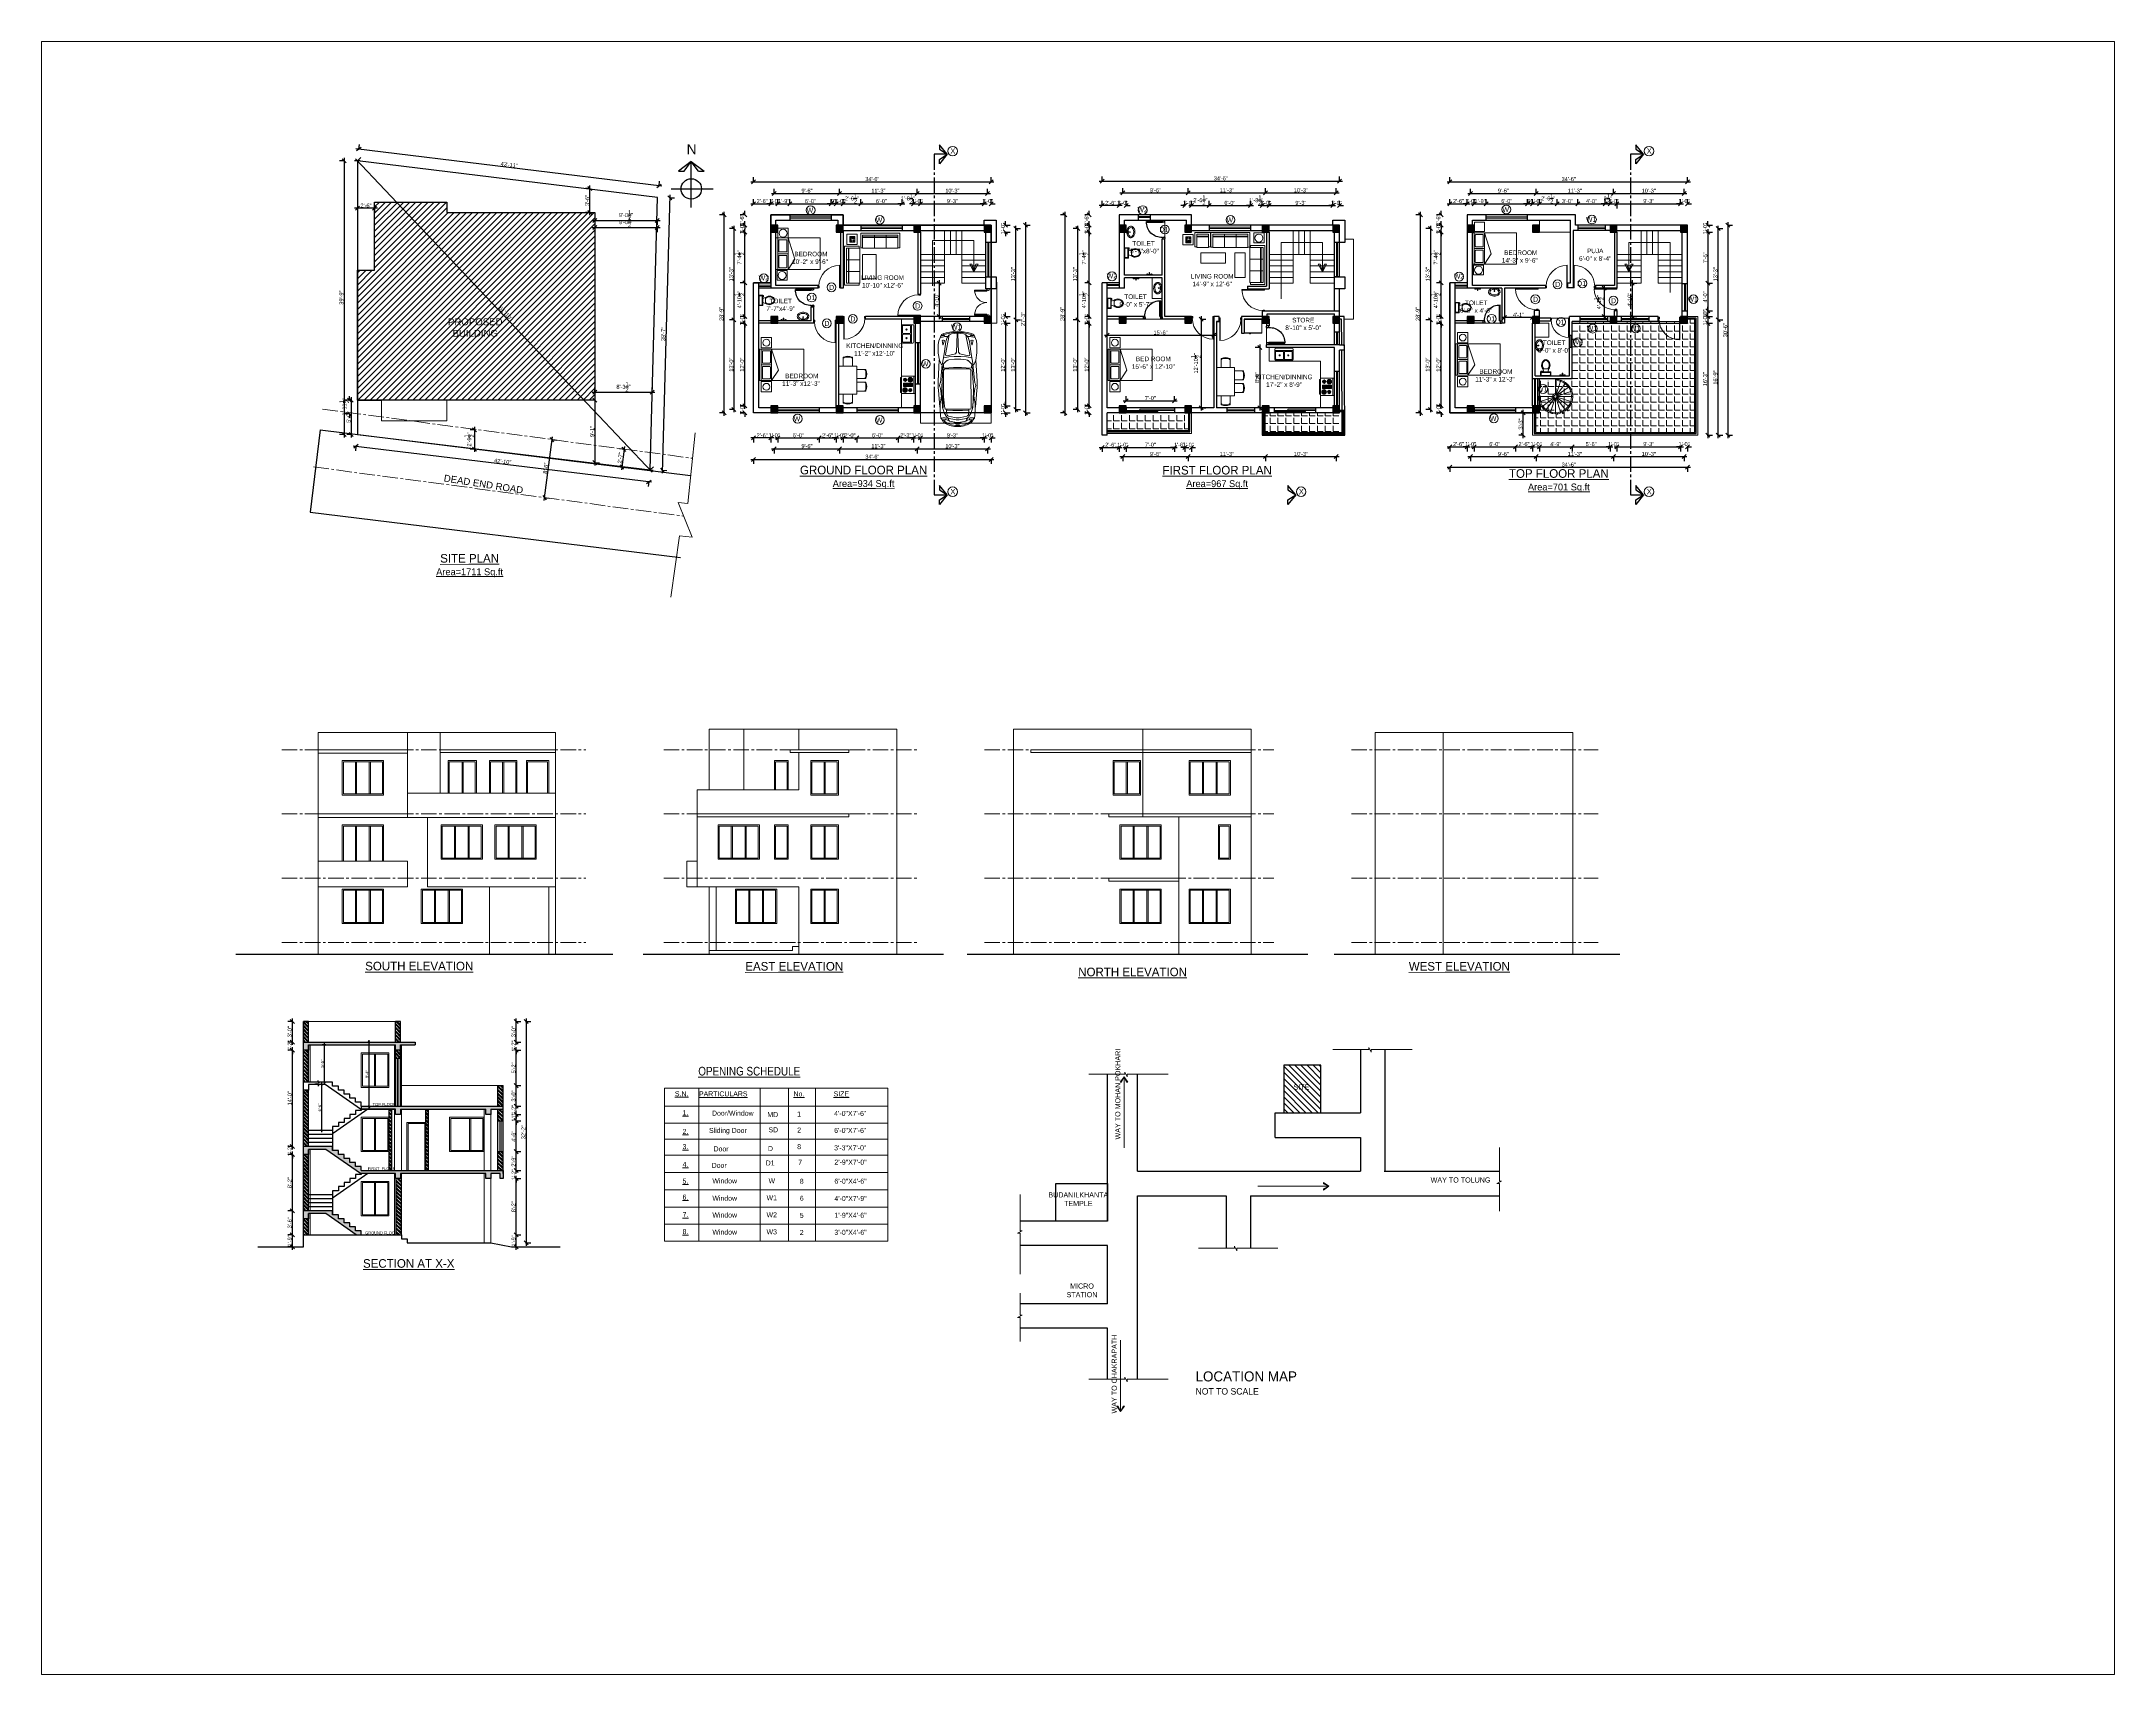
# Model space of a CAD drawing. Header units: inches. Extents: x 28835 to 36795, y -18828 to -9750.
# Drawn here: x 28835 to 32448, y -12596 to -9750 of the extents above; entities that cross this region are included whole.
import ezdxf

# ---------------------------------------------------------------- set-up
doc = ezdxf.new("R2010")
doc.units = ezdxf.units.IN
doc.header["$LTSCALE"] = 12
doc.header["$MEASUREMENT"] = 0
doc.linetypes.add('CENTER2', pattern=[1.125, 0.75, -0.125, 0.125, -0.125])
for name, color, linetype, lineweight in [('05. Dimension', 213, 'Continuous', 9), ('09 STRC CENTER', 113, 'CENTER2', 9), ('colum', 250, 'Continuous', 30), ('dim', 85, 'Continuous', 9), ('dimention', 5, 'Continuous', 9), ('dimentions', 5, 'Continuous', 9), ('Door Window', 45, 'Continuous', 15), ('ele final', 145, 'Continuous', 20), ('Elevation', 114, 'Continuous', 20), ('F-FURNITURE', 32, 'Continuous', 13), ('FIXTURES', 23, 'Continuous', 9), ('FURNI', 30, 'Continuous', 9), ('FURNITURE', 43, 'Continuous', 15), ('Furnitures', 32, 'Continuous', 9), ('Ha2', 31, 'Continuous', 0), ('HATCH', 11, 'Continuous', 9), ('N_DOOR', 32, 'Continuous', 13), ('railing', 210, 'Continuous', 25), ('STAIRCASE', 6, 'Continuous', 9), ('Text', 7, 'Continuous', 5), ('TEXT1', 5, 'Continuous', 9), ('Wall', 1, 'Continuous', 30), ('WIN', 140, 'Continuous', 15), ('window', 6, 'Continuous', 9)]:
    doc.layers.add(name, color=color, linetype=linetype, lineweight=lineweight)
doc.layers.add('06. Text', color=114, linetype='Continuous')
doc.layers.add('door', color=8, linetype='Continuous')
doc.styles.add('Bijay', font='', dxfattribs={"height": 8})
doc.styles.add('KBS', font='GOTHIC.TTF')
doc.styles.add('Times', font='GOTHIC.TTF')
doc.styles.get('Bijay').set_extended_font_data('Serifa BT')
doc.dimstyles.new('D50', dxfattribs={"dimtxt": 5, "dimasz": 3, "dimexe": 4, "dimexo": 12, "dimgap": 1, "dimtad": 1, "dimdec": 0, "dimzin": 3, "dimdsep": 46, "dimlunit": 4, "dimtxsty": 'Times', "dimblk": 'OBLIQUE', "dimcen": 0, "dimdle": 3, "dimaunit": 1, "dimadec": 3, "dimazin": 0, "dimtfac": 1, "dimtdec": 0, "dimtix": 1, "dimtofl": 0, "dimtmove": 1, "dimatfit": 0, "dimldrblk": 'OBLIQUE', "dimfxl": 12, "dimfxlon": 1, "dimtolj": 1, "dimtzin": 0, "dimarcsym": 0})
doc.dimstyles.new('D75', dxfattribs={"dimtxt": 7, "dimasz": 7, "dimexe": 8, "dimexo": 24, "dimgap": 1, "dimtad": 1, "dimdec": 1, "dimzin": 3, "dimdsep": 46, "dimlunit": 4, "dimtxsty": 'Times', "dimblk": 'OBLIQUE', "dimcen": 0, "dimdle": 5, "dimaunit": 1, "dimadec": 3, "dimazin": 0, "dimtfac": 1, "dimtdec": 1, "dimtix": 1, "dimtofl": 0, "dimtmove": 1, "dimatfit": 0, "dimldrblk": 'OBLIQUE', "dimfxl": 1, "dimfxlon": 1, "dimtolj": 1, "dimtzin": 0, "dimarcsym": 0})
pattern_1 = [(315, (-6733.1247, 11479.7696), (3.1819805, 3.1819805), []), (315, (-6733.1247, 11477.6482), (3.1819805, 3.1819805), [])]

# ---------------------------------------------------------------- blocks, each defined once
blk = doc.blocks.new('I_SITE_VEHICLE_Compact  - 2D_P')
at = {"color": 0, "linetype": 'ByBlock'}
for p, q in [((1.9, 3), (2.3, 9.3)), ((2.3, 9.3), (3.6, 16)), ((3.6, 16), (5.5, 24.2)), ((5.5, 24.2), (7.5, 27.7)), ((7.1, 23), (7.5, 28.7)), ((9.3, 22.5), (7.1, 23)), ((9, 19.6), (8.9, 17.6)), ((10.7, 30.3), (10.4, 29)), ((16, 23.5), (15.6, 25)), ((15.7, 26.1), (16.2, 27.5)), ((23.2, 25.4), (16, 23.5)), ((16.2, 27.5), (23.2, 26)), ((58.4, 27.3), (46.3, 25.3)), ((48.6, 6.1), (49.5, 15.5)), ((50.4, 32.4), (86.7, 34.3)), ((51.2, 19.1), (56.9, 24.9)), ((57.7, 25.2), (63.1, 24.8)), ((58.1, 27.2), (89.9, 30.6)), ((58.8, 27.6), (66.1, 26)), ((64, 23.7), (63.1, 7.4)), ((65.7, -21), (65.6, 20.7)), ((66.1, 26), (97, 28)), ((68.5, 23.7), (132.7, 24.2)), ((99.2, 30.6), (133.4, 26.5)), ((102.5, 34.1), (132.2, 31.7)), ((104.6, 28), (132.9, 26.8)), ((112.3, 28.9), (123.1, 30.5)), ((132.9, 26.8), (138.2, 25.4)), ((135.8, 21.2), (135.8, -21.5)), ((137.3, 31.2), (147, 30.7)), ((137.6, 19.1), (138.1, 9)), ((138.1, 9), (138.1, 0.6)), ((138.1, -7.9), (138.1, 0.5)), ((138.7, 20.1), (144.3, 19.5)), ((145.8, 21.9), (149.4, 19.4)), ((147.8, 16.4), (150.2, 6)), ((153.9, 27.9), (151.1, 28.1)), ((151.2, 17.6), (153.1, 17.2)), ((151.3, 20.6), (154, 21)), ((151.9, 15.7), (154, 5.4)), ((152.3, 28.3), (153.5, 27.8)), ((153.1, 17.2), (156.8, 14.9)), ((153.6, 21), (155.8, 15.6)), ((154.4, 21.5), (154.4, 27.4)), ((154.5, 27.4), (155.7, 26.9)), ((156.8, 14.9), (158.9, 2.5)), ((158.2, 6.7), (160.8, 5.6)), ((160.8, 5.6), (161.8, 3.1)), ((161.8, 3.1), (161.9, 0.6)), ((161.8, -2), (161.9, 0.5)), ((1.9, -2.2), (2.3, -8.5)), ((2.3, -8.5), (3.7, -15.2)), ((3.7, -15.2), (5.5, -23.4)), ((5.5, -23.4), (7.6, -26.9)), ((9.3, -21.7), (7.1, -22.2)), ((7.1, -22.2), (7.6, -27.9)), ((9.1, -18.8), (8.9, -16.8)), ((10.8, -29.4), (10.5, -28.2)), ((16, -22.7), (15.7, -24.2)), ((15.7, -25.3), (16.2, -26.7)), ((23.2, -24.6), (16, -22.7)), ((16.2, -26.7), (23.2, -25.2)), ((58.4, -26.4), (46.3, -24.4)), ((48.6, -5.2), (49.5, -14.6)), ((50.4, -31.6), (86.7, -33.3)), ((51.2, -18.3), (57, -24)), ((57.8, -24.3), (63.2, -23.9)), ((58.1, -26.3), (89.9, -29.6)), ((58.9, -26.7), (66.1, -25.1)), ((64.1, -22.8), (63.1, -6.5)), ((66.1, -25.1), (97, -27)), ((68.6, -24), (132.7, -24.5)), ((99.2, -29.6), (133.4, -25.5)), ((102.5, -33.1), (132.2, -30.6)), ((104.6, -27.1), (133, -25.8)), ((112.3, -27.9), (123.2, -29.5)), ((133, -25.8), (138.3, -24.4)), ((137.4, -30.1), (147, -29.6)), ((137.6, -18), (138.1, -7.9)), ((138.7, -19.1), (144.4, -18.4)), ((145.9, -20.8), (149.5, -18.3)), ((147.8, -15.4), (150.2, -4.9)), ((154, -26.8), (151.1, -27)), ((151.2, -16.5), (153.1, -16.1)), ((151.3, -19.5), (154, -20)), ((151.9, -14.6), (154, -4.3)), ((152.3, -27.3), (153.6, -26.7)), ((153.1, -16.1), (156.8, -13.8)), ((153.6, -19.9), (155.8, -14.5)), ((154.4, -20.4), (154.4, -26.3)), ((154.6, -26.3), (155.8, -25.8)), ((156.8, -13.8), (158.9, -1.4)), ((158.2, -5.6), (160.8, -4.5)), ((160.8, -4.5), (161.8, -2))]:
    blk.add_line(p, q, dxfattribs=at)
for points in [[(0, 0.8), (0.2, 7.6), (2.5, 20.2), (3.6, 24.5), (5.7, 28.5), (16.9, 33.2), (23, 34.1), (37.8, 34.1), (50.2, 32.2), (58.4, 28.7)], [(0, 0), (0.2, -6.8), (2.5, -19.4), (3.7, -23.7), (5.7, -27.7), (16.9, -32.4), (23.1, -33.2), (37.9, -33.2), (50.2, -31.3), (58.4, -27.8)], [(3.3, 0.6), (4.4, 11.4), (6.5, 15.7), (11, 18.6), (18, 20.9), (35.5, 23.4), (46.3, 25.3), (44.8, 15.9), (44, 6.2), (43.7, 0.4)], [(3.3, 0.2), (4.4, -10.5), (6.5, -14.9), (11.1, -17.8), (18, -20.1), (35.5, -22.5), (46.3, -24.4), (44.8, -15.1), (44, -5.3), (43.7, 0.4)], [(6.6, 14.9), (40.6, 21.6), (42.4, 20.9), (42.8, 19.5), (39.1, 4.4), (36.4, 2.2), (4.3, 1)], [(6.6, -14.1), (40.6, -20.7), (42.5, -20), (42.8, -18.6), (39.1, -3.5), (36.4, -1.3), (4.3, -0.2)]]:
    blk.add_lwpolyline(points, dxfattribs=at)
for centre, radius, start, end in [((49.9, 0.4), 48, 176.8942, 183.2188), ((68.9, 15.5), 60, 166.9166, 176.0811), ((17.6, 25.4), 2, 159.9787, 192.5384), ((23.1, 25.7), 0.3, 284.96, 78.1125), ((108.4, 0.5), 60, 174.6214, 185.4916), ((55.5, 14.9), 6, 135.3046, 174.6214), ((57.6, 24.2), 1, 85.7151, 135.3046), ((182.9, 0.6), 120, 176.7256, 183.3874), ((63, 23.8), 1, 356.7256, 85.7151), ((68.6, 20.7), 3, 91.8201, 179.9989), ((92.8, -85.5), 120, 85.3952, 92.9452), ((94.5, 23.9), 8.12, 54.6492, 124.7769), ((101.5, -43.9), 72, 87.5491, 93.6237), ((133.6, -40.7), 72, 86.9998, 98.3676), ((132.8, 21.2), 3, 359.9245, 91.8201), ((138.6, 19.2), 1, 83.376, 183.115), ((132.1, 2.2), 24, 55.07, 75.2551), ((143.9, 15.5), 4, 13.1226, 83.376), ((146.4, 19.5), 11.2, 57.3299, 87.1824), ((146, 14.5), 6, 11.7694, 55.07), ((126.8, 0.5), 24, 346.9903, 13.1226), ((165, 24.6), 14.3, 166.0961, 196.3535), ((153.9, 27.4), 0.5, 0, 86.3304), ((153.9, 21.5), 0.5, 279.6077, 360), ((130.5, 0.5), 24, 348.3436, 11.7694), ((130.7, 2.7), 33.4, 356.2451, 44.5195), ((130.7, -1.7), 33.4, 315.5935, 3.8679), ((153.4, 21.4), 6, 46.3836, 67.2014), ((145.7, 13.3), 17.1, 30.4577, 46.3836), ((147, 0.5), 12, 350.7246, 9.3883), ((126.1, 1.8), 39.8, 358.0694, 30.4577), ((126.2, -0.8), 39.8, 329.6553, 2.0435), ((68.9, -14.5), 60, 184.0319, 193.1964), ((17.6, -24.6), 2, 167.5746, 200.1342), ((23.2, -24.9), 0.3, 282.0005, 75.153), ((55.5, -14), 6, 185.4916, 224.8083), ((57.7, -23.3), 1, 224.8083, 274.3979), ((63.1, -22.9), 1, 274.3979, 3.3874), ((68.7, -21), 3, 180.1141, 268.2929), ((92.7, 86.5), 120, 267.1678, 274.7177), ((94.5, -23), 8.12, 235.336, 305.4638), ((95.7, 241.9), 266.4, 269.1643, 278.659), ((101.4, 44.9), 72, 266.4893, 272.5638), ((133.5, 41.8), 72, 261.7454, 273.1132), ((138.6, -18.1), 1, 176.9979, 276.737), ((132.1, -1.2), 24, 284.8579, 305.0429), ((143.9, -14.4), 4, 276.737, 346.9903), ((146.4, -18.4), 11.2, 272.9306, 302.783), ((146, -13.4), 6, 305.0429, 348.3436), ((165, -23.5), 14.3, 163.7595, 194.0169), ((153.9, -20.4), 0.5, 0.113, 80.5053), ((153.9, -26.3), 0.5, 273.7825, 0.113), ((153.4, -20.3), 6, 292.9116, 313.7293), ((145.7, -12.2), 17.1, 313.7293, 329.6553)]:
    blk.add_arc(centre, radius, start, end, dxfattribs=at)
blk = doc.blocks.new('A$C14DB2C7F')
at = {"layer": 'Door Window'}
for p, q in [((0, -1.5), (0, 1.5)), ((0.5, 1.5), (0, 1.5)), ((0.5, 2), (0.5, 1.5)), ((2.5, 2), (0.5, 2)), ((2.5, 2), (2.5, 23.4)), ((4, 23.4), (2.5, 23.4)), ((2.5, 2), (2.5, 0.5)), ((4, 2), (2.5, 2)), ((3, 0.5), (2.5, 0.5)), ((3, 0.5), (3, -0.5)), ((4, 2), (4, 23.4)), ((44, 2), (44, 23.4)), ((44, 23.4), (45.5, 23.4)), ((44, 2), (45.5, 2)), ((45, 0.5), (45.5, 0.5)), ((45, 0.5), (45, -0.5)), ((45.5, 2), (45.5, 23.4)), ((45.5, 2), (45.5, 0.5)), ((45.5, 2), (47.5, 2)), ((47.5, 2), (47.5, 1.5)), ((47.5, 1.5), (48, 1.5)), ((48, -1.5), (48, 1.5)), ((0.5, -1.5), (0, -1.5)), ((0.5, -1.5), (0.5, -2)), ((2.5, -2), (0.5, -2)), ((2.5, -2), (3, -0.5)), ((45.5, -2), (45, -0.5)), ((45.5, -2), (47.5, -2)), ((47.5, -1.5), (47.5, -2)), ((47.5, -1.5), (48, -1.5))]:
    blk.add_line(p, q, dxfattribs=at)
for centre, start, end in [((2.5, 2), 0, 85.9994), ((45.5, 2), 94.0006, 180)]:
    blk.add_arc(centre, 21.5, start, end, dxfattribs=at)
blk = doc.blocks.new('D1000')
at = {"linetype": 'Continuous'}
for points in [[(30, 50), (30, 20), (50, 20), (50, -50), (0, -50), (0, 50)], [(970, 50), (970, 20), (950, 20), (950, -50), (1000, -50), (1000, 50)]]:
    blk.add_hatch(color=256, dxfattribs=at).paths.add_polyline_path(points)
at = {"color": 0, "linetype": 'Continuous'}
for p, q in [((950, 20), (950, 960)), ((970, 50), (970, 960))]:
    blk.add_line(p, q, dxfattribs=at)
at = {"linetype": 'Continuous'}
for points in [[(30, 50), (30, 20), (50, 20), (50, -50), (0, -50), (0, 50)], [(970, 50), (970, 20), (950, 20), (950, -50), (1000, -50), (1000, 50)]]:
    blk.add_lwpolyline(points, close=True, dxfattribs=at)
blk.add_arc((970, 20), 940, 90, 180, dxfattribs=at)
blk = doc.blocks.new('I_FURN_SOFA_LONG_P')
at = {"color": 0, "linetype": 'ByBlock'}
for p, q in [((40, 0), (-40, 0)), ((-40, 0), (-40, -30)), ((-40, -30), (-36, -30)), ((-36, -4), (-36, -31)), ((36, -4), (-36, -4)), ((-36, -8), (36, -8)), ((-36, -9), (36, -9)), ((-36, -31), (36, -31)), ((-12, -31), (-12, -4)), ((12, -31), (12, -4)), ((36, -31), (36, -4)), ((36, -30), (40, -30)), ((40, -30), (40, 0))]:
    blk.add_line(p, q, dxfattribs=at)
blk = doc.blocks.new('t1')
at = {"layer": 'F-FURNITURE', "ltscale": 0.3}
for p, q in [((167725, -53224.3), (167734, -53224.3)), ((167725, -53234.3), (167725, -53224.3)), ((167728.8, -53225.3), (167726.8, -53225.3)), ((167726.8, -53225.3), (167726.8, -53228.3)), ((167728.8, -53228.3), (167728.8, -53225.3)), ((167730.8, -53224.8), (167733.3, -53224.8)), ((167730.8, -53227), (167730.8, -53224.8)), ((167731.3, -53227), (167730.8, -53227)), ((167732.8, -53225.3), (167731.3, -53225.3)), ((167731.3, -53225.3), (167731.3, -53233.3)), ((167732.8, -53233.3), (167732.8, -53225.3)), ((167733.3, -53227), (167732.8, -53227)), ((167733.3, -53224.8), (167733.3, -53227)), ((167734, -53224.3), (167734, -53234.3)), ((167734, -53234.3), (167725, -53234.3)), ((167730, -53230.8), (167725.5, -53230.8)), ((167725.5, -53230.8), (167725.5, -53232.8)), ((167730, -53231.8), (167725.5, -53231.8)), ((167725.5, -53232.8), (167730, -53232.8)), ((167726.8, -53228.3), (167728.8, -53228.3)), ((167730, -53232.8), (167730, -53230.8)), ((167730.5, -53231.3), (167730.5, -53233.8)), ((167731.3, -53231.3), (167730.5, -53231.3)), ((167730.8, -53231.5), (167730.8, -53233.8)), ((167731.3, -53231.5), (167730.8, -53231.5)), ((167730.8, -53233.8), (167733.3, -53233.8)), ((167732.8, -53233.3), (167731.3, -53233.3)), ((167733.5, -53231.3), (167732.8, -53231.3)), ((167733.3, -53231.5), (167732.8, -53231.5)), ((167733.3, -53233.8), (167733.3, -53231.5)), ((167733.5, -53233.8), (167733.5, -53231.3))]:
    blk.add_line(p, q, dxfattribs=at)
blk.add_lwpolyline([(167739, -53220.3), (167721, -53220.3), (167721, -53238.3), (167739, -53238.3)], close=True, dxfattribs=at)
blk = doc.blocks.new('A$C3D6C2CD6')
at = {"ltscale": 0.5}
for p, q in [((0, 0), (0, 54.8)), ((3, 54.8), (0, 54.8)), ((77, 54.8), (3, 54.8)), ((3, 0), (3, 54.8)), ((5, 50.8), (5, 31.4)), ((18, 51.8), (6, 51.8)), ((19, 50.8), (19, 31.4)), ((21, 54.8), (33, 18)), ((21, 0), (21, 54.8)), ((77, 0), (77, 54.8)), ((3, 0), (0, 0)), ((3, 27.4), (21, 27.4)), ((77, 0), (3, 0)), ((5, 4), (5, 23.4)), ((6, 30.4), (18, 30.4)), ((6, 24.4), (18, 24.4)), ((18, 3), (6, 3)), ((19, 4), (19, 23.4)), ((21, 0), (33, 18))]:
    blk.add_line(p, q, dxfattribs=at)
for centre, start, end in [((6, 50.8), 90, 180), ((18, 50.8), 0, 90), ((6, 31.4), 180, 270), ((6, 23.4), 90, 180), ((6, 4), 180, 270), ((18, 31.4), 270, 0), ((18, 23.4), 0, 90), ((18, 4), 270, 0)]:
    blk.add_arc(centre, 1, start, end, dxfattribs=at)
blk = doc.blocks.new('A$C32C64459')
at = {"ltscale": 0.5}
for p, q in [((-21, 74.8), (-21, 56.8)), ((-21, 74.8), (-3, 74.8)), ((-3, 74.8), (-3, 56.8)), ((-77, 54.8), (-3, 54.8)), ((-77, 0), (-77, 54.8)), ((-21, 54.8), (-33, 18)), ((-21, 56.8), (-3, 56.8)), ((-21, 0), (-21, 54.8)), ((-19, 50.8), (-19, 31.4)), ((-18, 51.8), (-6, 51.8)), ((-5, 50.8), (-5, 31.4)), ((-3, 0), (-3, 54.8)), ((-3, 54.8), (0, 54.8)), ((0, 0), (0, 54.8)), ((-77, 0), (-3, 0)), ((-21, 0), (-33, 18)), ((-3, 27.4), (-21, 27.4)), ((-19, 4), (-19, 23.4)), ((-6, 30.4), (-18, 30.4)), ((-6, 24.4), (-18, 24.4)), ((-18, 3), (-6, 3)), ((-5, 4), (-5, 23.4)), ((-3, 0), (0, 0)), ((-21, -20), (-21, -2)), ((-21, -2), (-3, -2)), ((-21, -20), (-3, -20)), ((-3, -20), (-3, -2))]:
    blk.add_line(p, q, dxfattribs=at)
for centre in [(-12, 65.8), (-12, -11)]:
    blk.add_circle(centre, 6, dxfattribs=at)
for centre, start, end in [((-18, 50.8), 90, 180), ((-6, 50.8), 0, 90), ((-18, 31.4), 180, 270), ((-18, 23.4), 90, 180), ((-18, 4), 180, 270), ((-6, 31.4), 270, 0), ((-6, 23.4), 0, 90), ((-6, 4), 270, 0)]:
    blk.add_arc(centre, 1, start, end, dxfattribs=at)
blk = doc.blocks.new('Range-Oven - 30 in top')
for p, q in [((0, -3), (30, -3)), ((6, -24), (6, -25)), ((8, -25), (8, -24)), ((12, -6), (18, -6)), ((18, -20), (12, -20)), ((13, -20), (13, -6)), ((14, -6), (14, -20)), ((15, -20), (15, -6)), ((16, -6), (16, -20)), ((17, -20), (17, -6)), ((22, -25), (22, -24)), ((24, -24), (24, -25))]:
    blk.add_line(p, q)
for points in [[(0, -24), (0, 0), (30, 0), (30, -24)], [(2, -26), (2, -25), (28, -25), (28, -26)], [(12, -21), (12, -5), (18, -5), (18, -21)]]:
    blk.add_lwpolyline(points, close=True)
for centre, radius in [((6, -9), 4), ((6, -9), 3), ((6, -18), 3), ((6, -9), 2), ((6, -18), 2), ((6, -9), 1), ((6, -18), 1), ((24, -18), 4), ((24, -9), 3), ((24, -18), 3), ((24, -9), 2), ((24, -18), 2), ((24, -9), 1), ((24, -18), 1)]:
    blk.add_circle(centre, radius)
blk = doc.blocks.new('DBLSK32T')
for p, q in [((-16, -4), (16, -4)), ((-0.75, -18.5), (-0.75, -6.5)), ((0.75, -6.5), (0.75, -18.5))]:
    blk.add_line(p, q)
for points in [[(-14.5, 0), (14.5, 0)], [(-16, -19.5), (-16, -1.5)], [(-14.5, -18.5), (-14.5, -6.5)], [(14.5, -21), (-14.5, -21)], [(-13.5, -5.5), (-1.75, -5.5)], [(-1.75, -19.5), (-13.5, -19.5)], [(1.75, -5.5), (13.5, -5.5)], [(13.5, -19.5), (1.75, -19.5)], [(14.5, -6.5), (14.5, -18.5)], [(16, -1.5), (16, -19.5)]]:
    blk.add_lwpolyline(points)
for centre, radius in [((-7.5, -12.5), 1), ((-7.5, -12.5), 0.5), ((7.5, -12.5), 1), ((7.5, -12.5), 0.5)]:
    blk.add_circle(centre, radius)
for centre, radius, start, end in [((-14.5, -1.5), 1.5, 90, 180), ((14.5, -1.5), 1.5, 0, 90), ((-14.5, -19.5), 1.5, 180, 270), ((-13.5, -6.5), 1, 90, 180), ((-13.5, -18.5), 1, 180, 270), ((-1.75, -6.5), 1, 0, 90), ((-1.75, -18.5), 1, 270, 0), ((1.75, -6.5), 1, 90, 180), ((1.75, -18.5), 1, 180, 270), ((13.5, -6.5), 1, 0, 90), ((13.5, -18.5), 1, 270, 0), ((14.5, -19.5), 1.5, 270, 0)]:
    blk.add_arc(centre, radius, start, end)
blk = doc.blocks.new('SYMBOL_Chair_1_2D')
at = {"extrusion": (-1, 1.22461e-16, -3.67382e-16)}
for p, q in [((-15.7, 7.9), (-15.7, 7.1)), ((-15.7, -7.9), (-15.7, -7.1))]:
    blk.add_line(p, q, dxfattribs=at)
at = {"extrusion": (-2.44921e-16, 1, 0)}
blk.add_line((-15.7, 7.9), (-15, 7.9), dxfattribs=at)
for p, q in [((-15.7, 7.9), (-15.7, 7.1)), ((-15.7, 7.9), (-15, 7.9)), ((0, 7.9), (-15.7, 7.9)), ((-15, 7.1), (-15.7, 7.1)), ((-15.7, 5.5), (-15.7, -5.5)), ((-15.4, 6.3), (-14.2, 6.3)), ((-15, 7.1), (-15, 7.9)), ((0, -7.9), (0, 7.9)), ((-15, -7.1), (-15.7, -7.1)), ((-15.7, -7.9), (-15.7, -7.1)), ((-15.7, -7.9), (-15, -7.9)), ((-15.7, -7.9), (0, -7.9)), ((-15.4, -6.3), (-14.2, -6.3)), ((-15, -7.1), (-15, -7.9))]:
    blk.add_line(p, q)
at = {"extrusion": (4.28077e-17, -0.998752, 0.049938)}
blk.add_line((-15, 7.1), (-15.7, 7.1), dxfattribs=at)
blk.add_line((-15, 7.1), (-15.7, 7.1), dxfattribs=at)
at = {"extrusion": (0.998752, 2.44616e-16, 0.049938)}
blk.add_line((-15, 7.1), (-15, 7.9), dxfattribs=at)
at = {"extrusion": (0.998752, 1.22308e-16, 0.049938)}
blk.add_line((-14.2, 6.3), (-14.2, 7.9), dxfattribs=at)
at = {"extrusion": (-7.95001e-17, 0.998752, 0.049938)}
blk.add_line((-15, -7.1), (-15.7, -7.1), dxfattribs=at)
at = {"extrusion": (-1.83691e-16, -1, 0)}
blk.add_line((-15.7, -7.9), (-15, -7.9), dxfattribs=at)
at = {"extrusion": (0.998752, -1.22308e-16, 0.049938)}
for p, q in [((-15, -7.1), (-15, -7.9)), ((-14.2, -6.3), (-14.2, -7.9))]:
    blk.add_line(p, q, dxfattribs=at)
for centre, radius, start, end in [((0.5, 0), 17.7, 156.4498, 203.5502), ((-2.5, 0), 14.4, 150.4204, 209.575)]:
    blk.add_arc(centre, radius, start, end)
blk = doc.blocks.new('SYMBOL_Table_3_2D')
blk.add_lwpolyline([(-24.6, 15.7), (24.6, 15.7), (24.6, -15.7), (-24.6, -15.7), (-24.6, 15.7)])
blk = doc.blocks.new('door2.5')
at = {"layer": 'door'}
for p, q in [((0, 6), (0, 3)), ((0.5, 6), (0, 6)), ((0.5, 3), (0, 3)), ((0.5, 6), (0.5, 6.5)), ((2.5, 6.5), (0.5, 6.5)), ((0.5, 2.5), (0.5, 3)), ((2.5, 2.5), (0.5, 2.5)), ((2.5, 6.5), (2.5, 5)), ((4, 6.5), (2.5, 6.5)), ((2.5, 5), (3, 5)), ((3, 5), (2.5, 5)), ((2.5, 2.5), (3, 3.5)), ((3, 5), (3, 3.5)), ((27.5, 5), (27, 5)), ((27, 5), (27, 3.5)), ((27, 5), (27.5, 5)), ((27.5, 2.5), (27, 3.5)), ((27.5, 6.5), (27.5, 5)), ((27.5, 6.5), (29.5, 6.5)), ((27.5, 2.5), (29.5, 2.5)), ((29.5, 6), (29.5, 6.5)), ((29.5, 6), (30, 6)), ((29.5, 3), (30, 3)), ((29.5, 2.5), (29.5, 3)), ((30, 6), (30, 3))]:
    blk.add_line(p, q, dxfattribs=at)
for points in [[(2.5, 6.5), (2.5, 31.5)], [(4, 6.5), (4, 31.5)]]:
    blk.add_lwpolyline(points, dxfattribs=at)
blk.add_arc((3.8, 7.8), 23.7, 356.8785, 93.1057, dxfattribs=at)
blk = doc.blocks.new('Toilet - top')
for p, q in [((-10, -8.5), (-8, -8.5)), ((-10, -9.5), (-10, -8.5)), ((-7, -9.5), (-10, -9.5)), ((-8, -8.5), (-8, -8)), ((-7, -8), (-7, -9.5)), ((-4, -8), (-6, -14)), ((4, -14), (-4, -14)), ((4, -8), (6, -14)), ((9.5, -6), (9.5, -2))]:
    blk.add_line(p, q)
blk.add_lwpolyline([(10.5, -8), (10.5, 0), (-10.5, 0), (-10.5, -8)], close=True)
for points in [[(-9.5, -2), (-9.5, -6)], [(8.5, -1), (-8.5, -1)], [(-8.5, -7), (8.5, -7)]]:
    blk.add_lwpolyline(points)
for centre, radius, start, end in [((-8.6, -1.9), 0.884, 81.8699, 188.1301), ((-8.6, -6.1), 0.884, 171.8699, 278.1301), ((3.5, -21.6), 12.2, 141.4691, 247.9714), ((4.2, -21.8), 11.3, 136.3677, 238.9468), ((0, -27.9), 4, 245.7318, 294.2682), ((0, -29), 4, 254.8605, 285.1395), ((-3.5, -21.6), 12.2, 292.0284, 38.5307), ((-4.2, -21.8), 11.3, 301.053, 43.6321), ((8.6, -1.9), 0.884, 351.8699, 98.1301), ((8.6, -6.1), 0.884, 261.8699, 8.1301)]:
    blk.add_arc(centre, radius, start, end)
blk = doc.blocks.new('Faucet - Bathroom front')
for p, q in [((-5, 0), (-2.25, 0)), ((-4.5087, 0.25), (-2.7408, 0.25)), ((-4, 1.625), (-4.25, 1.625)), ((-4, 1.375), (-4.25, 1.375)), ((-3.1442, 0.75), (-4.0979, 0.75)), ((-3.25, 1.625), (-3, 1.625)), ((-3.25, 1.375), (-3, 1.375)), ((-1.5, 0), (1.5, 0)), ((-1, 0.5), (1, 0.5)), ((-0.5, 4.25), (0.5, 4.25)), ((0.5, 3.75), (-0.5, 3.75)), ((-0.5, 3), (0.5, 3)), ((0.5, 2), (-0.5, 2)), ((-0.25, 3), (-0.25, 3.5)), ((0.25, 3.5), (0.25, 3)), ((2.25, 0), (5, 0)), ((2.7413, 0.25), (4.5092, 0.25)), ((3.25, 1.625), (3, 1.625)), ((3.25, 1.375), (3, 1.375)), ((4.1058, 0.75), (3.1521, 0.75)), ((4, 1.625), (4.25, 1.625)), ((4, 1.375), (4.25, 1.375))]:
    blk.add_line(p, q)
for points in [[(-4, 1), (-4, 2), (-3.25, 2), (-3.25, 1)], [(3.25, 1), (3.25, 2), (4, 2), (4, 1)]]:
    blk.add_lwpolyline(points, close=True)
for points in [[(-0.5, 3.75), (-0.5, 4.25)], [(-0.25, 4.5), (0.25, 4.5)], [(0.25, 3.5), (-0.25, 3.5)], [(0.5, 4.25), (0.5, 3.75)]]:
    blk.add_lwpolyline(points)
for centre in [(-4.5, 1.5), (-3.625, 1.5), (-2.75, 1.5), (2.75, 1.5), (3.625, 1.5), (4.5, 1.5)]:
    blk.add_circle(centre, 0.2795)
for centre, radius, start, end in [((-5.375, 1.375), 1.4252, 285.2551, 344.7449), ((-1.875, 1.375), 1.4252, 195.2551, 254.7449), ((-0.7962, -0.2038), 0.7327, 106.1502, 163.8498), ((3, 1), 4.0311, 150.2551, 187.125), ((0.6413, 2.5), 1.246, 156.3417, 203.6583), ((-0.2575, 4.2575), 0.2426, 88.22243, 181.7776), ((-0.2575, 3.7425), 0.2426, 178.2224, 271.7776), ((0.2575, 4.2575), 0.2426, 358.2224, 91.77757), ((0.2575, 3.7425), 0.2426, 268.2224, 1.777565), ((-3, 1), 4.0311, 352.875, 29.74488), ((-0.6413, 2.5), 1.246, 336.3417, 23.65835), ((0.7962, -0.2038), 0.7327, 16.1502, 73.84979), ((1.875, 1.375), 1.4252, 285.2551, 344.7449), ((5.375, 1.375), 1.4252, 195.2551, 254.7449)]:
    blk.add_arc(centre, radius, start, end)
blk = doc.blocks.new('BASIN')
at = {"layer": 'FIXTURES'}
for p, q in [((78065.7, 8819.1), (78065.5, 8819.1)), ((78065.7, 8819), (78065.5, 8819)), ((78065.9, 8819.4), (78065.9, 8819.5)), ((78065.9, 8818.7), (78065.9, 8818.6)), ((78066.1, 8819.4), (78066.1, 8819.5)), ((78066.1, 8818.7), (78066.1, 8818.6)), ((78066.3, 8819.1), (78066.5, 8819.1)), ((78066.3, 8819), (78066.5, 8819)), ((78068, 8819.6), (78068, 8821.3)), ((78068.6, 8821.3), (78068.6, 8819.6)), ((78070.4, 8819.1), (78070.2, 8819.1)), ((78070.4, 8819), (78070.2, 8819)), ((78070.6, 8819.4), (78070.6, 8819.5)), ((78070.6, 8818.7), (78070.6, 8818.6)), ((78070.8, 8819.4), (78070.8, 8819.5)), ((78070.8, 8818.7), (78070.8, 8818.6)), ((78071, 8819.1), (78071.2, 8819.1)), ((78071, 8819), (78071.2, 8819))]:
    blk.add_line(p, q, dxfattribs=at)
for centre, radius in [((78066, 8819.1), 0.891), ((78065.3, 8819.1), 0.181), ((78066, 8819.1), 0.324), ((78066, 8819.7), 0.181), ((78066, 8818.4), 0.181), ((78066.6, 8819.1), 0.181), ((78068.3, 8823.3), 0.561), ((78068.3, 8819.1), 0.324), ((78070.7, 8819.1), 0.891), ((78070, 8819.1), 0.181), ((78070.7, 8819.1), 0.324), ((78070.7, 8819.7), 0.181), ((78070.7, 8818.4), 0.181), ((78071.3, 8819.1), 0.181)]:
    blk.add_circle(centre, radius, dxfattribs=at)
for centre, radius, start, end in [((78066, 8819.1), 0.648, 105.2407, 164.2093), ((78066, 8819.1), 0.648, 196.2342, 253.9047), ((78066, 8819.1), 0.648, 16.4413, 74.0789), ((78066, 8819.1), 0.648, 286.12, 344.0884), ((78068.3, 8819.1), 0.972, 109.6397, 70.3486), ((78068.3, 8819.1), 0.648, 120.2446, 59.6569), ((78068.3, 8821.3), 0.324, 0, 180), ((78070.7, 8819.1), 0.648, 105.9211, 163.5587), ((78070.7, 8819.1), 0.648, 195.9116, 253.88), ((78070.7, 8819.1), 0.648, 15.7907, 74.7593), ((78070.7, 8819.1), 0.648, 286.0953, 343.7658)]:
    blk.add_arc(centre, radius, start, end, dxfattribs=at)
at = {"layer": 'FIXTURES', "extrusion": (0, 0, -1)}
blk.add_ellipse((78068.2, 8824.9), major_axis=(8, 0), ratio=0.629906, start_param=1.624049, end_param=7.762372, dxfattribs=at)
at = {"layer": 'FIXTURES'}
blk.add_open_spline([(78078.2, 8824.9), (78078.2, 8824.4), (78078.1, 8823.9), (78077.8, 8822.9), (78077.6, 8822.5), (78077.1, 8821.6), (78076.8, 8821.2), (78075.7, 8820.1), (78074.8, 8819.5), (78072.8, 8818.5), (78071.7, 8818.2), (78068.6, 8817.7), (78066.6, 8817.8), (78063.4, 8818.6), (78062.2, 8819.1), (78060.5, 8820.3), (78059.9, 8820.8), (78059, 8822), (78058.6, 8822.6), (78058.2, 8823.8), (78058.1, 8824.5), (78058.2, 8825.8), (78058.4, 8826.5), (78058.9, 8827.7), (78059.3, 8828.2), (78060.2, 8829.2), (78060.7, 8829.6), (78062.4, 8830.7), (78063.7, 8831.3), (78066.5, 8831.9), (78068, 8832), (78070.9, 8831.7), (78072.3, 8831.4), (78074.5, 8830.4), (78075.4, 8829.8), (78076.7, 8828.6), (78077.2, 8828.1), (78077.8, 8826.8), (78078.1, 8826.1), (78078.1, 8825.2), (78078.2, 8825), (78078.2, 8824.9)], degree=3, knots=[0, 0, 0, 0, 0.181364, 0.181364, 0.362729, 0.362729, 0.544093, 0.544093, 0.928824, 0.928824, 1.313556, 1.313556, 1.94034, 1.94034, 2.400556, 2.400556, 2.689721, 2.689721, 2.932428, 2.932428, 3.175135, 3.175135, 3.417842, 3.417842, 3.66055, 3.66055, 3.903257, 3.903257, 4.376682, 4.376682, 4.850108, 4.850108, 5.323534, 5.323534, 5.693577, 5.693577, 5.95511, 5.95511, 6.216644, 6.216644, 6.283185, 6.283185, 6.283185, 6.283185], dxfattribs=at)
blk = doc.blocks.new('_Oblique')
at = {"color": 0, "linetype": 'ByBlock', "lineweight": -2}
blk.add_line((-0.5, -0.5), (0.5, 0.5), dxfattribs=at)
blk = doc.blocks.new('*D151')
at = {"layer": 'Defpoints', "color": 0, "ltscale": 12, "transparency": 16777216}
for p in [(30408.9, -10171.6), (30399.5, -10229.6), (30408.9, -10229.6)]:
    blk.add_point(p, dxfattribs=at)
at = {"layer": 'dimention', "color": 0, "lineweight": -2, "ltscale": 12, "transparency": 16777216}
for p, q in [((30399.5, -10171.6), (30391.5, -10171.6)), ((30399.5, -10166.6), (30399.5, -10234.6)), ((30399.5, -10229.6), (30391.5, -10229.6))]:
    blk.add_line(p, q, dxfattribs=at)
at = {"layer": 'dimention', "color": 0, "lineweight": -2, "ltscale": 12, "transparency": 16777216, "xscale": 7, "yscale": 7, "zscale": 7}
for p, rotation in [((30399.5, -10171.6), 90), ((30399.5, -10229.6), 270)]:
    blk.add_blockref('_Oblique', p, dxfattribs=dict(at, rotation=rotation))
at = {"layer": 'dimention', "color": 0, "ltscale": 12, "transparency": 16777216, "insert": (30394.8, -10200.6), "char_height": 7, "attachment_point": 5, "rotation": 90, "style": 'Times'}
blk.add_mtext('\\A1;4\'-10"', dxfattribs=at)
blk = doc.blocks.new('*D152')
at = {"layer": 'Defpoints', "color": 0, "ltscale": 12, "transparency": 16777216}
for p in [(30117.9, -10033.3), (30105.9, -10070.6), (30117.9, -10070.6)]:
    blk.add_point(p, dxfattribs=at)
at = {"layer": 'dimention', "color": 0, "lineweight": -2, "ltscale": 12, "transparency": 16777216}
for p, q in [((30105.9, -10033.3), (30098.9, -10033.3)), ((30105.9, -10034.3), (30105.9, -10025.3)), ((30117.9, -10034.3), (30117.9, -10025.3)), ((30117.9, -10033.3), (30124.9, -10033.3))]:
    blk.add_line(p, q, dxfattribs=at)
at = {"layer": 'dimention', "color": 0, "lineweight": -2, "ltscale": 12, "transparency": 16777216, "xscale": 7, "yscale": 7, "zscale": 7}
blk.add_blockref('_Oblique', (30105.9, -10033.3), dxfattribs=at)
at = {"layer": 'dimention', "color": 0, "lineweight": -2, "ltscale": 12, "transparency": 16777216, "xscale": 7, "yscale": 7, "zscale": 7, "rotation": 180}
blk.add_blockref('_Oblique', (30117.9, -10033.3), dxfattribs=at)
at = {"layer": 'dimention', "color": 0, "ltscale": 12, "transparency": 16777216, "insert": (30111.9, -10028.6), "char_height": 7, "attachment_point": 5, "style": 'Times'}
blk.add_mtext('\\A1;1\'-0"', dxfattribs=at)
blk = doc.blocks.new('*D153')
at = {"layer": 'Defpoints', "color": 0, "ltscale": 12, "transparency": 16777216}
for p in [(30139, -10033.3), (30117.9, -10070.6), (30139, -10052.6)]:
    blk.add_point(p, dxfattribs=at)
at = {"layer": 'dimention', "color": 0, "lineweight": -2, "ltscale": 12, "transparency": 16777216}
for p, q in [((30112.9, -10033.3), (30144, -10033.3)), ((30117.9, -10034.3), (30117.9, -10025.3)), ((30139, -10033.3), (30139, -10025.3))]:
    blk.add_line(p, q, dxfattribs=at)
at = {"layer": 'dimention', "color": 0, "lineweight": -2, "ltscale": 12, "transparency": 16777216, "xscale": 7, "yscale": 7, "zscale": 7, "rotation": 180}
blk.add_blockref('_Oblique', (30117.9, -10033.3), dxfattribs=at)
at = {"layer": 'dimention', "color": 0, "lineweight": -2, "ltscale": 12, "transparency": 16777216, "xscale": 7, "yscale": 7, "zscale": 7}
blk.add_blockref('_Oblique', (30139, -10033.3), dxfattribs=at)
at = {"layer": 'dimention', "color": 0, "ltscale": 12, "transparency": 16777216, "insert": (30128.5, -10028.6), "char_height": 7, "attachment_point": 5, "style": 'Times'}
blk.add_mtext('\\A1;1\'-9"', dxfattribs=at)
blk = doc.blocks.new('*D154')
at = {"layer": 'Defpoints', "color": 0, "ltscale": 12, "transparency": 16777216}
for p in [(30211, -10033.3), (30139, -10052.6), (30211, -10052.6)]:
    blk.add_point(p, dxfattribs=at)
at = {"layer": 'dimention', "color": 0, "lineweight": -2, "ltscale": 12, "transparency": 16777216}
for p, q in [((30134, -10033.3), (30216, -10033.3)), ((30139, -10033.3), (30139, -10025.3)), ((30211, -10033.3), (30211, -10025.3))]:
    blk.add_line(p, q, dxfattribs=at)
at = {"layer": 'dimention', "color": 0, "lineweight": -2, "ltscale": 12, "transparency": 16777216, "xscale": 7, "yscale": 7, "zscale": 7, "rotation": 180}
blk.add_blockref('_Oblique', (30139, -10033.3), dxfattribs=at)
at = {"layer": 'dimention', "color": 0, "lineweight": -2, "ltscale": 12, "transparency": 16777216, "xscale": 7, "yscale": 7, "zscale": 7}
blk.add_blockref('_Oblique', (30211, -10033.3), dxfattribs=at)
at = {"layer": 'dimention', "color": 0, "ltscale": 12, "transparency": 16777216, "insert": (30175, -10028.6), "char_height": 7, "attachment_point": 5, "style": 'Times'}
blk.add_mtext('\\A1;6\'-0"', dxfattribs=at)
blk = doc.blocks.new('*D155')
at = {"layer": 'Defpoints', "color": 0, "ltscale": 12, "transparency": 16777216}
for p in [(30231.9, -10033.3), (30219.9, -10070.6), (30231.9, -10052.6)]:
    blk.add_point(p, dxfattribs=at)
at = {"layer": 'dimention', "color": 0, "lineweight": -2, "ltscale": 12, "transparency": 16777216}
for p, q in [((30219.9, -10033.3), (30212.9, -10033.3)), ((30219.9, -10034.3), (30219.9, -10025.3)), ((30231.9, -10033.3), (30231.9, -10025.3)), ((30231.9, -10033.3), (30238.9, -10033.3))]:
    blk.add_line(p, q, dxfattribs=at)
at = {"layer": 'dimention', "color": 0, "lineweight": -2, "ltscale": 12, "transparency": 16777216, "xscale": 7, "yscale": 7, "zscale": 7}
blk.add_blockref('_Oblique', (30219.9, -10033.3), dxfattribs=at)
at = {"layer": 'dimention', "color": 0, "lineweight": -2, "ltscale": 12, "transparency": 16777216, "xscale": 7, "yscale": 7, "zscale": 7, "rotation": 180}
blk.add_blockref('_Oblique', (30231.9, -10033.3), dxfattribs=at)
at = {"layer": 'dimention', "color": 0, "ltscale": 12, "transparency": 16777216, "insert": (30225.9, -10028.6), "char_height": 7, "attachment_point": 5, "style": 'Times'}
blk.add_mtext('\\A1;1\'-0"', dxfattribs=at)
blk = doc.blocks.new('*D119')
at = {"layer": 'Defpoints', "color": 0, "ltscale": 12, "transparency": 16777216}
for p in [(30211, -10033.3), (30219.9, -10033.3), (30219.9, -10033.3)]:
    blk.add_point(p, dxfattribs=at)
at = {"layer": 'dimention', "color": 0, "lineweight": -2, "ltscale": 12, "transparency": 16777216}
for p, q in [((30211, -10033.3), (30204, -10033.3)), ((30211, -10033.3), (30211, -10025.3)), ((30219.9, -10033.3), (30219.9, -10025.3)), ((30219.9, -10033.3), (30226.9, -10033.3))]:
    blk.add_line(p, q, dxfattribs=at)
at = {"layer": 'dimention', "color": 0, "lineweight": -2, "ltscale": 12, "transparency": 16777216, "xscale": 7, "yscale": 7, "zscale": 7}
blk.add_blockref('_Oblique', (30211, -10033.3), dxfattribs=at)
at = {"layer": 'dimention', "color": 0, "lineweight": -2, "ltscale": 12, "transparency": 16777216, "xscale": 7, "yscale": 7, "zscale": 7, "rotation": 180}
blk.add_blockref('_Oblique', (30219.9, -10033.3), dxfattribs=at)
at = {"layer": 'dimention', "color": 0, "ltscale": 12, "transparency": 16777216, "insert": (30215.5, -10028.6), "char_height": 7, "attachment_point": 5, "style": 'Times'}
blk.add_mtext('\\A1;9"', dxfattribs=at)
blk = doc.blocks.new('*D138')
at = {"layer": 'Defpoints', "color": 0, "ltscale": 12, "transparency": 16777216}
for p in [(30262.6, -10033.3), (30231.9, -10052.6), (30262.6, -10070.6)]:
    blk.add_point(p, dxfattribs=at)
at = {"layer": 'dimention', "color": 0, "lineweight": -2, "ltscale": 12, "transparency": 16777216}
for p, q in [((30226.9, -10033.3), (30267.6, -10033.3)), ((30231.9, -10033.3), (30231.9, -10025.3)), ((30262.6, -10034.3), (30262.6, -10025.3))]:
    blk.add_line(p, q, dxfattribs=at)
at = {"layer": 'dimention', "color": 0, "lineweight": -2, "ltscale": 12, "transparency": 16777216, "xscale": 7, "yscale": 7, "zscale": 7, "rotation": 180}
blk.add_blockref('_Oblique', (30231.9, -10033.3), dxfattribs=at)
at = {"layer": 'dimention', "color": 0, "lineweight": -2, "ltscale": 12, "transparency": 16777216, "xscale": 7, "yscale": 7, "zscale": 7}
blk.add_blockref('_Oblique', (30262.6, -10033.3), dxfattribs=at)
at = {"layer": 'dimention', "color": 0, "ltscale": 12, "transparency": 16777216, "insert": (30247.3, -10024), "char_height": 7, "attachment_point": 5, "style": 'Times'}
blk.add_mtext('\\A1;2\'-6{\\H1x;\\S1/2;}"', dxfattribs=at)
blk = doc.blocks.new('*D139')
at = {"layer": 'Defpoints', "color": 0, "ltscale": 12, "transparency": 16777216}
for p in [(30334.6, -10033.3), (30262.6, -10070.6), (30334.6, -10070.6)]:
    blk.add_point(p, dxfattribs=at)
at = {"layer": 'dimention', "color": 0, "lineweight": -2, "ltscale": 12, "transparency": 16777216}
for p, q in [((30257.6, -10033.3), (30339.6, -10033.3)), ((30262.6, -10034.3), (30262.6, -10025.3)), ((30334.6, -10034.3), (30334.6, -10025.3))]:
    blk.add_line(p, q, dxfattribs=at)
at = {"layer": 'dimention', "color": 0, "lineweight": -2, "ltscale": 12, "transparency": 16777216, "xscale": 7, "yscale": 7, "zscale": 7, "rotation": 180}
blk.add_blockref('_Oblique', (30262.6, -10033.3), dxfattribs=at)
at = {"layer": 'dimention', "color": 0, "lineweight": -2, "ltscale": 12, "transparency": 16777216, "xscale": 7, "yscale": 7, "zscale": 7}
blk.add_blockref('_Oblique', (30334.6, -10033.3), dxfattribs=at)
at = {"layer": 'dimention', "color": 0, "ltscale": 12, "transparency": 16777216, "insert": (30298.6, -10028.6), "char_height": 7, "attachment_point": 5, "style": 'Times'}
blk.add_mtext('\\A1;6\'-0"', dxfattribs=at)
blk = doc.blocks.new('*D140')
at = {"layer": 'Defpoints', "color": 0, "ltscale": 12, "transparency": 16777216}
for p in [(30354.9, -10033.3), (30334.6, -10070.6), (30354.9, -10070.6)]:
    blk.add_point(p, dxfattribs=at)
at = {"layer": 'dimention', "color": 0, "lineweight": -2, "ltscale": 12, "transparency": 16777216}
for p, q in [((30334.6, -10033.3), (30327.6, -10033.3)), ((30334.6, -10034.3), (30334.6, -10025.3)), ((30354.9, -10034.3), (30354.9, -10025.3)), ((30354.9, -10033.3), (30361.9, -10033.3))]:
    blk.add_line(p, q, dxfattribs=at)
at = {"layer": 'dimention', "color": 0, "lineweight": -2, "ltscale": 12, "transparency": 16777216, "xscale": 7, "yscale": 7, "zscale": 7}
blk.add_blockref('_Oblique', (30334.6, -10033.3), dxfattribs=at)
at = {"layer": 'dimention', "color": 0, "lineweight": -2, "ltscale": 12, "transparency": 16777216, "xscale": 7, "yscale": 7, "zscale": 7, "rotation": 180}
blk.add_blockref('_Oblique', (30354.9, -10033.3), dxfattribs=at)
at = {"layer": 'dimention', "color": 0, "ltscale": 12, "transparency": 16777216, "insert": (30344.8, -10024), "char_height": 7, "attachment_point": 5, "style": 'Times'}
blk.add_mtext('\\A1;1\'-8{\\H1x;\\S1/2;}"', dxfattribs=at)
blk = doc.blocks.new('*D141')
at = {"layer": 'Defpoints', "color": 0, "ltscale": 12, "transparency": 16777216}
for p in [(30366.9, -10033.3), (30354.9, -10070.6), (30366.9, -10070.6)]:
    blk.add_point(p, dxfattribs=at)
at = {"layer": 'dimention', "color": 0, "lineweight": -2, "ltscale": 12, "transparency": 16777216}
for p, q in [((30354.9, -10033.3), (30347.9, -10033.3)), ((30354.9, -10034.3), (30354.9, -10025.3)), ((30366.9, -10034.3), (30366.9, -10025.3)), ((30366.9, -10033.3), (30373.9, -10033.3))]:
    blk.add_line(p, q, dxfattribs=at)
at = {"layer": 'dimention', "color": 0, "lineweight": -2, "ltscale": 12, "transparency": 16777216, "xscale": 7, "yscale": 7, "zscale": 7}
blk.add_blockref('_Oblique', (30354.9, -10033.3), dxfattribs=at)
at = {"layer": 'dimention', "color": 0, "lineweight": -2, "ltscale": 12, "transparency": 16777216, "xscale": 7, "yscale": 7, "zscale": 7, "rotation": 180}
blk.add_blockref('_Oblique', (30366.9, -10033.3), dxfattribs=at)
at = {"layer": 'dimention', "color": 0, "ltscale": 12, "transparency": 16777216, "insert": (30360.9, -10028.6), "char_height": 7, "attachment_point": 5, "style": 'Times'}
blk.add_mtext('\\A1;1\'-0"', dxfattribs=at)
blk = doc.blocks.new('*D142')
at = {"layer": 'Defpoints', "color": 0, "ltscale": 12, "transparency": 16777216}
for p in [(30477.9, -10033.3), (30366.9, -10070.6), (30477.9, -10070.6)]:
    blk.add_point(p, dxfattribs=at)
at = {"layer": 'dimention', "color": 0, "lineweight": -2, "ltscale": 12, "transparency": 16777216}
for p, q in [((30361.9, -10033.3), (30482.9, -10033.3)), ((30366.9, -10034.3), (30366.9, -10025.3)), ((30477.9, -10034.3), (30477.9, -10025.3))]:
    blk.add_line(p, q, dxfattribs=at)
at = {"layer": 'dimention', "color": 0, "lineweight": -2, "ltscale": 12, "transparency": 16777216, "xscale": 7, "yscale": 7, "zscale": 7, "rotation": 180}
blk.add_blockref('_Oblique', (30366.9, -10033.3), dxfattribs=at)
at = {"layer": 'dimention', "color": 0, "lineweight": -2, "ltscale": 12, "transparency": 16777216, "xscale": 7, "yscale": 7, "zscale": 7}
blk.add_blockref('_Oblique', (30477.9, -10033.3), dxfattribs=at)
at = {"layer": 'dimention', "color": 0, "ltscale": 12, "transparency": 16777216, "insert": (30422.4, -10028.6), "char_height": 7, "attachment_point": 5, "style": 'Times'}
blk.add_mtext('\\A1;9\'-3"', dxfattribs=at)
blk = doc.blocks.new('*D143')
at = {"layer": 'Defpoints', "color": 0, "ltscale": 12, "transparency": 16777216}
for p in [(30489.9, -10033.3), (30477.9, -10070.6), (30489.9, -10070.6)]:
    blk.add_point(p, dxfattribs=at)
at = {"layer": 'dimention', "color": 0, "lineweight": -2, "ltscale": 12, "transparency": 16777216}
for p, q in [((30477.9, -10033.3), (30470.9, -10033.3)), ((30477.9, -10034.3), (30477.9, -10025.3)), ((30489.9, -10034.3), (30489.9, -10025.3)), ((30489.9, -10033.3), (30496.9, -10033.3))]:
    blk.add_line(p, q, dxfattribs=at)
at = {"layer": 'dimention', "color": 0, "lineweight": -2, "ltscale": 12, "transparency": 16777216, "xscale": 7, "yscale": 7, "zscale": 7}
blk.add_blockref('_Oblique', (30477.9, -10033.3), dxfattribs=at)
at = {"layer": 'dimention', "color": 0, "lineweight": -2, "ltscale": 12, "transparency": 16777216, "xscale": 7, "yscale": 7, "zscale": 7, "rotation": 180}
blk.add_blockref('_Oblique', (30489.9, -10033.3), dxfattribs=at)
at = {"layer": 'dimention', "color": 0, "ltscale": 12, "transparency": 16777216, "insert": (30483.9, -10028.6), "char_height": 7, "attachment_point": 5, "style": 'Times'}
blk.add_mtext('\\A1;1\'-0"', dxfattribs=at)
blk = doc.blocks.new('*D144')
at = {"layer": 'Defpoints', "color": 0, "ltscale": 12, "transparency": 16777216}
for p in [(30225.9, -10015.2), (30111.9, -10070.6), (30225.9, -10070.6)]:
    blk.add_point(p, dxfattribs=at)
at = {"layer": 'dimention', "color": 0, "lineweight": -2, "ltscale": 12, "transparency": 16777216}
for p, q in [((30111.9, -10016.2), (30111.9, -10007.2)), ((30225.9, -10016.2), (30225.9, -10007.2)), ((30106.9, -10015.2), (30230.9, -10015.2))]:
    blk.add_line(p, q, dxfattribs=at)
at = {"layer": 'dimention', "color": 0, "lineweight": -2, "ltscale": 12, "transparency": 16777216, "xscale": 7, "yscale": 7, "zscale": 7, "rotation": 180}
blk.add_blockref('_Oblique', (30111.9, -10015.2), dxfattribs=at)
at = {"layer": 'dimention', "color": 0, "lineweight": -2, "ltscale": 12, "transparency": 16777216, "xscale": 7, "yscale": 7, "zscale": 7}
blk.add_blockref('_Oblique', (30225.9, -10015.2), dxfattribs=at)
at = {"layer": 'dimention', "color": 0, "ltscale": 12, "transparency": 16777216, "insert": (30168.9, -10010.5), "char_height": 7, "attachment_point": 5, "style": 'Times'}
blk.add_mtext('\\A1;9\'-6"', dxfattribs=at)
blk = doc.blocks.new('*D145')
at = {"layer": 'Defpoints', "color": 0, "ltscale": 12, "transparency": 16777216}
for p in [(30360.9, -10015.2), (30225.9, -10070.6), (30360.9, -10070.6)]:
    blk.add_point(p, dxfattribs=at)
at = {"layer": 'dimention', "color": 0, "lineweight": -2, "ltscale": 12, "transparency": 16777216}
for p, q in [((30225.9, -10016.2), (30225.9, -10007.2)), ((30360.9, -10016.2), (30360.9, -10007.2)), ((30220.9, -10015.2), (30365.9, -10015.2))]:
    blk.add_line(p, q, dxfattribs=at)
at = {"layer": 'dimention', "color": 0, "lineweight": -2, "ltscale": 12, "transparency": 16777216, "xscale": 7, "yscale": 7, "zscale": 7, "rotation": 180}
blk.add_blockref('_Oblique', (30225.9, -10015.2), dxfattribs=at)
at = {"layer": 'dimention', "color": 0, "lineweight": -2, "ltscale": 12, "transparency": 16777216, "xscale": 7, "yscale": 7, "zscale": 7}
blk.add_blockref('_Oblique', (30360.9, -10015.2), dxfattribs=at)
at = {"layer": 'dimention', "color": 0, "ltscale": 12, "transparency": 16777216, "insert": (30293.4, -10010.5), "char_height": 7, "attachment_point": 5, "style": 'Times'}
blk.add_mtext('\\A1;11\'-3"', dxfattribs=at)
blk = doc.blocks.new('*D146')
at = {"layer": 'Defpoints', "color": 0, "ltscale": 12, "transparency": 16777216}
for p in [(30483.9, -10015.2), (30360.9, -10070.6), (30483.9, -10070.6)]:
    blk.add_point(p, dxfattribs=at)
at = {"layer": 'dimention', "color": 0, "lineweight": -2, "ltscale": 12, "transparency": 16777216}
for p, q in [((30360.9, -10016.2), (30360.9, -10007.2)), ((30483.9, -10016.2), (30483.9, -10007.2)), ((30355.9, -10015.2), (30488.9, -10015.2))]:
    blk.add_line(p, q, dxfattribs=at)
at = {"layer": 'dimention', "color": 0, "lineweight": -2, "ltscale": 12, "transparency": 16777216, "xscale": 7, "yscale": 7, "zscale": 7, "rotation": 180}
blk.add_blockref('_Oblique', (30360.9, -10015.2), dxfattribs=at)
at = {"layer": 'dimention', "color": 0, "lineweight": -2, "ltscale": 12, "transparency": 16777216, "xscale": 7, "yscale": 7, "zscale": 7}
blk.add_blockref('_Oblique', (30483.9, -10015.2), dxfattribs=at)
at = {"layer": 'dimention', "color": 0, "ltscale": 12, "transparency": 16777216, "insert": (30422.4, -10010.5), "char_height": 7, "attachment_point": 5, "style": 'Times'}
blk.add_mtext('\\A1;10\'-3"', dxfattribs=at)
blk = doc.blocks.new('*D147')
at = {"layer": 'Defpoints', "color": 0, "ltscale": 12, "transparency": 16777216}
for p in [(30105.9, -10033.3), (30075.9, -10171.1), (30105.9, -10171.1)]:
    blk.add_point(p, dxfattribs=at)
at = {"layer": 'dimention', "color": 0, "lineweight": -2, "ltscale": 12, "transparency": 16777216}
for p, q in [((30070.9, -10033.3), (30110.9, -10033.3)), ((30075.9, -10034.3), (30075.9, -10025.3)), ((30105.9, -10034.3), (30105.9, -10025.3))]:
    blk.add_line(p, q, dxfattribs=at)
at = {"layer": 'dimention', "color": 0, "lineweight": -2, "ltscale": 12, "transparency": 16777216, "xscale": 7, "yscale": 7, "zscale": 7, "rotation": 180}
blk.add_blockref('_Oblique', (30075.9, -10033.3), dxfattribs=at)
at = {"layer": 'dimention', "color": 0, "lineweight": -2, "ltscale": 12, "transparency": 16777216, "xscale": 7, "yscale": 7, "zscale": 7}
blk.add_blockref('_Oblique', (30105.9, -10033.3), dxfattribs=at)
at = {"layer": 'dimention', "color": 0, "ltscale": 12, "transparency": 16777216, "insert": (30090.9, -10028.6), "char_height": 7, "attachment_point": 5, "style": 'Times'}
blk.add_mtext('\\A1;2\'-6"', dxfattribs=at)
blk = doc.blocks.new('*D118')
at = {"layer": 'Defpoints', "color": 0, "ltscale": 12, "transparency": 16777216}
for p in [(30489.9, -9994.9), (30489.9, -10070.6), (30075.9, -10171.1)]:
    blk.add_point(p, dxfattribs=at)
at = {"layer": 'dimention', "color": 0, "lineweight": -2, "ltscale": 12, "transparency": 16777216}
for p, q in [((30070.9, -9994.9), (30494.9, -9994.9)), ((30075.9, -9995.9), (30075.9, -9986.9)), ((30489.9, -9995.9), (30489.9, -9986.9))]:
    blk.add_line(p, q, dxfattribs=at)
at = {"layer": 'dimention', "color": 0, "lineweight": -2, "ltscale": 12, "transparency": 16777216, "xscale": 7, "yscale": 7, "zscale": 7, "rotation": 180}
blk.add_blockref('_Oblique', (30075.9, -9994.9), dxfattribs=at)
at = {"layer": 'dimention', "color": 0, "lineweight": -2, "ltscale": 12, "transparency": 16777216, "xscale": 7, "yscale": 7, "zscale": 7}
blk.add_blockref('_Oblique', (30489.9, -9994.9), dxfattribs=at)
at = {"layer": 'dimention', "color": 0, "ltscale": 12, "transparency": 16777216, "insert": (30282.9, -9990.3), "char_height": 7, "attachment_point": 5, "style": 'Times'}
blk.add_mtext('\\A1;34\'-6"', dxfattribs=at)
blk = doc.blocks.new('*D148')
at = {"layer": 'Defpoints', "color": 0, "ltscale": 12, "transparency": 16777216}
for p in [(30489.9, -10070.6), (30489.9, -10082.6), (30515.1, -10082.6)]:
    blk.add_point(p, dxfattribs=at)
at = {"layer": 'dimention', "color": 0, "lineweight": -2, "ltscale": 12, "transparency": 16777216}
for p, q in [((30514.1, -10070.6), (30523.1, -10070.6)), ((30515.1, -10070.6), (30515.1, -10063.6)), ((30514.1, -10082.6), (30523.1, -10082.6)), ((30515.1, -10082.6), (30515.1, -10089.6))]:
    blk.add_line(p, q, dxfattribs=at)
at = {"layer": 'dimention', "color": 0, "lineweight": -2, "ltscale": 12, "transparency": 16777216, "xscale": 7, "yscale": 7, "zscale": 7}
for p, rotation in [((30515.1, -10070.6), 270), ((30515.1, -10082.6), 90)]:
    blk.add_blockref('_Oblique', p, dxfattribs=dict(at, rotation=rotation))
at = {"layer": 'dimention', "color": 0, "ltscale": 12, "transparency": 16777216, "insert": (30510.5, -10076.6), "char_height": 7, "attachment_point": 5, "rotation": 90, "style": 'Times'}
blk.add_mtext('\\A1;1\'-0"', dxfattribs=at)
blk = doc.blocks.new('*D149')
at = {"layer": 'Defpoints', "color": 0, "ltscale": 12, "transparency": 16777216}
for p in [(30489.9, -10229.6), (30489.9, -10241.6), (30515.1, -10241.6)]:
    blk.add_point(p, dxfattribs=at)
at = {"layer": 'dimention', "color": 0, "lineweight": -2, "ltscale": 12, "transparency": 16777216}
for p, q in [((30515.1, -10229.6), (30515.1, -10222.6)), ((30514.1, -10229.6), (30523.1, -10229.6)), ((30514.1, -10241.6), (30523.1, -10241.6)), ((30515.1, -10241.6), (30515.1, -10248.6))]:
    blk.add_line(p, q, dxfattribs=at)
at = {"layer": 'dimention', "color": 0, "lineweight": -2, "ltscale": 12, "transparency": 16777216, "xscale": 7, "yscale": 7, "zscale": 7}
for p, rotation in [((30515.1, -10229.6), 270), ((30515.1, -10241.6), 90)]:
    blk.add_blockref('_Oblique', p, dxfattribs=dict(at, rotation=rotation))
at = {"layer": 'dimention', "color": 0, "ltscale": 12, "transparency": 16777216, "insert": (30510.5, -10235.6), "char_height": 7, "attachment_point": 5, "rotation": 90, "style": 'Times'}
blk.add_mtext('\\A1;1\'-0"', dxfattribs=at)
blk = doc.blocks.new('*D150')
at = {"layer": 'Defpoints', "color": 0, "ltscale": 12, "transparency": 16777216}
for p in [(30489.9, -10241.6), (30489.9, -10385.6), (30515.1, -10385.6)]:
    blk.add_point(p, dxfattribs=at)
at = {"layer": 'dimention', "color": 0, "lineweight": -2, "ltscale": 12, "transparency": 16777216}
for p, q in [((30514.1, -10241.6), (30523.1, -10241.6)), ((30515.1, -10236.6), (30515.1, -10390.6)), ((30514.1, -10385.6), (30523.1, -10385.6))]:
    blk.add_line(p, q, dxfattribs=at)
at = {"layer": 'dimention', "color": 0, "lineweight": -2, "ltscale": 12, "transparency": 16777216, "xscale": 7, "yscale": 7, "zscale": 7}
for p, rotation in [((30515.1, -10241.6), 90), ((30515.1, -10385.6), 270)]:
    blk.add_blockref('_Oblique', p, dxfattribs=dict(at, rotation=rotation))
at = {"layer": 'dimention', "color": 0, "ltscale": 12, "transparency": 16777216, "insert": (30510.5, -10313.6), "char_height": 7, "attachment_point": 5, "rotation": 90, "style": 'Times'}
blk.add_mtext('\\A1;12\'-0"', dxfattribs=at)
blk = doc.blocks.new('*D156')
at = {"layer": 'Defpoints', "color": 0, "ltscale": 12, "transparency": 16777216}
for p in [(30489.9, -10385.6), (30489.9, -10397.6), (30515.1, -10397.6)]:
    blk.add_point(p, dxfattribs=at)
at = {"layer": 'dimention', "color": 0, "lineweight": -2, "ltscale": 12, "transparency": 16777216}
for p, q in [((30514.1, -10385.6), (30523.1, -10385.6)), ((30514.1, -10397.6), (30523.1, -10397.6)), ((30515.1, -10385.6), (30515.1, -10378.6)), ((30515.1, -10397.6), (30515.1, -10404.6))]:
    blk.add_line(p, q, dxfattribs=at)
at = {"layer": 'dimention', "color": 0, "lineweight": -2, "ltscale": 12, "transparency": 16777216, "xscale": 7, "yscale": 7, "zscale": 7}
for p, rotation in [((30515.1, -10385.6), 270), ((30515.1, -10397.6), 90)]:
    blk.add_blockref('_Oblique', p, dxfattribs=dict(at, rotation=rotation))
at = {"layer": 'dimention', "color": 0, "ltscale": 12, "transparency": 16777216, "insert": (30510.5, -10391.6), "char_height": 7, "attachment_point": 5, "rotation": 90, "style": 'Times'}
blk.add_mtext('\\A1;1\'-0"', dxfattribs=at)
blk = doc.blocks.new('*D120')
at = {"layer": 'Defpoints', "color": 0, "ltscale": 12, "transparency": 16777216}
for p in [(30483.5, -10235.6), (30533.1, -10235.6), (30483.5, -10391.6)]:
    blk.add_point(p, dxfattribs=at)
at = {"layer": 'dimention', "color": 0, "lineweight": -2, "ltscale": 12, "transparency": 16777216}
for p, q in [((30532.1, -10235.6), (30541.1, -10235.6)), ((30533.1, -10396.6), (30533.1, -10230.6)), ((30532.1, -10391.6), (30541.1, -10391.6))]:
    blk.add_line(p, q, dxfattribs=at)
at = {"layer": 'dimention', "color": 0, "lineweight": -2, "ltscale": 12, "transparency": 16777216, "xscale": 7, "yscale": 7, "zscale": 7}
for p, rotation in [((30533.1, -10235.6), 90), ((30533.1, -10391.6), 270)]:
    blk.add_blockref('_Oblique', p, dxfattribs=dict(at, rotation=rotation))
at = {"layer": 'dimention', "color": 0, "ltscale": 12, "transparency": 16777216, "insert": (30528.4, -10313.6), "char_height": 7, "attachment_point": 5, "rotation": 90, "style": 'Times'}
blk.add_mtext('\\A1;13\'-0"', dxfattribs=at)
blk = doc.blocks.new('*D121')
at = {"layer": 'Defpoints', "color": 0, "ltscale": 12, "transparency": 16777216}
for p in [(30483.5, -10076.6), (30533.1, -10076.6), (30483.5, -10235.6)]:
    blk.add_point(p, dxfattribs=at)
at = {"layer": 'dimention', "color": 0, "lineweight": -2, "ltscale": 12, "transparency": 16777216}
for p, q in [((30532.1, -10076.6), (30541.1, -10076.6)), ((30533.1, -10240.6), (30533.1, -10071.6)), ((30532.1, -10235.6), (30541.1, -10235.6))]:
    blk.add_line(p, q, dxfattribs=at)
at = {"layer": 'dimention', "color": 0, "lineweight": -2, "ltscale": 12, "transparency": 16777216, "xscale": 7, "yscale": 7, "zscale": 7}
for p, rotation in [((30533.1, -10076.6), 90), ((30533.1, -10235.6), 270)]:
    blk.add_blockref('_Oblique', p, dxfattribs=dict(at, rotation=rotation))
at = {"layer": 'dimention', "color": 0, "ltscale": 12, "transparency": 16777216, "insert": (30528.4, -10156.1), "char_height": 7, "attachment_point": 5, "rotation": 90, "style": 'Times'}
blk.add_mtext('\\A1;13\'-3"', dxfattribs=at)
blk = doc.blocks.new('*D122')
at = {"layer": 'Defpoints', "color": 0, "ltscale": 12, "transparency": 16777216}
for p in [(30483.5, -10070.6), (30483.5, -10397.6), (30550.1, -10397.6)]:
    blk.add_point(p, dxfattribs=at)
at = {"layer": 'dimention', "color": 0, "lineweight": -2, "ltscale": 12, "transparency": 16777216}
for p, q in [((30549.1, -10070.6), (30558.1, -10070.6)), ((30550.1, -10065.6), (30550.1, -10402.6)), ((30549.1, -10397.6), (30558.1, -10397.6))]:
    blk.add_line(p, q, dxfattribs=at)
at = {"layer": 'dimention', "color": 0, "lineweight": -2, "ltscale": 12, "transparency": 16777216, "xscale": 7, "yscale": 7, "zscale": 7}
for p, rotation in [((30550.1, -10070.6), 90), ((30550.1, -10397.6), 270)]:
    blk.add_blockref('_Oblique', p, dxfattribs=dict(at, rotation=rotation))
at = {"layer": 'dimention', "color": 0, "ltscale": 12, "transparency": 16777216, "insert": (30545.5, -10234.1), "char_height": 7, "attachment_point": 5, "rotation": 90, "style": 'Times'}
blk.add_mtext('\\A1;27\'-3"', dxfattribs=at)
blk = doc.blocks.new('*D157')
at = {"layer": 'Defpoints', "color": 0, "ltscale": 12, "transparency": 16777216}
for p in [(30060.5, -10385.6), (30105.9, -10385.6), (30105.9, -10397.6)]:
    blk.add_point(p, dxfattribs=at)
at = {"layer": 'dimention', "color": 0, "lineweight": -2, "ltscale": 12, "transparency": 16777216}
for p, q in [((30061.5, -10385.6), (30052.5, -10385.6)), ((30061.5, -10397.6), (30052.5, -10397.6)), ((30060.5, -10385.6), (30060.5, -10378.6)), ((30060.5, -10397.6), (30060.5, -10404.6))]:
    blk.add_line(p, q, dxfattribs=at)
at = {"layer": 'dimention', "color": 0, "lineweight": -2, "ltscale": 12, "transparency": 16777216, "xscale": 7, "yscale": 7, "zscale": 7}
for p, rotation in [((30060.5, -10385.6), 270), ((30060.5, -10397.6), 90)]:
    blk.add_blockref('_Oblique', p, dxfattribs=dict(at, rotation=rotation))
at = {"layer": 'dimention', "color": 0, "ltscale": 12, "transparency": 16777216, "insert": (30055.8, -10391.6), "char_height": 7, "attachment_point": 5, "rotation": 90, "style": 'Times'}
blk.add_mtext('\\A1;1\'-0"', dxfattribs=at)
blk = doc.blocks.new('*D158')
at = {"layer": 'Defpoints', "color": 0, "ltscale": 12, "transparency": 16777216}
for p in [(30060.5, -10241.6), (30105.9, -10241.6), (30105.9, -10385.6)]:
    blk.add_point(p, dxfattribs=at)
at = {"layer": 'dimention', "color": 0, "lineweight": -2, "ltscale": 12, "transparency": 16777216}
for p, q in [((30061.5, -10241.6), (30052.5, -10241.6)), ((30060.5, -10390.6), (30060.5, -10236.6)), ((30061.5, -10385.6), (30052.5, -10385.6))]:
    blk.add_line(p, q, dxfattribs=at)
at = {"layer": 'dimention', "color": 0, "lineweight": -2, "ltscale": 12, "transparency": 16777216, "xscale": 7, "yscale": 7, "zscale": 7}
for p, rotation in [((30060.5, -10241.6), 90), ((30060.5, -10385.6), 270)]:
    blk.add_blockref('_Oblique', p, dxfattribs=dict(at, rotation=rotation))
at = {"layer": 'dimention', "color": 0, "ltscale": 12, "transparency": 16777216, "insert": (30055.8, -10313.6), "char_height": 7, "attachment_point": 5, "rotation": 90, "style": 'Times'}
blk.add_mtext('\\A1;12\'-0"', dxfattribs=at)
blk = doc.blocks.new('*D159')
at = {"layer": 'Defpoints', "color": 0, "ltscale": 12, "transparency": 16777216}
for p in [(30060.5, -10229.6), (30105.9, -10229.6), (30105.9, -10241.6)]:
    blk.add_point(p, dxfattribs=at)
at = {"layer": 'dimention', "color": 0, "lineweight": -2, "ltscale": 12, "transparency": 16777216}
for p, q in [((30060.5, -10229.6), (30060.5, -10222.6)), ((30061.5, -10229.6), (30052.5, -10229.6)), ((30061.5, -10241.6), (30052.5, -10241.6)), ((30060.5, -10241.6), (30060.5, -10248.6))]:
    blk.add_line(p, q, dxfattribs=at)
at = {"layer": 'dimention', "color": 0, "lineweight": -2, "ltscale": 12, "transparency": 16777216, "xscale": 7, "yscale": 7, "zscale": 7}
for p, rotation in [((30060.5, -10229.6), 270), ((30060.5, -10241.6), 90)]:
    blk.add_blockref('_Oblique', p, dxfattribs=dict(at, rotation=rotation))
at = {"layer": 'dimention', "color": 0, "ltscale": 12, "transparency": 16777216, "insert": (30055.8, -10235.6), "char_height": 7, "attachment_point": 5, "rotation": 90, "style": 'Times'}
blk.add_mtext('\\A1;1\'-0"', dxfattribs=at)
blk = doc.blocks.new('*D160')
at = {"layer": 'Defpoints', "color": 0, "ltscale": 12, "transparency": 16777216}
for p in [(30060.5, -10171.1), (30075.9, -10171.1), (30105.9, -10229.6)]:
    blk.add_point(p, dxfattribs=at)
at = {"layer": 'dimention', "color": 0, "lineweight": -2, "ltscale": 12, "transparency": 16777216}
for p, q in [((30060.5, -10171.1), (30052.5, -10171.1)), ((30060.5, -10234.6), (30060.5, -10166.1)), ((30061.5, -10229.6), (30052.5, -10229.6))]:
    blk.add_line(p, q, dxfattribs=at)
at = {"layer": 'dimention', "color": 0, "lineweight": -2, "ltscale": 12, "transparency": 16777216, "xscale": 7, "yscale": 7, "zscale": 7}
for p, rotation in [((30060.5, -10171.1), 90), ((30060.5, -10229.6), 270)]:
    blk.add_blockref('_Oblique', p, dxfattribs=dict(at, rotation=rotation))
at = {"layer": 'dimention', "color": 0, "ltscale": 12, "transparency": 16777216, "insert": (30051.1, -10200.3), "char_height": 7, "attachment_point": 5, "rotation": 90, "style": 'Times'}
blk.add_mtext('\\A1;4\'-10{\\H1x;\\S1/2;}"', dxfattribs=at)
blk = doc.blocks.new('*D161')
at = {"layer": 'Defpoints', "color": 0, "ltscale": 12, "transparency": 16777216}
for p in [(30060.5, -10082.6), (30105.9, -10082.6), (30075.9, -10171.1)]:
    blk.add_point(p, dxfattribs=at)
at = {"layer": 'dimention', "color": 0, "lineweight": -2, "ltscale": 12, "transparency": 16777216}
for p, q in [((30060.5, -10176.1), (30060.5, -10077.6)), ((30061.5, -10082.6), (30052.5, -10082.6)), ((30060.5, -10171.1), (30052.5, -10171.1))]:
    blk.add_line(p, q, dxfattribs=at)
at = {"layer": 'dimention', "color": 0, "lineweight": -2, "ltscale": 12, "transparency": 16777216, "xscale": 7, "yscale": 7, "zscale": 7}
for p, rotation in [((30060.5, -10082.6), 90), ((30060.5, -10171.1), 270)]:
    blk.add_blockref('_Oblique', p, dxfattribs=dict(at, rotation=rotation))
at = {"layer": 'dimention', "color": 0, "ltscale": 12, "transparency": 16777216, "insert": (30051.1, -10126.8), "char_height": 7, "attachment_point": 5, "rotation": 90, "style": 'Times'}
blk.add_mtext('\\A1;7\'-4{\\H1x;\\S1/2;}"', dxfattribs=at)
blk = doc.blocks.new('*D162')
at = {"layer": 'Defpoints', "color": 0, "ltscale": 12, "transparency": 16777216}
for p in [(30060.5, -10070.6), (30105.9, -10070.6), (30105.9, -10082.6)]:
    blk.add_point(p, dxfattribs=at)
at = {"layer": 'dimention', "color": 0, "lineweight": -2, "ltscale": 12, "transparency": 16777216}
for p, q in [((30061.5, -10070.6), (30052.5, -10070.6)), ((30060.5, -10070.6), (30060.5, -10063.6)), ((30061.5, -10082.6), (30052.5, -10082.6)), ((30060.5, -10082.6), (30060.5, -10089.6))]:
    blk.add_line(p, q, dxfattribs=at)
at = {"layer": 'dimention', "color": 0, "lineweight": -2, "ltscale": 12, "transparency": 16777216, "xscale": 7, "yscale": 7, "zscale": 7}
for p, rotation in [((30060.5, -10070.6), 270), ((30060.5, -10082.6), 90)]:
    blk.add_blockref('_Oblique', p, dxfattribs=dict(at, rotation=rotation))
at = {"layer": 'dimention', "color": 0, "ltscale": 12, "transparency": 16777216, "insert": (30055.8, -10076.6), "char_height": 7, "attachment_point": 5, "rotation": 90, "style": 'Times'}
blk.add_mtext('\\A1;1\'-0"', dxfattribs=at)
blk = doc.blocks.new('*D163')
at = {"layer": 'Defpoints', "color": 0, "ltscale": 12, "transparency": 16777216}
for p in [(30060.5, -10052.6), (30105.9, -10052.6), (30105.9, -10070.6)]:
    blk.add_point(p, dxfattribs=at)
at = {"layer": 'dimention', "color": 0, "lineweight": -2, "ltscale": 12, "transparency": 16777216}
for p, q in [((30060.5, -10052.6), (30060.5, -10045.6)), ((30061.5, -10052.6), (30052.5, -10052.6)), ((30061.5, -10070.6), (30052.5, -10070.6)), ((30060.5, -10070.6), (30060.5, -10077.6))]:
    blk.add_line(p, q, dxfattribs=at)
at = {"layer": 'dimention', "color": 0, "lineweight": -2, "ltscale": 12, "transparency": 16777216, "xscale": 7, "yscale": 7, "zscale": 7}
for p, rotation in [((30060.5, -10052.6), 270), ((30060.5, -10070.6), 90)]:
    blk.add_blockref('_Oblique', p, dxfattribs=dict(at, rotation=rotation))
at = {"layer": 'dimention', "color": 0, "ltscale": 12, "transparency": 16777216, "insert": (30055.8, -10061.6), "char_height": 7, "attachment_point": 5, "rotation": 90, "style": 'Times'}
blk.add_mtext('\\A1;1\'-6"', dxfattribs=at)
blk = doc.blocks.new('*D164')
at = {"layer": 'Defpoints', "color": 0, "ltscale": 12, "transparency": 16777216}
for p in [(30105.9, -10076.6), (30041.7, -10235.6), (30105.9, -10235.6)]:
    blk.add_point(p, dxfattribs=at)
at = {"layer": 'dimention', "color": 0, "lineweight": -2, "ltscale": 12, "transparency": 16777216}
for p, q in [((30042.7, -10076.6), (30033.7, -10076.6)), ((30041.7, -10071.6), (30041.7, -10240.6)), ((30042.7, -10235.6), (30033.7, -10235.6))]:
    blk.add_line(p, q, dxfattribs=at)
at = {"layer": 'dimention', "color": 0, "lineweight": -2, "ltscale": 12, "transparency": 16777216, "xscale": 7, "yscale": 7, "zscale": 7}
for p, rotation in [((30041.7, -10076.6), 90), ((30041.7, -10235.6), 270)]:
    blk.add_blockref('_Oblique', p, dxfattribs=dict(at, rotation=rotation))
at = {"layer": 'dimention', "color": 0, "ltscale": 12, "transparency": 16777216, "insert": (30037, -10156.1), "char_height": 7, "attachment_point": 5, "rotation": 90, "style": 'Times'}
blk.add_mtext('\\A1;13\'-3"', dxfattribs=at)
blk = doc.blocks.new('*D165')
at = {"layer": 'Defpoints', "color": 0, "ltscale": 12, "transparency": 16777216}
for p in [(30105.9, -10235.6), (30041.7, -10391.6), (30105.9, -10391.6)]:
    blk.add_point(p, dxfattribs=at)
at = {"layer": 'dimention', "color": 0, "lineweight": -2, "ltscale": 12, "transparency": 16777216}
for p, q in [((30042.7, -10235.6), (30033.7, -10235.6)), ((30041.7, -10230.6), (30041.7, -10396.6)), ((30042.7, -10391.6), (30033.7, -10391.6))]:
    blk.add_line(p, q, dxfattribs=at)
at = {"layer": 'dimention', "color": 0, "lineweight": -2, "ltscale": 12, "transparency": 16777216, "xscale": 7, "yscale": 7, "zscale": 7}
for p, rotation in [((30041.7, -10235.6), 90), ((30041.7, -10391.6), 270)]:
    blk.add_blockref('_Oblique', p, dxfattribs=dict(at, rotation=rotation))
at = {"layer": 'dimention', "color": 0, "ltscale": 12, "transparency": 16777216, "insert": (30037, -10313.6), "char_height": 7, "attachment_point": 5, "rotation": 90, "style": 'Times'}
blk.add_mtext('\\A1;13\'-0"', dxfattribs=at)
blk = doc.blocks.new('*D166')
at = {"layer": 'Defpoints', "color": 0, "ltscale": 12, "transparency": 16777216}
for p in [(30024.5, -10052.6), (30105.9, -10052.6), (30105.9, -10397.6)]:
    blk.add_point(p, dxfattribs=at)
at = {"layer": 'dimention', "color": 0, "lineweight": -2, "ltscale": 12, "transparency": 16777216}
for p, q in [((30025.5, -10052.6), (30016.5, -10052.6)), ((30024.5, -10402.6), (30024.5, -10047.6)), ((30025.5, -10397.6), (30016.5, -10397.6))]:
    blk.add_line(p, q, dxfattribs=at)
at = {"layer": 'dimention', "color": 0, "lineweight": -2, "ltscale": 12, "transparency": 16777216, "xscale": 7, "yscale": 7, "zscale": 7}
for p, rotation in [((30024.5, -10052.6), 90), ((30024.5, -10397.6), 270)]:
    blk.add_blockref('_Oblique', p, dxfattribs=dict(at, rotation=rotation))
at = {"layer": 'dimention', "color": 0, "ltscale": 12, "transparency": 16777216, "insert": (30019.8, -10225.1), "char_height": 7, "attachment_point": 5, "rotation": 90, "style": 'Times'}
blk.add_mtext('\\A1;28\'-9"', dxfattribs=at)
blk = doc.blocks.new('*D123')
at = {"layer": 'Defpoints', "color": 0, "ltscale": 12, "transparency": 16777216}
for p in [(30075.9, -10407.2), (30075.9, -10441.4), (30105.9, -10407.2)]:
    blk.add_point(p, dxfattribs=at)
at = {"layer": 'dimention', "color": 0, "lineweight": -2, "ltscale": 12, "transparency": 16777216}
for p, q in [((30110.9, -10441.4), (30070.9, -10441.4)), ((30075.9, -10440.4), (30075.9, -10449.4)), ((30105.9, -10440.4), (30105.9, -10449.4))]:
    blk.add_line(p, q, dxfattribs=at)
at = {"layer": 'dimention', "color": 0, "lineweight": -2, "ltscale": 12, "transparency": 16777216, "xscale": 7, "yscale": 7, "zscale": 7, "rotation": 180}
blk.add_blockref('_Oblique', (30075.9, -10441.4), dxfattribs=at)
at = {"layer": 'dimention', "color": 0, "lineweight": -2, "ltscale": 12, "transparency": 16777216, "xscale": 7, "yscale": 7, "zscale": 7}
blk.add_blockref('_Oblique', (30105.9, -10441.4), dxfattribs=at)
at = {"layer": 'dimention', "color": 0, "ltscale": 12, "transparency": 16777216, "insert": (30090.9, -10436.7), "char_height": 7, "attachment_point": 5, "style": 'Times'}
blk.add_mtext('\\A1;2\'-6"', dxfattribs=at)
blk = doc.blocks.new('*D124')
at = {"layer": 'Defpoints', "color": 0, "ltscale": 12, "transparency": 16777216}
for p in [(30105.9, -10407.2), (30117.9, -10407.2), (30117.9, -10441.4)]:
    blk.add_point(p, dxfattribs=at)
at = {"layer": 'dimention', "color": 0, "lineweight": -2, "ltscale": 12, "transparency": 16777216}
for p, q in [((30105.9, -10441.4), (30098.9, -10441.4)), ((30105.9, -10440.4), (30105.9, -10449.4)), ((30117.9, -10440.4), (30117.9, -10449.4)), ((30117.9, -10441.4), (30124.9, -10441.4))]:
    blk.add_line(p, q, dxfattribs=at)
at = {"layer": 'dimention', "color": 0, "lineweight": -2, "ltscale": 12, "transparency": 16777216, "xscale": 7, "yscale": 7, "zscale": 7}
blk.add_blockref('_Oblique', (30105.9, -10441.4), dxfattribs=at)
at = {"layer": 'dimention', "color": 0, "lineweight": -2, "ltscale": 12, "transparency": 16777216, "xscale": 7, "yscale": 7, "zscale": 7, "rotation": 180}
blk.add_blockref('_Oblique', (30117.9, -10441.4), dxfattribs=at)
at = {"layer": 'dimention', "color": 0, "ltscale": 12, "transparency": 16777216, "insert": (30111.9, -10436.7), "char_height": 7, "attachment_point": 5, "style": 'Times'}
blk.add_mtext('\\A1;1\'-0"', dxfattribs=at)
blk = doc.blocks.new('*D125')
at = {"layer": 'Defpoints', "color": 0, "ltscale": 12, "transparency": 16777216}
for p in [(30190, -10403.7), (30117.9, -10407.2), (30190, -10441.4)]:
    blk.add_point(p, dxfattribs=at)
at = {"layer": 'dimention', "color": 0, "lineweight": -2, "ltscale": 12, "transparency": 16777216}
for p, q in [((30112.9, -10441.4), (30195, -10441.4)), ((30117.9, -10440.4), (30117.9, -10449.4)), ((30190, -10440.4), (30190, -10449.4))]:
    blk.add_line(p, q, dxfattribs=at)
at = {"layer": 'dimention', "color": 0, "lineweight": -2, "ltscale": 12, "transparency": 16777216, "xscale": 7, "yscale": 7, "zscale": 7, "rotation": 180}
blk.add_blockref('_Oblique', (30117.9, -10441.4), dxfattribs=at)
at = {"layer": 'dimention', "color": 0, "lineweight": -2, "ltscale": 12, "transparency": 16777216, "xscale": 7, "yscale": 7, "zscale": 7}
blk.add_blockref('_Oblique', (30190, -10441.4), dxfattribs=at)
at = {"layer": 'dimention', "color": 0, "ltscale": 12, "transparency": 16777216, "insert": (30154, -10436.7), "char_height": 7, "attachment_point": 5, "style": 'Times'}
blk.add_mtext('\\A1;6\'-0"', dxfattribs=at)
blk = doc.blocks.new('*D126')
at = {"layer": 'Defpoints', "color": 0, "ltscale": 12, "transparency": 16777216}
for p in [(30190, -10403.7), (30219.9, -10407.2), (30219.9, -10441.4)]:
    blk.add_point(p, dxfattribs=at)
at = {"layer": 'dimention', "color": 0, "lineweight": -2, "ltscale": 12, "transparency": 16777216}
for p, q in [((30185, -10441.4), (30224.9, -10441.4)), ((30190, -10440.4), (30190, -10449.4)), ((30219.9, -10440.4), (30219.9, -10449.4))]:
    blk.add_line(p, q, dxfattribs=at)
at = {"layer": 'dimention', "color": 0, "lineweight": -2, "ltscale": 12, "transparency": 16777216, "xscale": 7, "yscale": 7, "zscale": 7, "rotation": 180}
blk.add_blockref('_Oblique', (30190, -10441.4), dxfattribs=at)
at = {"layer": 'dimention', "color": 0, "lineweight": -2, "ltscale": 12, "transparency": 16777216, "xscale": 7, "yscale": 7, "zscale": 7}
blk.add_blockref('_Oblique', (30219.9, -10441.4), dxfattribs=at)
at = {"layer": 'dimention', "color": 0, "ltscale": 12, "transparency": 16777216, "insert": (30205, -10436.7), "char_height": 7, "attachment_point": 5, "style": 'Times'}
blk.add_mtext('\\A1;2\'-6"', dxfattribs=at)
blk = doc.blocks.new('*D127')
at = {"layer": 'Defpoints', "color": 0, "ltscale": 12, "transparency": 16777216}
for p in [(30219.9, -10407.2), (30231.9, -10407.2), (30231.9, -10441.4)]:
    blk.add_point(p, dxfattribs=at)
at = {"layer": 'dimention', "color": 0, "lineweight": -2, "ltscale": 12, "transparency": 16777216}
for p, q in [((30219.9, -10441.4), (30212.9, -10441.4)), ((30219.9, -10440.4), (30219.9, -10449.4)), ((30231.9, -10440.4), (30231.9, -10449.4)), ((30231.9, -10441.4), (30238.9, -10441.4))]:
    blk.add_line(p, q, dxfattribs=at)
at = {"layer": 'dimention', "color": 0, "lineweight": -2, "ltscale": 12, "transparency": 16777216, "xscale": 7, "yscale": 7, "zscale": 7}
blk.add_blockref('_Oblique', (30219.9, -10441.4), dxfattribs=at)
at = {"layer": 'dimention', "color": 0, "lineweight": -2, "ltscale": 12, "transparency": 16777216, "xscale": 7, "yscale": 7, "zscale": 7, "rotation": 180}
blk.add_blockref('_Oblique', (30231.9, -10441.4), dxfattribs=at)
at = {"layer": 'dimention', "color": 0, "ltscale": 12, "transparency": 16777216, "insert": (30225.9, -10436.7), "char_height": 7, "attachment_point": 5, "style": 'Times'}
blk.add_mtext('\\A1;1\'-0"', dxfattribs=at)
blk = doc.blocks.new('*D128')
at = {"layer": 'Defpoints', "color": 0, "ltscale": 12, "transparency": 16777216}
for p in [(30231.9, -10407.2), (30255.8, -10407.2), (30255.8, -10441.4)]:
    blk.add_point(p, dxfattribs=at)
at = {"layer": 'dimention', "color": 0, "lineweight": -2, "ltscale": 12, "transparency": 16777216}
for p, q in [((30226.9, -10441.4), (30260.8, -10441.4)), ((30231.9, -10440.4), (30231.9, -10449.4)), ((30255.8, -10440.4), (30255.8, -10449.4))]:
    blk.add_line(p, q, dxfattribs=at)
at = {"layer": 'dimention', "color": 0, "lineweight": -2, "ltscale": 12, "transparency": 16777216, "xscale": 7, "yscale": 7, "zscale": 7, "rotation": 180}
blk.add_blockref('_Oblique', (30231.9, -10441.4), dxfattribs=at)
at = {"layer": 'dimention', "color": 0, "lineweight": -2, "ltscale": 12, "transparency": 16777216, "xscale": 7, "yscale": 7, "zscale": 7}
blk.add_blockref('_Oblique', (30255.8, -10441.4), dxfattribs=at)
at = {"layer": 'dimention', "color": 0, "ltscale": 12, "transparency": 16777216, "insert": (30243.9, -10436.7), "char_height": 7, "attachment_point": 5, "style": 'Times'}
blk.add_mtext('\\A1;2\'-0"', dxfattribs=at)
blk = doc.blocks.new('*D129')
at = {"layer": 'Defpoints', "color": 0, "ltscale": 12, "transparency": 16777216}
for p in [(30255.8, -10407.2), (30327.8, -10407.2), (30327.8, -10441.4)]:
    blk.add_point(p, dxfattribs=at)
at = {"layer": 'dimention', "color": 0, "lineweight": -2, "ltscale": 12, "transparency": 16777216}
for p, q in [((30250.8, -10441.4), (30332.8, -10441.4)), ((30255.8, -10440.4), (30255.8, -10449.4)), ((30327.8, -10440.4), (30327.8, -10449.4))]:
    blk.add_line(p, q, dxfattribs=at)
at = {"layer": 'dimention', "color": 0, "lineweight": -2, "ltscale": 12, "transparency": 16777216, "xscale": 7, "yscale": 7, "zscale": 7, "rotation": 180}
blk.add_blockref('_Oblique', (30255.8, -10441.4), dxfattribs=at)
at = {"layer": 'dimention', "color": 0, "lineweight": -2, "ltscale": 12, "transparency": 16777216, "xscale": 7, "yscale": 7, "zscale": 7}
blk.add_blockref('_Oblique', (30327.8, -10441.4), dxfattribs=at)
at = {"layer": 'dimention', "color": 0, "ltscale": 12, "transparency": 16777216, "insert": (30291.8, -10436.7), "char_height": 7, "attachment_point": 5, "style": 'Times'}
blk.add_mtext('\\A1;6\'-0"', dxfattribs=at)
blk = doc.blocks.new('*D130')
at = {"layer": 'Defpoints', "color": 0, "ltscale": 12, "transparency": 16777216}
for p in [(30354.9, -10397.6), (30327.8, -10407.2), (30354.9, -10441.4)]:
    blk.add_point(p, dxfattribs=at)
at = {"layer": 'dimention', "color": 0, "lineweight": -2, "ltscale": 12, "transparency": 16777216}
for p, q in [((30322.8, -10441.4), (30359.9, -10441.4)), ((30327.8, -10440.4), (30327.8, -10449.4)), ((30354.9, -10440.4), (30354.9, -10449.4))]:
    blk.add_line(p, q, dxfattribs=at)
at = {"layer": 'dimention', "color": 0, "lineweight": -2, "ltscale": 12, "transparency": 16777216, "xscale": 7, "yscale": 7, "zscale": 7, "rotation": 180}
blk.add_blockref('_Oblique', (30327.8, -10441.4), dxfattribs=at)
at = {"layer": 'dimention', "color": 0, "lineweight": -2, "ltscale": 12, "transparency": 16777216, "xscale": 7, "yscale": 7, "zscale": 7}
blk.add_blockref('_Oblique', (30354.9, -10441.4), dxfattribs=at)
at = {"layer": 'dimention', "color": 0, "ltscale": 12, "transparency": 16777216, "insert": (30341.4, -10436.7), "char_height": 7, "attachment_point": 5, "style": 'Times'}
blk.add_mtext('\\A1;2\'-3"', dxfattribs=at)
blk = doc.blocks.new('*D131')
at = {"layer": 'Defpoints', "color": 0, "ltscale": 12, "transparency": 16777216}
for p in [(30354.9, -10397.6), (30366.9, -10407.2), (30366.9, -10441.4)]:
    blk.add_point(p, dxfattribs=at)
at = {"layer": 'dimention', "color": 0, "lineweight": -2, "ltscale": 12, "transparency": 16777216}
for p, q in [((30354.9, -10441.4), (30347.9, -10441.4)), ((30354.9, -10440.4), (30354.9, -10449.4)), ((30366.9, -10440.4), (30366.9, -10449.4)), ((30366.9, -10441.4), (30373.9, -10441.4))]:
    blk.add_line(p, q, dxfattribs=at)
at = {"layer": 'dimention', "color": 0, "lineweight": -2, "ltscale": 12, "transparency": 16777216, "xscale": 7, "yscale": 7, "zscale": 7}
blk.add_blockref('_Oblique', (30354.9, -10441.4), dxfattribs=at)
at = {"layer": 'dimention', "color": 0, "lineweight": -2, "ltscale": 12, "transparency": 16777216, "xscale": 7, "yscale": 7, "zscale": 7, "rotation": 180}
blk.add_blockref('_Oblique', (30366.9, -10441.4), dxfattribs=at)
at = {"layer": 'dimention', "color": 0, "ltscale": 12, "transparency": 16777216, "insert": (30360.9, -10436.7), "char_height": 7, "attachment_point": 5, "style": 'Times'}
blk.add_mtext('\\A1;1\'-0"', dxfattribs=at)
blk = doc.blocks.new('*D132')
at = {"layer": 'Defpoints', "color": 0, "ltscale": 12, "transparency": 16777216}
for p in [(30366.9, -10407.2), (30477.9, -10407.2), (30477.9, -10441.4)]:
    blk.add_point(p, dxfattribs=at)
at = {"layer": 'dimention', "color": 0, "lineweight": -2, "ltscale": 12, "transparency": 16777216}
for p, q in [((30361.9, -10441.4), (30482.9, -10441.4)), ((30366.9, -10440.4), (30366.9, -10449.4)), ((30477.9, -10440.4), (30477.9, -10449.4))]:
    blk.add_line(p, q, dxfattribs=at)
at = {"layer": 'dimention', "color": 0, "lineweight": -2, "ltscale": 12, "transparency": 16777216, "xscale": 7, "yscale": 7, "zscale": 7, "rotation": 180}
blk.add_blockref('_Oblique', (30366.9, -10441.4), dxfattribs=at)
at = {"layer": 'dimention', "color": 0, "lineweight": -2, "ltscale": 12, "transparency": 16777216, "xscale": 7, "yscale": 7, "zscale": 7}
blk.add_blockref('_Oblique', (30477.9, -10441.4), dxfattribs=at)
at = {"layer": 'dimention', "color": 0, "ltscale": 12, "transparency": 16777216, "insert": (30422.4, -10436.7), "char_height": 7, "attachment_point": 5, "style": 'Times'}
blk.add_mtext('\\A1;9\'-3"', dxfattribs=at)
blk = doc.blocks.new('*D133')
at = {"layer": 'Defpoints', "color": 0, "ltscale": 12, "transparency": 16777216}
for p in [(30477.9, -10407.2), (30489.9, -10407.2), (30489.9, -10441.4)]:
    blk.add_point(p, dxfattribs=at)
at = {"layer": 'dimention', "color": 0, "lineweight": -2, "ltscale": 12, "transparency": 16777216}
for p, q in [((30477.9, -10441.4), (30470.9, -10441.4)), ((30477.9, -10440.4), (30477.9, -10449.4)), ((30489.9, -10440.4), (30489.9, -10449.4)), ((30489.9, -10441.4), (30496.9, -10441.4))]:
    blk.add_line(p, q, dxfattribs=at)
at = {"layer": 'dimention', "color": 0, "lineweight": -2, "ltscale": 12, "transparency": 16777216, "xscale": 7, "yscale": 7, "zscale": 7}
blk.add_blockref('_Oblique', (30477.9, -10441.4), dxfattribs=at)
at = {"layer": 'dimention', "color": 0, "lineweight": -2, "ltscale": 12, "transparency": 16777216, "xscale": 7, "yscale": 7, "zscale": 7, "rotation": 180}
blk.add_blockref('_Oblique', (30489.9, -10441.4), dxfattribs=at)
at = {"layer": 'dimention', "color": 0, "ltscale": 12, "transparency": 16777216, "insert": (30483.9, -10436.7), "char_height": 7, "attachment_point": 5, "style": 'Times'}
blk.add_mtext('\\A1;1\'-0"', dxfattribs=at)
blk = doc.blocks.new('*D135')
at = {"layer": 'Defpoints', "color": 0, "ltscale": 12, "transparency": 16777216}
for p in [(30111.9, -10397.6), (30225.9, -10397.6), (30225.9, -10460.4)]:
    blk.add_point(p, dxfattribs=at)
at = {"layer": 'dimention', "color": 0, "lineweight": -2, "ltscale": 12, "transparency": 16777216}
for p, q in [((30106.9, -10460.4), (30230.9, -10460.4)), ((30111.9, -10459.4), (30111.9, -10468.4)), ((30225.9, -10459.4), (30225.9, -10468.4))]:
    blk.add_line(p, q, dxfattribs=at)
at = {"layer": 'dimention', "color": 0, "lineweight": -2, "ltscale": 12, "transparency": 16777216, "xscale": 7, "yscale": 7, "zscale": 7, "rotation": 180}
blk.add_blockref('_Oblique', (30111.9, -10460.4), dxfattribs=at)
at = {"layer": 'dimention', "color": 0, "lineweight": -2, "ltscale": 12, "transparency": 16777216, "xscale": 7, "yscale": 7, "zscale": 7}
blk.add_blockref('_Oblique', (30225.9, -10460.4), dxfattribs=at)
at = {"layer": 'dimention', "color": 0, "ltscale": 12, "transparency": 16777216, "insert": (30168.9, -10455.7), "char_height": 7, "attachment_point": 5, "style": 'Times'}
blk.add_mtext('\\A1;9\'-6"', dxfattribs=at)
blk = doc.blocks.new('*D136')
at = {"layer": 'Defpoints', "color": 0, "ltscale": 12, "transparency": 16777216}
for p in [(30225.9, -10397.6), (30360.9, -10397.6), (30360.9, -10460.4)]:
    blk.add_point(p, dxfattribs=at)
at = {"layer": 'dimention', "color": 0, "lineweight": -2, "ltscale": 12, "transparency": 16777216}
for p, q in [((30220.9, -10460.4), (30365.9, -10460.4)), ((30225.9, -10459.4), (30225.9, -10468.4)), ((30360.9, -10459.4), (30360.9, -10468.4))]:
    blk.add_line(p, q, dxfattribs=at)
at = {"layer": 'dimention', "color": 0, "lineweight": -2, "ltscale": 12, "transparency": 16777216, "xscale": 7, "yscale": 7, "zscale": 7, "rotation": 180}
blk.add_blockref('_Oblique', (30225.9, -10460.4), dxfattribs=at)
at = {"layer": 'dimention', "color": 0, "lineweight": -2, "ltscale": 12, "transparency": 16777216, "xscale": 7, "yscale": 7, "zscale": 7}
blk.add_blockref('_Oblique', (30360.9, -10460.4), dxfattribs=at)
at = {"layer": 'dimention', "color": 0, "ltscale": 12, "transparency": 16777216, "insert": (30293.4, -10455.7), "char_height": 7, "attachment_point": 5, "style": 'Times'}
blk.add_mtext('\\A1;11\'-3"', dxfattribs=at)
blk = doc.blocks.new('*D137')
at = {"layer": 'Defpoints', "color": 0, "ltscale": 12, "transparency": 16777216}
for p in [(30360.9, -10397.6), (30483.9, -10397.6), (30483.9, -10460.4)]:
    blk.add_point(p, dxfattribs=at)
at = {"layer": 'dimention', "color": 0, "lineweight": -2, "ltscale": 12, "transparency": 16777216}
for p, q in [((30355.9, -10460.4), (30488.9, -10460.4)), ((30360.9, -10459.4), (30360.9, -10468.4)), ((30483.9, -10459.4), (30483.9, -10468.4))]:
    blk.add_line(p, q, dxfattribs=at)
at = {"layer": 'dimention', "color": 0, "lineweight": -2, "ltscale": 12, "transparency": 16777216, "xscale": 7, "yscale": 7, "zscale": 7, "rotation": 180}
blk.add_blockref('_Oblique', (30360.9, -10460.4), dxfattribs=at)
at = {"layer": 'dimention', "color": 0, "lineweight": -2, "ltscale": 12, "transparency": 16777216, "xscale": 7, "yscale": 7, "zscale": 7}
blk.add_blockref('_Oblique', (30483.9, -10460.4), dxfattribs=at)
at = {"layer": 'dimention', "color": 0, "ltscale": 12, "transparency": 16777216, "insert": (30422.4, -10455.7), "char_height": 7, "attachment_point": 5, "style": 'Times'}
blk.add_mtext('\\A1;10\'-3"', dxfattribs=at)
blk = doc.blocks.new('*D134')
at = {"layer": 'Defpoints', "color": 0, "ltscale": 12, "transparency": 16777216}
for p in [(30075.9, -10397.6), (30489.9, -10397.6), (30489.9, -10478.7)]:
    blk.add_point(p, dxfattribs=at)
at = {"layer": 'dimention', "color": 0, "lineweight": -2, "ltscale": 12, "transparency": 16777216}
for p, q in [((30070.9, -10478.7), (30494.9, -10478.7)), ((30075.9, -10477.7), (30075.9, -10486.7)), ((30489.9, -10477.7), (30489.9, -10486.7))]:
    blk.add_line(p, q, dxfattribs=at)
at = {"layer": 'dimention', "color": 0, "lineweight": -2, "ltscale": 12, "transparency": 16777216, "xscale": 7, "yscale": 7, "zscale": 7, "rotation": 180}
blk.add_blockref('_Oblique', (30075.9, -10478.7), dxfattribs=at)
at = {"layer": 'dimention', "color": 0, "lineweight": -2, "ltscale": 12, "transparency": 16777216, "xscale": 7, "yscale": 7, "zscale": 7}
blk.add_blockref('_Oblique', (30489.9, -10478.7), dxfattribs=at)
at = {"layer": 'dimention', "color": 0, "ltscale": 12, "transparency": 16777216, "insert": (30282.9, -10474.1), "char_height": 7, "attachment_point": 5, "style": 'Times'}
blk.add_mtext('\\A1;34\'-6"', dxfattribs=at)
blk = doc.blocks.new('Refrigerator-2 door - 36 in top')
for p, q in [((0, -26.999999), (36, -26.999999)), ((11, -27.999999), (11, -28.999999)), ((11, -28.999999), (13, -28.999999)), ((12, -26.999999), (12, -28.999999)), ((13, -28.999999), (13, -27.999999))]:
    blk.add_line(p, q)
blk.add_lwpolyline([(0, -27.999999), (0, 0), (36, 0), (36, -27.999999)], close=True)
blk = doc.blocks.new('A$C6D314110')
at = {"color": 0, "linetype": 'ByBlock'}
for p, q in [((-23.8, 0.8), (-23.8, 26.3)), ((-23.8, 26.3), (3.4, 26.3)), ((-20.4, 0.8), (-23.8, 0.8)), ((-20.4, 22.9), (0, 22.9)), ((-20.4, 0), (-20.4, 22.9)), ((0, 19.5), (-20.4, 19.5)), ((0, 18.7), (-20.4, 18.7)), ((0, 0), (-20.4, 0)), ((0, 0), (0, 22.9)), ((0, 22.9), (0, 0)), ((3.4, 0.8), (0, 0.8)), ((3.4, 26.3), (3.4, 0.8))]:
    blk.add_line(p, q, dxfattribs=at)
blk = doc.blocks.new('*D172')
at = {"layer": 'Defpoints', "color": 0, "ltscale": 12, "transparency": 16777216}
for p in [(30725.4, -10036.4), (30713.4, -10070.6), (30725.4, -10070.6)]:
    blk.add_point(p, dxfattribs=at)
at = {"layer": 'dimention', "color": 0, "lineweight": -2, "ltscale": 12, "transparency": 16777216}
for p, q in [((30713.4, -10036.4), (30706.4, -10036.4)), ((30713.4, -10037.4), (30713.4, -10028.4)), ((30725.4, -10037.4), (30725.4, -10028.4)), ((30725.4, -10036.4), (30732.4, -10036.4))]:
    blk.add_line(p, q, dxfattribs=at)
at = {"layer": 'dimention', "color": 0, "lineweight": -2, "ltscale": 12, "transparency": 16777216, "xscale": 7, "yscale": 7, "zscale": 7}
blk.add_blockref('_Oblique', (30713.4, -10036.4), dxfattribs=at)
at = {"layer": 'dimention', "color": 0, "lineweight": -2, "ltscale": 12, "transparency": 16777216, "xscale": 7, "yscale": 7, "zscale": 7, "rotation": 180}
blk.add_blockref('_Oblique', (30725.4, -10036.4), dxfattribs=at)
at = {"layer": 'dimention', "color": 0, "ltscale": 12, "transparency": 16777216, "insert": (30719.4, -10031.7), "char_height": 7, "attachment_point": 5, "style": 'Times'}
blk.add_mtext('\\A1;1\'-0"', dxfattribs=at)
blk = doc.blocks.new('*D173')
at = {"layer": 'Defpoints', "color": 0, "ltscale": 12, "transparency": 16777216}
for p in [(30839.4, -10036.4), (30827.4, -10070.6), (30839.4, -10070.6)]:
    blk.add_point(p, dxfattribs=at)
at = {"layer": 'dimention', "color": 0, "lineweight": -2, "ltscale": 12, "transparency": 16777216}
for p, q in [((30827.4, -10036.4), (30820.4, -10036.4)), ((30827.4, -10037.4), (30827.4, -10028.4)), ((30839.4, -10037.4), (30839.4, -10028.4)), ((30839.4, -10036.4), (30846.4, -10036.4))]:
    blk.add_line(p, q, dxfattribs=at)
at = {"layer": 'dimention', "color": 0, "lineweight": -2, "ltscale": 12, "transparency": 16777216, "xscale": 7, "yscale": 7, "zscale": 7}
blk.add_blockref('_Oblique', (30827.4, -10036.4), dxfattribs=at)
at = {"layer": 'dimention', "color": 0, "lineweight": -2, "ltscale": 12, "transparency": 16777216, "xscale": 7, "yscale": 7, "zscale": 7, "rotation": 180}
blk.add_blockref('_Oblique', (30839.4, -10036.4), dxfattribs=at)
at = {"layer": 'dimention', "color": 0, "ltscale": 12, "transparency": 16777216, "insert": (30833.4, -10031.7), "char_height": 7, "attachment_point": 5, "style": 'Times'}
blk.add_mtext('\\A1;1\'-0"', dxfattribs=at)
blk = doc.blocks.new('*D174')
at = {"layer": 'Defpoints', "color": 0, "ltscale": 12, "transparency": 16777216}
for p in [(30870.1, -10036.4), (30839.4, -10070.6), (30870.1, -10070.6)]:
    blk.add_point(p, dxfattribs=at)
at = {"layer": 'dimention', "color": 0, "lineweight": -2, "ltscale": 12, "transparency": 16777216}
for p, q in [((30834.4, -10036.4), (30875.1, -10036.4)), ((30839.4, -10037.4), (30839.4, -10028.4)), ((30870.1, -10037.4), (30870.1, -10028.4))]:
    blk.add_line(p, q, dxfattribs=at)
at = {"layer": 'dimention', "color": 0, "lineweight": -2, "ltscale": 12, "transparency": 16777216, "xscale": 7, "yscale": 7, "zscale": 7, "rotation": 180}
blk.add_blockref('_Oblique', (30839.4, -10036.4), dxfattribs=at)
at = {"layer": 'dimention', "color": 0, "lineweight": -2, "ltscale": 12, "transparency": 16777216, "xscale": 7, "yscale": 7, "zscale": 7}
blk.add_blockref('_Oblique', (30870.1, -10036.4), dxfattribs=at)
at = {"layer": 'dimention', "color": 0, "ltscale": 12, "transparency": 16777216, "insert": (30854.7, -10027), "char_height": 7, "attachment_point": 5, "style": 'Times'}
blk.add_mtext('\\A1;2\'-6{\\H1x;\\S1/2;}"', dxfattribs=at)
blk = doc.blocks.new('*D175')
at = {"layer": 'Defpoints', "color": 0, "ltscale": 12, "transparency": 16777216}
for p in [(30942.1, -10036.4), (30870.1, -10070.6), (30942.1, -10070.6)]:
    blk.add_point(p, dxfattribs=at)
at = {"layer": 'dimention', "color": 0, "lineweight": -2, "ltscale": 12, "transparency": 16777216}
for p, q in [((30865.1, -10036.4), (30947.1, -10036.4)), ((30870.1, -10037.4), (30870.1, -10028.4)), ((30942.1, -10037.4), (30942.1, -10028.4))]:
    blk.add_line(p, q, dxfattribs=at)
at = {"layer": 'dimention', "color": 0, "lineweight": -2, "ltscale": 12, "transparency": 16777216, "xscale": 7, "yscale": 7, "zscale": 7, "rotation": 180}
blk.add_blockref('_Oblique', (30870.1, -10036.4), dxfattribs=at)
at = {"layer": 'dimention', "color": 0, "lineweight": -2, "ltscale": 12, "transparency": 16777216, "xscale": 7, "yscale": 7, "zscale": 7}
blk.add_blockref('_Oblique', (30942.1, -10036.4), dxfattribs=at)
at = {"layer": 'dimention', "color": 0, "ltscale": 12, "transparency": 16777216, "insert": (30906.1, -10031.7), "char_height": 7, "attachment_point": 5, "style": 'Times'}
blk.add_mtext('\\A1;6\'-0"', dxfattribs=at)
blk = doc.blocks.new('*D176')
at = {"layer": 'Defpoints', "color": 0, "ltscale": 12, "transparency": 16777216}
for p in [(30962.4, -10036.4), (30942.1, -10070.6), (30962.4, -10070.6)]:
    blk.add_point(p, dxfattribs=at)
at = {"layer": 'dimention', "color": 0, "lineweight": -2, "ltscale": 12, "transparency": 16777216}
for p, q in [((30942.1, -10036.4), (30935.1, -10036.4)), ((30942.1, -10037.4), (30942.1, -10028.4)), ((30962.4, -10037.4), (30962.4, -10028.4)), ((30962.4, -10036.4), (30969.4, -10036.4))]:
    blk.add_line(p, q, dxfattribs=at)
at = {"layer": 'dimention', "color": 0, "lineweight": -2, "ltscale": 12, "transparency": 16777216, "xscale": 7, "yscale": 7, "zscale": 7}
blk.add_blockref('_Oblique', (30942.1, -10036.4), dxfattribs=at)
at = {"layer": 'dimention', "color": 0, "lineweight": -2, "ltscale": 12, "transparency": 16777216, "xscale": 7, "yscale": 7, "zscale": 7, "rotation": 180}
blk.add_blockref('_Oblique', (30962.4, -10036.4), dxfattribs=at)
at = {"layer": 'dimention', "color": 0, "ltscale": 12, "transparency": 16777216, "insert": (30952.2, -10027), "char_height": 7, "attachment_point": 5, "style": 'Times'}
blk.add_mtext('\\A1;1\'-8{\\H1x;\\S1/2;}"', dxfattribs=at)
blk = doc.blocks.new('*D169')
at = {"layer": 'Defpoints', "color": 0, "ltscale": 12, "transparency": 16777216}
for p in [(30974.4, -10036.4), (30962.4, -10070.6), (30974.4, -10066.7)]:
    blk.add_point(p, dxfattribs=at)
at = {"layer": 'dimention', "color": 0, "lineweight": -2, "ltscale": 12, "transparency": 16777216}
for p, q in [((30962.4, -10036.4), (30955.4, -10036.4)), ((30962.4, -10037.4), (30962.4, -10028.4)), ((30974.4, -10037.4), (30974.4, -10028.4)), ((30974.4, -10036.4), (30981.4, -10036.4))]:
    blk.add_line(p, q, dxfattribs=at)
at = {"layer": 'dimention', "color": 0, "lineweight": -2, "ltscale": 12, "transparency": 16777216, "xscale": 7, "yscale": 7, "zscale": 7}
blk.add_blockref('_Oblique', (30962.4, -10036.4), dxfattribs=at)
at = {"layer": 'dimention', "color": 0, "lineweight": -2, "ltscale": 12, "transparency": 16777216, "xscale": 7, "yscale": 7, "zscale": 7, "rotation": 180}
blk.add_blockref('_Oblique', (30974.4, -10036.4), dxfattribs=at)
at = {"layer": 'dimention', "color": 0, "ltscale": 12, "transparency": 16777216, "insert": (30968.4, -10031.7), "char_height": 7, "attachment_point": 5, "style": 'Times'}
blk.add_mtext('\\A1;1\'-0"', dxfattribs=at)
blk = doc.blocks.new('*D170')
at = {"layer": 'Defpoints', "color": 0, "ltscale": 12, "transparency": 16777216}
for p in [(31085.4, -10036.4), (30974.4, -10070.6), (31085.4, -10070.6)]:
    blk.add_point(p, dxfattribs=at)
at = {"layer": 'dimention', "color": 0, "lineweight": -2, "ltscale": 12, "transparency": 16777216}
for p, q in [((30969.4, -10036.4), (31090.4, -10036.4)), ((30974.4, -10037.4), (30974.4, -10028.4)), ((31085.4, -10037.4), (31085.4, -10028.4))]:
    blk.add_line(p, q, dxfattribs=at)
at = {"layer": 'dimention', "color": 0, "lineweight": -2, "ltscale": 12, "transparency": 16777216, "xscale": 7, "yscale": 7, "zscale": 7, "rotation": 180}
blk.add_blockref('_Oblique', (30974.4, -10036.4), dxfattribs=at)
at = {"layer": 'dimention', "color": 0, "lineweight": -2, "ltscale": 12, "transparency": 16777216, "xscale": 7, "yscale": 7, "zscale": 7}
blk.add_blockref('_Oblique', (31085.4, -10036.4), dxfattribs=at)
at = {"layer": 'dimention', "color": 0, "ltscale": 12, "transparency": 16777216, "insert": (31029.9, -10031.7), "char_height": 7, "attachment_point": 5, "style": 'Times'}
blk.add_mtext('\\A1;9\'-3"', dxfattribs=at)
blk = doc.blocks.new('*D171')
at = {"layer": 'Defpoints', "color": 0, "ltscale": 12, "transparency": 16777216}
for p in [(31097.4, -10036.4), (31085.4, -10070.6), (31097.4, -10070.6)]:
    blk.add_point(p, dxfattribs=at)
at = {"layer": 'dimention', "color": 0, "lineweight": -2, "ltscale": 12, "transparency": 16777216}
for p, q in [((31085.4, -10036.4), (31078.4, -10036.4)), ((31085.4, -10037.4), (31085.4, -10028.4)), ((31097.4, -10037.4), (31097.4, -10028.4)), ((31097.4, -10036.4), (31104.4, -10036.4))]:
    blk.add_line(p, q, dxfattribs=at)
at = {"layer": 'dimention', "color": 0, "lineweight": -2, "ltscale": 12, "transparency": 16777216, "xscale": 7, "yscale": 7, "zscale": 7}
blk.add_blockref('_Oblique', (31085.4, -10036.4), dxfattribs=at)
at = {"layer": 'dimention', "color": 0, "lineweight": -2, "ltscale": 12, "transparency": 16777216, "xscale": 7, "yscale": 7, "zscale": 7, "rotation": 180}
blk.add_blockref('_Oblique', (31097.4, -10036.4), dxfattribs=at)
at = {"layer": 'dimention', "color": 0, "ltscale": 12, "transparency": 16777216, "insert": (31091.4, -10031.7), "char_height": 7, "attachment_point": 5, "style": 'Times'}
blk.add_mtext('\\A1;1\'-0"', dxfattribs=at)
blk = doc.blocks.new('*D177')
at = {"layer": 'Defpoints', "color": 0, "ltscale": 12, "transparency": 16777216}
for p in [(30683.3, -10036.4), (30683.3, -10052.6), (30713.4, -10052.6)]:
    blk.add_point(p, dxfattribs=at)
at = {"layer": 'dimention', "color": 0, "lineweight": -2, "ltscale": 12, "transparency": 16777216}
for p, q in [((30718.4, -10036.4), (30678.3, -10036.4)), ((30683.3, -10036.4), (30683.3, -10028.4)), ((30713.4, -10036.4), (30713.4, -10028.4))]:
    blk.add_line(p, q, dxfattribs=at)
at = {"layer": 'dimention', "color": 0, "lineweight": -2, "ltscale": 12, "transparency": 16777216, "xscale": 7, "yscale": 7, "zscale": 7, "rotation": 180}
blk.add_blockref('_Oblique', (30683.3, -10036.4), dxfattribs=at)
at = {"layer": 'dimention', "color": 0, "lineweight": -2, "ltscale": 12, "transparency": 16777216, "xscale": 7, "yscale": 7, "zscale": 7}
blk.add_blockref('_Oblique', (30713.4, -10036.4), dxfattribs=at)
at = {"layer": 'dimention', "color": 0, "ltscale": 12, "transparency": 16777216, "insert": (30698.4, -10031.7), "char_height": 7, "attachment_point": 5, "style": 'Times'}
blk.add_mtext('\\A1;2\'-6"', dxfattribs=at)
blk = doc.blocks.new('*D178')
at = {"layer": 'Defpoints', "color": 0, "ltscale": 12, "transparency": 16777216}
for p in [(30833.4, -10014.3), (30719.4, -10070.6), (30833.4, -10070.6)]:
    blk.add_point(p, dxfattribs=at)
at = {"layer": 'dimention', "color": 0, "lineweight": -2, "ltscale": 12, "transparency": 16777216}
for p, q in [((30719.4, -10015.3), (30719.4, -10006.3)), ((30833.4, -10015.3), (30833.4, -10006.3)), ((30714.4, -10014.3), (30838.4, -10014.3))]:
    blk.add_line(p, q, dxfattribs=at)
at = {"layer": 'dimention', "color": 0, "lineweight": -2, "ltscale": 12, "transparency": 16777216, "xscale": 7, "yscale": 7, "zscale": 7, "rotation": 180}
blk.add_blockref('_Oblique', (30719.4, -10014.3), dxfattribs=at)
at = {"layer": 'dimention', "color": 0, "lineweight": -2, "ltscale": 12, "transparency": 16777216, "xscale": 7, "yscale": 7, "zscale": 7}
blk.add_blockref('_Oblique', (30833.4, -10014.3), dxfattribs=at)
at = {"layer": 'dimention', "color": 0, "ltscale": 12, "transparency": 16777216, "insert": (30776.4, -10009.7), "char_height": 7, "attachment_point": 5, "style": 'Times'}
blk.add_mtext('\\A1;9\'-6"', dxfattribs=at)
blk = doc.blocks.new('*D179')
at = {"layer": 'Defpoints', "color": 0, "ltscale": 12, "transparency": 16777216}
for p in [(30968.4, -10014.3), (30833.4, -10070.6), (30968.4, -10070.6)]:
    blk.add_point(p, dxfattribs=at)
at = {"layer": 'dimention', "color": 0, "lineweight": -2, "ltscale": 12, "transparency": 16777216}
for p, q in [((30833.4, -10015.3), (30833.4, -10006.3)), ((30968.4, -10015.3), (30968.4, -10006.3)), ((30828.4, -10014.3), (30973.4, -10014.3))]:
    blk.add_line(p, q, dxfattribs=at)
at = {"layer": 'dimention', "color": 0, "lineweight": -2, "ltscale": 12, "transparency": 16777216, "xscale": 7, "yscale": 7, "zscale": 7, "rotation": 180}
blk.add_blockref('_Oblique', (30833.4, -10014.3), dxfattribs=at)
at = {"layer": 'dimention', "color": 0, "lineweight": -2, "ltscale": 12, "transparency": 16777216, "xscale": 7, "yscale": 7, "zscale": 7}
blk.add_blockref('_Oblique', (30968.4, -10014.3), dxfattribs=at)
at = {"layer": 'dimention', "color": 0, "ltscale": 12, "transparency": 16777216, "insert": (30900.9, -10009.7), "char_height": 7, "attachment_point": 5, "style": 'Times'}
blk.add_mtext('\\A1;11\'-3"', dxfattribs=at)
blk = doc.blocks.new('*D180')
at = {"layer": 'Defpoints', "color": 0, "ltscale": 12, "transparency": 16777216}
for p in [(31091.4, -10014.3), (30968.4, -10070.6), (31091.4, -10070.6)]:
    blk.add_point(p, dxfattribs=at)
at = {"layer": 'dimention', "color": 0, "lineweight": -2, "ltscale": 12, "transparency": 16777216}
for p, q in [((30968.4, -10015.3), (30968.4, -10006.3)), ((31091.4, -10015.3), (31091.4, -10006.3)), ((30963.4, -10014.3), (31096.4, -10014.3))]:
    blk.add_line(p, q, dxfattribs=at)
at = {"layer": 'dimention', "color": 0, "lineweight": -2, "ltscale": 12, "transparency": 16777216, "xscale": 7, "yscale": 7, "zscale": 7, "rotation": 180}
blk.add_blockref('_Oblique', (30968.4, -10014.3), dxfattribs=at)
at = {"layer": 'dimention', "color": 0, "lineweight": -2, "ltscale": 12, "transparency": 16777216, "xscale": 7, "yscale": 7, "zscale": 7}
blk.add_blockref('_Oblique', (31091.4, -10014.3), dxfattribs=at)
at = {"layer": 'dimention', "color": 0, "ltscale": 12, "transparency": 16777216, "insert": (31029.9, -10009.7), "char_height": 7, "attachment_point": 5, "style": 'Times'}
blk.add_mtext('\\A1;10\'-3"', dxfattribs=at)
blk = doc.blocks.new('*D167')
at = {"layer": 'Defpoints', "color": 0, "ltscale": 12, "transparency": 16777216}
for p in [(31097.4, -9993.6), (30683.3, -10036.4), (31097.4, -10036.4)]:
    blk.add_point(p, dxfattribs=at)
at = {"layer": 'dimention', "color": 0, "lineweight": -2, "ltscale": 12, "transparency": 16777216}
for p, q in [((30678.3, -9993.6), (31102.4, -9993.6)), ((30683.3, -9994.6), (30683.3, -9985.6)), ((31097.4, -9994.6), (31097.4, -9985.6))]:
    blk.add_line(p, q, dxfattribs=at)
at = {"layer": 'dimention', "color": 0, "lineweight": -2, "ltscale": 12, "transparency": 16777216, "xscale": 7, "yscale": 7, "zscale": 7, "rotation": 180}
blk.add_blockref('_Oblique', (30683.3, -9993.6), dxfattribs=at)
at = {"layer": 'dimention', "color": 0, "lineweight": -2, "ltscale": 12, "transparency": 16777216, "xscale": 7, "yscale": 7, "zscale": 7}
blk.add_blockref('_Oblique', (31097.4, -9993.6), dxfattribs=at)
at = {"layer": 'dimention', "color": 0, "ltscale": 12, "transparency": 16777216, "insert": (30890.4, -9988.9), "char_height": 7, "attachment_point": 5, "style": 'Times'}
blk.add_mtext('\\A1;34\'-6"', dxfattribs=at)
blk = doc.blocks.new('*D181')
at = {"layer": 'Defpoints', "color": 0, "ltscale": 12, "transparency": 16777216}
for p in [(30661.1, -10385.6), (30683.3, -10397.6), (30713.4, -10385.6)]:
    blk.add_point(p, dxfattribs=at)
at = {"layer": 'dimention', "color": 0, "lineweight": -2, "ltscale": 12, "transparency": 16777216}
for p, q in [((30662.1, -10385.6), (30653.1, -10385.6)), ((30661.1, -10397.6), (30653.1, -10397.6)), ((30661.1, -10385.6), (30661.1, -10378.6)), ((30661.1, -10397.6), (30661.1, -10404.6))]:
    blk.add_line(p, q, dxfattribs=at)
at = {"layer": 'dimention', "color": 0, "lineweight": -2, "ltscale": 12, "transparency": 16777216, "xscale": 7, "yscale": 7, "zscale": 7}
for p, rotation in [((30661.1, -10385.6), 270), ((30661.1, -10397.6), 90)]:
    blk.add_blockref('_Oblique', p, dxfattribs=dict(at, rotation=rotation))
at = {"layer": 'dimention', "color": 0, "ltscale": 12, "transparency": 16777216, "insert": (30656.4, -10391.6), "char_height": 7, "attachment_point": 5, "rotation": 90, "style": 'Times'}
blk.add_mtext('\\A1;1\'-0"', dxfattribs=at)
blk = doc.blocks.new('*D182')
at = {"layer": 'Defpoints', "color": 0, "ltscale": 12, "transparency": 16777216}
for p in [(30661.1, -10241.6), (30713.4, -10241.6), (30713.4, -10385.6)]:
    blk.add_point(p, dxfattribs=at)
at = {"layer": 'dimention', "color": 0, "lineweight": -2, "ltscale": 12, "transparency": 16777216}
for p, q in [((30662.1, -10241.6), (30653.1, -10241.6)), ((30661.1, -10390.6), (30661.1, -10236.6)), ((30662.1, -10385.6), (30653.1, -10385.6))]:
    blk.add_line(p, q, dxfattribs=at)
at = {"layer": 'dimention', "color": 0, "lineweight": -2, "ltscale": 12, "transparency": 16777216, "xscale": 7, "yscale": 7, "zscale": 7}
for p, rotation in [((30661.1, -10241.6), 90), ((30661.1, -10385.6), 270)]:
    blk.add_blockref('_Oblique', p, dxfattribs=dict(at, rotation=rotation))
at = {"layer": 'dimention', "color": 0, "ltscale": 12, "transparency": 16777216, "insert": (30656.4, -10313.6), "char_height": 7, "attachment_point": 5, "rotation": 90, "style": 'Times'}
blk.add_mtext('\\A1;12\'-0"', dxfattribs=at)
blk = doc.blocks.new('*D183')
at = {"layer": 'Defpoints', "color": 0, "ltscale": 12, "transparency": 16777216}
for p in [(30661.1, -10229.6), (30713.4, -10229.6), (30713.4, -10241.6)]:
    blk.add_point(p, dxfattribs=at)
at = {"layer": 'dimention', "color": 0, "lineweight": -2, "ltscale": 12, "transparency": 16777216}
for p, q in [((30661.1, -10229.6), (30661.1, -10222.6)), ((30662.1, -10229.6), (30653.1, -10229.6)), ((30662.1, -10241.6), (30653.1, -10241.6)), ((30661.1, -10241.6), (30661.1, -10248.6))]:
    blk.add_line(p, q, dxfattribs=at)
at = {"layer": 'dimention', "color": 0, "lineweight": -2, "ltscale": 12, "transparency": 16777216, "xscale": 7, "yscale": 7, "zscale": 7}
for p, rotation in [((30661.1, -10229.6), 270), ((30661.1, -10241.6), 90)]:
    blk.add_blockref('_Oblique', p, dxfattribs=dict(at, rotation=rotation))
at = {"layer": 'dimention', "color": 0, "ltscale": 12, "transparency": 16777216, "insert": (30656.4, -10235.6), "char_height": 7, "attachment_point": 5, "rotation": 90, "style": 'Times'}
blk.add_mtext('\\A1;1\'-0"', dxfattribs=at)
blk = doc.blocks.new('*D184')
at = {"layer": 'Defpoints', "color": 0, "ltscale": 12, "transparency": 16777216}
for p in [(30661.1, -10171.1), (30683.3, -10171.1), (30713.4, -10229.6)]:
    blk.add_point(p, dxfattribs=at)
at = {"layer": 'dimention', "color": 0, "lineweight": -2, "ltscale": 12, "transparency": 16777216}
for p, q in [((30661.1, -10171.1), (30653.1, -10171.1)), ((30661.1, -10234.6), (30661.1, -10166.1)), ((30662.1, -10229.6), (30653.1, -10229.6))]:
    blk.add_line(p, q, dxfattribs=at)
at = {"layer": 'dimention', "color": 0, "lineweight": -2, "ltscale": 12, "transparency": 16777216, "xscale": 7, "yscale": 7, "zscale": 7}
for p, rotation in [((30661.1, -10171.1), 90), ((30661.1, -10229.6), 270)]:
    blk.add_blockref('_Oblique', p, dxfattribs=dict(at, rotation=rotation))
at = {"layer": 'dimention', "color": 0, "ltscale": 12, "transparency": 16777216, "insert": (30651.8, -10200.3), "char_height": 7, "attachment_point": 5, "rotation": 90, "style": 'Times'}
blk.add_mtext('\\A1;4\'-10{\\H1x;\\S1/2;}"', dxfattribs=at)
blk = doc.blocks.new('*D185')
at = {"layer": 'Defpoints', "color": 0, "ltscale": 12, "transparency": 16777216}
for p in [(30661.1, -10082.6), (30713.4, -10082.6), (30683.3, -10171.1)]:
    blk.add_point(p, dxfattribs=at)
at = {"layer": 'dimention', "color": 0, "lineweight": -2, "ltscale": 12, "transparency": 16777216}
for p, q in [((30661.1, -10176.1), (30661.1, -10077.6)), ((30662.1, -10082.6), (30653.1, -10082.6)), ((30661.1, -10171.1), (30653.1, -10171.1))]:
    blk.add_line(p, q, dxfattribs=at)
at = {"layer": 'dimention', "color": 0, "lineweight": -2, "ltscale": 12, "transparency": 16777216, "xscale": 7, "yscale": 7, "zscale": 7}
for p, rotation in [((30661.1, -10082.6), 90), ((30661.1, -10171.1), 270)]:
    blk.add_blockref('_Oblique', p, dxfattribs=dict(at, rotation=rotation))
at = {"layer": 'dimention', "color": 0, "ltscale": 12, "transparency": 16777216, "insert": (30651.8, -10126.8), "char_height": 7, "attachment_point": 5, "rotation": 90, "style": 'Times'}
blk.add_mtext('\\A1;7\'-4{\\H1x;\\S1/2;}"', dxfattribs=at)
blk = doc.blocks.new('*D186')
at = {"layer": 'Defpoints', "color": 0, "ltscale": 12, "transparency": 16777216}
for p in [(30661.1, -10070.6), (30713.4, -10070.6), (30713.4, -10082.6)]:
    blk.add_point(p, dxfattribs=at)
at = {"layer": 'dimention', "color": 0, "lineweight": -2, "ltscale": 12, "transparency": 16777216}
for p, q in [((30662.1, -10070.6), (30653.1, -10070.6)), ((30661.1, -10070.6), (30661.1, -10063.6)), ((30662.1, -10082.6), (30653.1, -10082.6)), ((30661.1, -10082.6), (30661.1, -10089.6))]:
    blk.add_line(p, q, dxfattribs=at)
at = {"layer": 'dimention', "color": 0, "lineweight": -2, "ltscale": 12, "transparency": 16777216, "xscale": 7, "yscale": 7, "zscale": 7}
for p, rotation in [((30661.1, -10070.6), 270), ((30661.1, -10082.6), 90)]:
    blk.add_blockref('_Oblique', p, dxfattribs=dict(at, rotation=rotation))
at = {"layer": 'dimention', "color": 0, "ltscale": 12, "transparency": 16777216, "insert": (30656.4, -10076.6), "char_height": 7, "attachment_point": 5, "rotation": 90, "style": 'Times'}
blk.add_mtext('\\A1;1\'-0"', dxfattribs=at)
blk = doc.blocks.new('*D168')
at = {"layer": 'Defpoints', "color": 0, "ltscale": 12, "transparency": 16777216}
for p in [(30661.1, -10052.6), (30713.4, -10052.6), (30713.4, -10070.6)]:
    blk.add_point(p, dxfattribs=at)
at = {"layer": 'dimention', "color": 0, "lineweight": -2, "ltscale": 12, "transparency": 16777216}
for p, q in [((30661.1, -10052.6), (30661.1, -10045.6)), ((30662.1, -10052.6), (30653.1, -10052.6)), ((30662.1, -10070.6), (30653.1, -10070.6)), ((30661.1, -10070.6), (30661.1, -10077.6))]:
    blk.add_line(p, q, dxfattribs=at)
at = {"layer": 'dimention', "color": 0, "lineweight": -2, "ltscale": 12, "transparency": 16777216, "xscale": 7, "yscale": 7, "zscale": 7}
for p, rotation in [((30661.1, -10052.6), 270), ((30661.1, -10070.6), 90)]:
    blk.add_blockref('_Oblique', p, dxfattribs=dict(at, rotation=rotation))
at = {"layer": 'dimention', "color": 0, "ltscale": 12, "transparency": 16777216, "insert": (30656.4, -10061.6), "char_height": 7, "attachment_point": 5, "rotation": 90, "style": 'Times'}
blk.add_mtext('\\A1;1\'-6"', dxfattribs=at)
blk = doc.blocks.new('*D187')
at = {"layer": 'Defpoints', "color": 0, "ltscale": 12, "transparency": 16777216}
for p in [(30641, -10235.6), (30713.4, -10235.6), (30713.4, -10391.6)]:
    blk.add_point(p, dxfattribs=at)
at = {"layer": 'dimention', "color": 0, "lineweight": -2, "ltscale": 12, "transparency": 16777216}
for p, q in [((30642, -10235.6), (30633, -10235.6)), ((30641, -10396.6), (30641, -10230.6)), ((30642, -10391.6), (30633, -10391.6))]:
    blk.add_line(p, q, dxfattribs=at)
at = {"layer": 'dimention', "color": 0, "lineweight": -2, "ltscale": 12, "transparency": 16777216, "xscale": 7, "yscale": 7, "zscale": 7}
for p, rotation in [((30641, -10235.6), 90), ((30641, -10391.6), 270)]:
    blk.add_blockref('_Oblique', p, dxfattribs=dict(at, rotation=rotation))
at = {"layer": 'dimention', "color": 0, "ltscale": 12, "transparency": 16777216, "insert": (30636.3, -10313.6), "char_height": 7, "attachment_point": 5, "rotation": 90, "style": 'Times'}
blk.add_mtext('\\A1;13\'-0"', dxfattribs=at)
blk = doc.blocks.new('*D188')
at = {"layer": 'Defpoints', "color": 0, "ltscale": 12, "transparency": 16777216}
for p in [(30641, -10076.6), (30713.4, -10076.6), (30713.4, -10235.6)]:
    blk.add_point(p, dxfattribs=at)
at = {"layer": 'dimention', "color": 0, "lineweight": -2, "ltscale": 12, "transparency": 16777216}
for p, q in [((30642, -10076.6), (30633, -10076.6)), ((30641, -10240.6), (30641, -10071.6)), ((30642, -10235.6), (30633, -10235.6))]:
    blk.add_line(p, q, dxfattribs=at)
at = {"layer": 'dimention', "color": 0, "lineweight": -2, "ltscale": 12, "transparency": 16777216, "xscale": 7, "yscale": 7, "zscale": 7}
for p, rotation in [((30641, -10076.6), 90), ((30641, -10235.6), 270)]:
    blk.add_blockref('_Oblique', p, dxfattribs=dict(at, rotation=rotation))
at = {"layer": 'dimention', "color": 0, "ltscale": 12, "transparency": 16777216, "insert": (30636.3, -10156.1), "char_height": 7, "attachment_point": 5, "rotation": 90, "style": 'Times'}
blk.add_mtext('\\A1;13\'-3"', dxfattribs=at)
blk = doc.blocks.new('*D189')
at = {"layer": 'Defpoints', "color": 0, "ltscale": 12, "transparency": 16777216}
for p in [(30713.4, -10052.6), (30618.7, -10397.6), (30683.3, -10397.6)]:
    blk.add_point(p, dxfattribs=at)
at = {"layer": 'dimention', "color": 0, "lineweight": -2, "ltscale": 12, "transparency": 16777216}
for p, q in [((30619.7, -10052.6), (30610.7, -10052.6)), ((30618.7, -10047.6), (30618.7, -10402.6)), ((30619.7, -10397.6), (30610.7, -10397.6))]:
    blk.add_line(p, q, dxfattribs=at)
at = {"layer": 'dimention', "color": 0, "lineweight": -2, "ltscale": 12, "transparency": 16777216, "xscale": 7, "yscale": 7, "zscale": 7}
for p, rotation in [((30618.7, -10052.6), 90), ((30618.7, -10397.6), 270)]:
    blk.add_blockref('_Oblique', p, dxfattribs=dict(at, rotation=rotation))
at = {"layer": 'dimention', "color": 0, "ltscale": 12, "transparency": 16777216, "insert": (30614.1, -10225.1), "char_height": 7, "attachment_point": 5, "rotation": 90, "style": 'Times'}
blk.add_mtext('\\A1;28\'-9"', dxfattribs=at)
blk = doc.blocks.new('*D190')
at = {"layer": 'Defpoints', "color": 0, "ltscale": 12, "transparency": 16777216}
for p in [(30683.3, -10397.6), (30713.4, -10397.6), (30713.4, -10457.8)]:
    blk.add_point(p, dxfattribs=at)
at = {"layer": 'dimention', "color": 0, "lineweight": -2, "ltscale": 12, "transparency": 16777216}
for p, q in [((30678.3, -10457.8), (30718.4, -10457.8)), ((30683.3, -10456.8), (30683.3, -10465.8)), ((30713.4, -10456.8), (30713.4, -10465.8))]:
    blk.add_line(p, q, dxfattribs=at)
at = {"layer": 'dimention', "color": 0, "lineweight": -2, "ltscale": 12, "transparency": 16777216, "xscale": 7, "yscale": 7, "zscale": 7, "rotation": 180}
blk.add_blockref('_Oblique', (30683.3, -10457.8), dxfattribs=at)
at = {"layer": 'dimention', "color": 0, "lineweight": -2, "ltscale": 12, "transparency": 16777216, "xscale": 7, "yscale": 7, "zscale": 7}
blk.add_blockref('_Oblique', (30713.4, -10457.8), dxfattribs=at)
at = {"layer": 'dimention', "color": 0, "ltscale": 12, "transparency": 16777216, "insert": (30698.4, -10453.2), "char_height": 7, "attachment_point": 5, "style": 'Times'}
blk.add_mtext('\\A1;2\'-6"', dxfattribs=at)
blk = doc.blocks.new('*D191')
at = {"layer": 'Defpoints', "color": 0, "ltscale": 12, "transparency": 16777216}
for p in [(30713.4, -10397.6), (30725.4, -10397.6), (30725.4, -10457.8)]:
    blk.add_point(p, dxfattribs=at)
at = {"layer": 'dimention', "color": 0, "lineweight": -2, "ltscale": 12, "transparency": 16777216}
for p, q in [((30713.4, -10457.8), (30706.4, -10457.8)), ((30713.4, -10456.8), (30713.4, -10465.8)), ((30725.4, -10456.8), (30725.4, -10465.8)), ((30725.4, -10457.8), (30732.4, -10457.8))]:
    blk.add_line(p, q, dxfattribs=at)
at = {"layer": 'dimention', "color": 0, "lineweight": -2, "ltscale": 12, "transparency": 16777216, "xscale": 7, "yscale": 7, "zscale": 7}
blk.add_blockref('_Oblique', (30713.4, -10457.8), dxfattribs=at)
at = {"layer": 'dimention', "color": 0, "lineweight": -2, "ltscale": 12, "transparency": 16777216, "xscale": 7, "yscale": 7, "zscale": 7, "rotation": 180}
blk.add_blockref('_Oblique', (30725.4, -10457.8), dxfattribs=at)
at = {"layer": 'dimention', "color": 0, "ltscale": 12, "transparency": 16777216, "insert": (30719.4, -10453.2), "char_height": 7, "attachment_point": 5, "style": 'Times'}
blk.add_mtext('\\A1;1\'-0"', dxfattribs=at)
blk = doc.blocks.new('*D192')
at = {"layer": 'Defpoints', "color": 0, "ltscale": 12, "transparency": 16777216}
for p in [(30725.4, -10397.6), (30809.4, -10397.6), (30809.4, -10457.8)]:
    blk.add_point(p, dxfattribs=at)
at = {"layer": 'dimention', "color": 0, "lineweight": -2, "ltscale": 12, "transparency": 16777216}
for p, q in [((30720.4, -10457.8), (30814.4, -10457.8)), ((30725.4, -10456.8), (30725.4, -10465.8)), ((30809.4, -10456.8), (30809.4, -10465.8))]:
    blk.add_line(p, q, dxfattribs=at)
at = {"layer": 'dimention', "color": 0, "lineweight": -2, "ltscale": 12, "transparency": 16777216, "xscale": 7, "yscale": 7, "zscale": 7, "rotation": 180}
blk.add_blockref('_Oblique', (30725.4, -10457.8), dxfattribs=at)
at = {"layer": 'dimention', "color": 0, "lineweight": -2, "ltscale": 12, "transparency": 16777216, "xscale": 7, "yscale": 7, "zscale": 7}
blk.add_blockref('_Oblique', (30809.4, -10457.8), dxfattribs=at)
at = {"layer": 'dimention', "color": 0, "ltscale": 12, "transparency": 16777216, "insert": (30767.4, -10453.2), "char_height": 7, "attachment_point": 5, "style": 'Times'}
blk.add_mtext('\\A1;7\'-0"', dxfattribs=at)
blk = doc.blocks.new('*D193')
at = {"layer": 'Defpoints', "color": 0, "ltscale": 12, "transparency": 16777216}
for p in [(30809.4, -10397.6), (30827.4, -10397.6), (30827.4, -10457.8)]:
    blk.add_point(p, dxfattribs=at)
at = {"layer": 'dimention', "color": 0, "lineweight": -2, "ltscale": 12, "transparency": 16777216}
for p, q in [((30809.4, -10457.8), (30802.4, -10457.8)), ((30809.4, -10456.8), (30809.4, -10465.8)), ((30827.4, -10456.8), (30827.4, -10465.8)), ((30827.4, -10457.8), (30834.4, -10457.8))]:
    blk.add_line(p, q, dxfattribs=at)
at = {"layer": 'dimention', "color": 0, "lineweight": -2, "ltscale": 12, "transparency": 16777216, "xscale": 7, "yscale": 7, "zscale": 7}
blk.add_blockref('_Oblique', (30809.4, -10457.8), dxfattribs=at)
at = {"layer": 'dimention', "color": 0, "lineweight": -2, "ltscale": 12, "transparency": 16777216, "xscale": 7, "yscale": 7, "zscale": 7, "rotation": 180}
blk.add_blockref('_Oblique', (30827.4, -10457.8), dxfattribs=at)
at = {"layer": 'dimention', "color": 0, "ltscale": 12, "transparency": 16777216, "insert": (30818.4, -10453.2), "char_height": 7, "attachment_point": 5, "style": 'Times'}
blk.add_mtext('\\A1;1\'-6"', dxfattribs=at)
blk = doc.blocks.new('*D194')
at = {"layer": 'Defpoints', "color": 0, "ltscale": 12, "transparency": 16777216}
for p in [(30827.4, -10397.6), (30839.4, -10397.6), (30839.4, -10457.8)]:
    blk.add_point(p, dxfattribs=at)
at = {"layer": 'dimention', "color": 0, "lineweight": -2, "ltscale": 12, "transparency": 16777216}
for p, q in [((30827.4, -10457.8), (30820.4, -10457.8)), ((30827.4, -10456.8), (30827.4, -10465.8)), ((30839.4, -10456.8), (30839.4, -10465.8)), ((30839.4, -10457.8), (30846.4, -10457.8))]:
    blk.add_line(p, q, dxfattribs=at)
at = {"layer": 'dimention', "color": 0, "lineweight": -2, "ltscale": 12, "transparency": 16777216, "xscale": 7, "yscale": 7, "zscale": 7}
blk.add_blockref('_Oblique', (30827.4, -10457.8), dxfattribs=at)
at = {"layer": 'dimention', "color": 0, "lineweight": -2, "ltscale": 12, "transparency": 16777216, "xscale": 7, "yscale": 7, "zscale": 7, "rotation": 180}
blk.add_blockref('_Oblique', (30839.4, -10457.8), dxfattribs=at)
at = {"layer": 'dimention', "color": 0, "ltscale": 12, "transparency": 16777216, "insert": (30833.4, -10453.2), "char_height": 7, "attachment_point": 5, "style": 'Times'}
blk.add_mtext('\\A1;1\'-0"', dxfattribs=at)
blk = doc.blocks.new('*D195')
at = {"layer": 'Defpoints', "color": 0, "ltscale": 12, "transparency": 16777216}
for p in [(30719.4, -10397.6), (30833.4, -10397.6), (30833.4, -10473.9)]:
    blk.add_point(p, dxfattribs=at)
at = {"layer": 'dimention', "color": 0, "lineweight": -2, "ltscale": 12, "transparency": 16777216}
for p, q in [((30714.4, -10473.9), (30838.4, -10473.9)), ((30719.4, -10472.9), (30719.4, -10481.9)), ((30833.4, -10472.9), (30833.4, -10481.9))]:
    blk.add_line(p, q, dxfattribs=at)
at = {"layer": 'dimention', "color": 0, "lineweight": -2, "ltscale": 12, "transparency": 16777216, "xscale": 7, "yscale": 7, "zscale": 7, "rotation": 180}
blk.add_blockref('_Oblique', (30719.4, -10473.9), dxfattribs=at)
at = {"layer": 'dimention', "color": 0, "lineweight": -2, "ltscale": 12, "transparency": 16777216, "xscale": 7, "yscale": 7, "zscale": 7}
blk.add_blockref('_Oblique', (30833.4, -10473.9), dxfattribs=at)
at = {"layer": 'dimention', "color": 0, "ltscale": 12, "transparency": 16777216, "insert": (30776.4, -10469.2), "char_height": 7, "attachment_point": 5, "style": 'Times'}
blk.add_mtext('\\A1;9\'-6"', dxfattribs=at)
blk = doc.blocks.new('*D196')
at = {"layer": 'Defpoints', "color": 0, "ltscale": 12, "transparency": 16777216}
for p in [(30833.4, -10397.6), (30968.4, -10397.6), (30968.4, -10473.9)]:
    blk.add_point(p, dxfattribs=at)
at = {"layer": 'dimention', "color": 0, "lineweight": -2, "ltscale": 12, "transparency": 16777216}
for p, q in [((30828.4, -10473.9), (30973.4, -10473.9)), ((30833.4, -10472.9), (30833.4, -10481.9)), ((30968.4, -10472.9), (30968.4, -10481.9))]:
    blk.add_line(p, q, dxfattribs=at)
at = {"layer": 'dimention', "color": 0, "lineweight": -2, "ltscale": 12, "transparency": 16777216, "xscale": 7, "yscale": 7, "zscale": 7, "rotation": 180}
blk.add_blockref('_Oblique', (30833.4, -10473.9), dxfattribs=at)
at = {"layer": 'dimention', "color": 0, "lineweight": -2, "ltscale": 12, "transparency": 16777216, "xscale": 7, "yscale": 7, "zscale": 7}
blk.add_blockref('_Oblique', (30968.4, -10473.9), dxfattribs=at)
at = {"layer": 'dimention', "color": 0, "ltscale": 12, "transparency": 16777216, "insert": (30900.9, -10469.2), "char_height": 7, "attachment_point": 5, "style": 'Times'}
blk.add_mtext('\\A1;11\'-3"', dxfattribs=at)
blk = doc.blocks.new('*D197')
at = {"layer": 'Defpoints', "color": 0, "ltscale": 12, "transparency": 16777216}
for p in [(30968.4, -10397.6), (31091.4, -10397.6), (31091.4, -10473.9)]:
    blk.add_point(p, dxfattribs=at)
at = {"layer": 'dimention', "color": 0, "lineweight": -2, "ltscale": 12, "transparency": 16777216}
for p, q in [((30963.4, -10473.9), (31096.4, -10473.9)), ((30968.4, -10472.9), (30968.4, -10481.9)), ((31091.4, -10472.9), (31091.4, -10481.9))]:
    blk.add_line(p, q, dxfattribs=at)
at = {"layer": 'dimention', "color": 0, "lineweight": -2, "ltscale": 12, "transparency": 16777216, "xscale": 7, "yscale": 7, "zscale": 7, "rotation": 180}
blk.add_blockref('_Oblique', (30968.4, -10473.9), dxfattribs=at)
at = {"layer": 'dimention', "color": 0, "lineweight": -2, "ltscale": 12, "transparency": 16777216, "xscale": 7, "yscale": 7, "zscale": 7}
blk.add_blockref('_Oblique', (31091.4, -10473.9), dxfattribs=at)
at = {"layer": 'dimention', "color": 0, "ltscale": 12, "transparency": 16777216, "insert": (31029.9, -10469.2), "char_height": 7, "attachment_point": 5, "style": 'Times'}
blk.add_mtext('\\A1;10\'-3"', dxfattribs=at)
blk = doc.blocks.new('*D234')
at = {"layer": 'Defpoints', "color": 0, "ltscale": 25, "transparency": 16777216}
for p in [(31589, -10171.6), (31589, -10229.6), (31607.6, -10229.6)]:
    blk.add_point(p, dxfattribs=at)
at = {"layer": 'dimentions', "color": 0, "lineweight": -2, "ltscale": 25, "transparency": 16777216}
for p, q in [((31607.6, -10166.6), (31607.6, -10234.6)), ((31607.6, -10171.6), (31615.6, -10171.6)), ((31607.6, -10229.6), (31615.6, -10229.6))]:
    blk.add_line(p, q, dxfattribs=at)
at = {"layer": 'dimentions', "color": 0, "lineweight": -2, "ltscale": 25, "transparency": 16777216, "xscale": 7, "yscale": 7, "zscale": 7}
for p, rotation in [((31607.6, -10171.6), 90), ((31607.6, -10229.6), 270)]:
    blk.add_blockref('_Oblique', p, dxfattribs=dict(at, rotation=rotation))
at = {"layer": 'dimentions', "color": 0, "ltscale": 25, "transparency": 16777216, "insert": (31602.9, -10200.6), "char_height": 7, "attachment_point": 5, "rotation": 90, "style": 'Times'}
blk.add_mtext('\\A1;4\'-10"', dxfattribs=at)
blk = doc.blocks.new('*D235')
at = {"layer": 'Defpoints', "color": 0, "ltscale": 25, "transparency": 16777216}
for p in [(31570.3, -10180.1), (31558.8, -10229.6), (31570.3, -10229.6)]:
    blk.add_point(p, dxfattribs=at)
at = {"layer": 'dimentions', "color": 0, "lineweight": -2, "ltscale": 25, "transparency": 16777216}
for p, q in [((31558.8, -10180.1), (31550.8, -10180.1)), ((31558.8, -10175.1), (31558.8, -10234.6)), ((31558.8, -10229.6), (31550.8, -10229.6))]:
    blk.add_line(p, q, dxfattribs=at)
at = {"layer": 'dimentions', "color": 0, "lineweight": -2, "ltscale": 25, "transparency": 16777216, "xscale": 7, "yscale": 7, "zscale": 7}
for p, rotation in [((31558.8, -10180.1), 90), ((31558.8, -10229.6), 270)]:
    blk.add_blockref('_Oblique', p, dxfattribs=dict(at, rotation=rotation))
at = {"layer": 'dimentions', "color": 0, "ltscale": 25, "transparency": 16777216, "insert": (31549.5, -10204.8), "char_height": 7, "attachment_point": 5, "rotation": 90, "style": 'Times'}
blk.add_mtext('\\A1;4\'-1{\\H1.000000x;\\S1/2;}"', dxfattribs=at)
blk = doc.blocks.new('*D251')
at = {"layer": 'Defpoints', "color": 0, "ltscale": 25, "transparency": 16777216}
for p in [(31384.8, -10229.6), (31384.8, -10231.4), (31433.8, -10229.6)]:
    blk.add_point(p, dxfattribs=at)
at = {"layer": 'dimentions', "color": 0, "lineweight": -2, "ltscale": 25, "transparency": 16777216}
for p, q in [((31438.8, -10231.4), (31379.8, -10231.4)), ((31384.8, -10231.4), (31384.8, -10239.4)), ((31433.8, -10231.4), (31433.8, -10239.4))]:
    blk.add_line(p, q, dxfattribs=at)
at = {"layer": 'dimentions', "color": 0, "lineweight": -2, "ltscale": 25, "transparency": 16777216, "xscale": 7, "yscale": 7, "zscale": 7, "rotation": 180}
blk.add_blockref('_Oblique', (31384.8, -10231.4), dxfattribs=at)
at = {"layer": 'dimentions', "color": 0, "lineweight": -2, "ltscale": 25, "transparency": 16777216, "xscale": 7, "yscale": 7, "zscale": 7}
blk.add_blockref('_Oblique', (31433.8, -10231.4), dxfattribs=at)
at = {"layer": 'dimentions', "color": 0, "ltscale": 25, "transparency": 16777216, "insert": (31409.3, -10226.8), "char_height": 7, "attachment_point": 5, "style": 'Times'}
blk.add_mtext('\\A1;4\'-1"', dxfattribs=at)
blk = doc.blocks.new('*D236')
at = {"layer": 'Defpoints', "color": 0, "ltscale": 12, "transparency": 16777216}
for p in [(31289.8, -10397.6), (31319.8, -10397.6), (31319.8, -10456.8)]:
    blk.add_point(p, dxfattribs=at)
at = {"layer": 'dimention', "color": 0, "lineweight": -2, "ltscale": 12, "transparency": 16777216}
for p, q in [((31284.8, -10456.8), (31324.8, -10456.8)), ((31289.8, -10455.8), (31289.8, -10464.8)), ((31319.8, -10455.8), (31319.8, -10464.8))]:
    blk.add_line(p, q, dxfattribs=at)
at = {"layer": 'dimention', "color": 0, "lineweight": -2, "ltscale": 12, "transparency": 16777216, "xscale": 7, "yscale": 7, "zscale": 7, "rotation": 180}
blk.add_blockref('_Oblique', (31289.8, -10456.8), dxfattribs=at)
at = {"layer": 'dimention', "color": 0, "lineweight": -2, "ltscale": 12, "transparency": 16777216, "xscale": 7, "yscale": 7, "zscale": 7}
blk.add_blockref('_Oblique', (31319.8, -10456.8), dxfattribs=at)
at = {"layer": 'dimention', "color": 0, "ltscale": 12, "transparency": 16777216, "insert": (31304.8, -10452.1), "char_height": 7, "attachment_point": 5, "style": 'Times'}
blk.add_mtext('\\A1;2\'-6"', dxfattribs=at)
blk = doc.blocks.new('*D237')
at = {"layer": 'Defpoints', "color": 0, "ltscale": 12, "transparency": 16777216}
for p in [(31319.8, -10397.6), (31331.8, -10397.6), (31331.8, -10456.8)]:
    blk.add_point(p, dxfattribs=at)
at = {"layer": 'dimention', "color": 0, "lineweight": -2, "ltscale": 12, "transparency": 16777216}
for p, q in [((31319.8, -10456.8), (31312.8, -10456.8)), ((31319.8, -10455.8), (31319.8, -10464.8)), ((31331.8, -10455.8), (31331.8, -10464.8)), ((31331.8, -10456.8), (31338.8, -10456.8))]:
    blk.add_line(p, q, dxfattribs=at)
at = {"layer": 'dimention', "color": 0, "lineweight": -2, "ltscale": 12, "transparency": 16777216, "xscale": 7, "yscale": 7, "zscale": 7}
blk.add_blockref('_Oblique', (31319.8, -10456.8), dxfattribs=at)
at = {"layer": 'dimention', "color": 0, "lineweight": -2, "ltscale": 12, "transparency": 16777216, "xscale": 7, "yscale": 7, "zscale": 7, "rotation": 180}
blk.add_blockref('_Oblique', (31331.8, -10456.8), dxfattribs=at)
at = {"layer": 'dimention', "color": 0, "ltscale": 12, "transparency": 16777216, "insert": (31325.8, -10452.1), "char_height": 7, "attachment_point": 5, "style": 'Times'}
blk.add_mtext('\\A1;1\'-0"', dxfattribs=at)
blk = doc.blocks.new('*D238')
at = {"layer": 'Defpoints', "color": 0, "ltscale": 12, "transparency": 16777216}
for p in [(31331.8, -10397.6), (31403.9, -10397.6), (31403.9, -10456.8)]:
    blk.add_point(p, dxfattribs=at)
at = {"layer": 'dimention', "color": 0, "lineweight": -2, "ltscale": 12, "transparency": 16777216}
for p, q in [((31326.8, -10456.8), (31408.9, -10456.8)), ((31331.8, -10455.8), (31331.8, -10464.8)), ((31403.9, -10455.8), (31403.9, -10464.8))]:
    blk.add_line(p, q, dxfattribs=at)
at = {"layer": 'dimention', "color": 0, "lineweight": -2, "ltscale": 12, "transparency": 16777216, "xscale": 7, "yscale": 7, "zscale": 7, "rotation": 180}
blk.add_blockref('_Oblique', (31331.8, -10456.8), dxfattribs=at)
at = {"layer": 'dimention', "color": 0, "lineweight": -2, "ltscale": 12, "transparency": 16777216, "xscale": 7, "yscale": 7, "zscale": 7}
blk.add_blockref('_Oblique', (31403.9, -10456.8), dxfattribs=at)
at = {"layer": 'dimention', "color": 0, "ltscale": 12, "transparency": 16777216, "insert": (31367.8, -10452.1), "char_height": 7, "attachment_point": 5, "style": 'Times'}
blk.add_mtext('\\A1;6\'-0"', dxfattribs=at)
blk = doc.blocks.new('*D239')
at = {"layer": 'Defpoints', "color": 0, "ltscale": 12, "transparency": 16777216}
for p in [(31403.9, -10397.6), (31433.8, -10397.6), (31433.8, -10456.8)]:
    blk.add_point(p, dxfattribs=at)
at = {"layer": 'dimention', "color": 0, "lineweight": -2, "ltscale": 12, "transparency": 16777216}
for p, q in [((31398.9, -10456.8), (31438.8, -10456.8)), ((31403.9, -10455.8), (31403.9, -10464.8)), ((31433.8, -10455.8), (31433.8, -10464.8))]:
    blk.add_line(p, q, dxfattribs=at)
at = {"layer": 'dimention', "color": 0, "lineweight": -2, "ltscale": 12, "transparency": 16777216, "xscale": 7, "yscale": 7, "zscale": 7, "rotation": 180}
blk.add_blockref('_Oblique', (31403.9, -10456.8), dxfattribs=at)
at = {"layer": 'dimention', "color": 0, "lineweight": -2, "ltscale": 12, "transparency": 16777216, "xscale": 7, "yscale": 7, "zscale": 7}
blk.add_blockref('_Oblique', (31433.8, -10456.8), dxfattribs=at)
at = {"layer": 'dimention', "color": 0, "ltscale": 12, "transparency": 16777216, "insert": (31418.8, -10452.1), "char_height": 7, "attachment_point": 5, "style": 'Times'}
blk.add_mtext('\\A1;2\'-6"', dxfattribs=at)
blk = doc.blocks.new('*D240')
at = {"layer": 'Defpoints', "color": 0, "ltscale": 12, "transparency": 16777216}
for p in [(31433.8, -10397.6), (31445.8, -10397.6), (31445.8, -10456.8)]:
    blk.add_point(p, dxfattribs=at)
at = {"layer": 'dimention', "color": 0, "lineweight": -2, "ltscale": 12, "transparency": 16777216}
for p, q in [((31433.8, -10456.8), (31426.8, -10456.8)), ((31433.8, -10455.8), (31433.8, -10464.8)), ((31445.8, -10455.8), (31445.8, -10464.8)), ((31445.8, -10456.8), (31452.8, -10456.8))]:
    blk.add_line(p, q, dxfattribs=at)
at = {"layer": 'dimention', "color": 0, "lineweight": -2, "ltscale": 12, "transparency": 16777216, "xscale": 7, "yscale": 7, "zscale": 7}
blk.add_blockref('_Oblique', (31433.8, -10456.8), dxfattribs=at)
at = {"layer": 'dimention', "color": 0, "lineweight": -2, "ltscale": 12, "transparency": 16777216, "xscale": 7, "yscale": 7, "zscale": 7, "rotation": 180}
blk.add_blockref('_Oblique', (31445.8, -10456.8), dxfattribs=at)
at = {"layer": 'dimention', "color": 0, "ltscale": 12, "transparency": 16777216, "insert": (31439.8, -10452.1), "char_height": 7, "attachment_point": 5, "style": 'Times'}
blk.add_mtext('\\A1;1\'-0"', dxfattribs=at)
blk = doc.blocks.new('*D241')
at = {"layer": 'Defpoints', "color": 0, "ltscale": 12, "transparency": 16777216}
for p in [(31502.8, -10337.6), (31445.8, -10397.6), (31502.8, -10456.8)]:
    blk.add_point(p, dxfattribs=at)
at = {"layer": 'dimention', "color": 0, "lineweight": -2, "ltscale": 12, "transparency": 16777216}
for p, q in [((31440.8, -10456.8), (31507.8, -10456.8)), ((31445.8, -10455.8), (31445.8, -10464.8)), ((31502.8, -10455.8), (31502.8, -10464.8))]:
    blk.add_line(p, q, dxfattribs=at)
at = {"layer": 'dimention', "color": 0, "lineweight": -2, "ltscale": 12, "transparency": 16777216, "xscale": 7, "yscale": 7, "zscale": 7, "rotation": 180}
blk.add_blockref('_Oblique', (31445.8, -10456.8), dxfattribs=at)
at = {"layer": 'dimention', "color": 0, "lineweight": -2, "ltscale": 12, "transparency": 16777216, "xscale": 7, "yscale": 7, "zscale": 7}
blk.add_blockref('_Oblique', (31502.8, -10456.8), dxfattribs=at)
at = {"layer": 'dimention', "color": 0, "ltscale": 12, "transparency": 16777216, "insert": (31474.3, -10452.1), "char_height": 7, "attachment_point": 5, "style": 'Times'}
blk.add_mtext('\\A1;4\'-9"', dxfattribs=at)
blk = doc.blocks.new('*D242')
at = {"layer": 'Defpoints', "color": 0, "ltscale": 12, "transparency": 16777216}
for p in [(31568.8, -10241.6), (31502.8, -10337.6), (31568.8, -10456.8)]:
    blk.add_point(p, dxfattribs=at)
at = {"layer": 'dimention', "color": 0, "lineweight": -2, "ltscale": 12, "transparency": 16777216}
for p, q in [((31497.8, -10456.8), (31573.8, -10456.8)), ((31502.8, -10455.8), (31502.8, -10464.8)), ((31568.8, -10455.8), (31568.8, -10464.8))]:
    blk.add_line(p, q, dxfattribs=at)
at = {"layer": 'dimention', "color": 0, "lineweight": -2, "ltscale": 12, "transparency": 16777216, "xscale": 7, "yscale": 7, "zscale": 7, "rotation": 180}
blk.add_blockref('_Oblique', (31502.8, -10456.8), dxfattribs=at)
at = {"layer": 'dimention', "color": 0, "lineweight": -2, "ltscale": 12, "transparency": 16777216, "xscale": 7, "yscale": 7, "zscale": 7}
blk.add_blockref('_Oblique', (31568.8, -10456.8), dxfattribs=at)
at = {"layer": 'dimention', "color": 0, "ltscale": 12, "transparency": 16777216, "insert": (31535.8, -10452.1), "char_height": 7, "attachment_point": 5, "style": 'Times'}
blk.add_mtext('\\A1;5\'-6"', dxfattribs=at)
blk = doc.blocks.new('*D243')
at = {"layer": 'Defpoints', "color": 0, "ltscale": 12, "transparency": 16777216}
for p in [(31568.8, -10241.6), (31580.8, -10241.6), (31580.8, -10456.8)]:
    blk.add_point(p, dxfattribs=at)
at = {"layer": 'dimention', "color": 0, "lineweight": -2, "ltscale": 12, "transparency": 16777216}
for p, q in [((31568.8, -10456.8), (31561.8, -10456.8)), ((31568.8, -10455.8), (31568.8, -10464.8)), ((31580.8, -10455.8), (31580.8, -10464.8)), ((31580.8, -10456.8), (31587.8, -10456.8))]:
    blk.add_line(p, q, dxfattribs=at)
at = {"layer": 'dimention', "color": 0, "lineweight": -2, "ltscale": 12, "transparency": 16777216, "xscale": 7, "yscale": 7, "zscale": 7}
blk.add_blockref('_Oblique', (31568.8, -10456.8), dxfattribs=at)
at = {"layer": 'dimention', "color": 0, "lineweight": -2, "ltscale": 12, "transparency": 16777216, "xscale": 7, "yscale": 7, "zscale": 7, "rotation": 180}
blk.add_blockref('_Oblique', (31580.8, -10456.8), dxfattribs=at)
at = {"layer": 'dimention', "color": 0, "ltscale": 12, "transparency": 16777216, "insert": (31574.8, -10452.1), "char_height": 7, "attachment_point": 5, "style": 'Times'}
blk.add_mtext('\\A1;1\'-0"', dxfattribs=at)
blk = doc.blocks.new('*D244')
at = {"layer": 'Defpoints', "color": 0, "ltscale": 12, "transparency": 16777216}
for p in [(31580.8, -10241.6), (31691.8, -10241.6), (31691.8, -10456.8)]:
    blk.add_point(p, dxfattribs=at)
at = {"layer": 'dimention', "color": 0, "lineweight": -2, "ltscale": 12, "transparency": 16777216}
for p, q in [((31575.8, -10456.8), (31696.8, -10456.8)), ((31580.8, -10455.8), (31580.8, -10464.8)), ((31691.8, -10455.8), (31691.8, -10464.8))]:
    blk.add_line(p, q, dxfattribs=at)
at = {"layer": 'dimention', "color": 0, "lineweight": -2, "ltscale": 12, "transparency": 16777216, "xscale": 7, "yscale": 7, "zscale": 7, "rotation": 180}
blk.add_blockref('_Oblique', (31580.8, -10456.8), dxfattribs=at)
at = {"layer": 'dimention', "color": 0, "lineweight": -2, "ltscale": 12, "transparency": 16777216, "xscale": 7, "yscale": 7, "zscale": 7}
blk.add_blockref('_Oblique', (31691.8, -10456.8), dxfattribs=at)
at = {"layer": 'dimention', "color": 0, "ltscale": 12, "transparency": 16777216, "insert": (31636.3, -10452.1), "char_height": 7, "attachment_point": 5, "style": 'Times'}
blk.add_mtext('\\A1;9\'-3"', dxfattribs=at)
blk = doc.blocks.new('*D245')
at = {"layer": 'Defpoints', "color": 0, "ltscale": 12, "transparency": 16777216}
for p in [(31691.8, -10241.6), (31703.8, -10241.6), (31703.8, -10456.8)]:
    blk.add_point(p, dxfattribs=at)
at = {"layer": 'dimention', "color": 0, "lineweight": -2, "ltscale": 12, "transparency": 16777216}
for p, q in [((31691.8, -10456.8), (31684.8, -10456.8)), ((31691.8, -10455.8), (31691.8, -10464.8)), ((31703.8, -10455.8), (31703.8, -10464.8)), ((31703.8, -10456.8), (31710.8, -10456.8))]:
    blk.add_line(p, q, dxfattribs=at)
at = {"layer": 'dimention', "color": 0, "lineweight": -2, "ltscale": 12, "transparency": 16777216, "xscale": 7, "yscale": 7, "zscale": 7}
blk.add_blockref('_Oblique', (31691.8, -10456.8), dxfattribs=at)
at = {"layer": 'dimention', "color": 0, "lineweight": -2, "ltscale": 12, "transparency": 16777216, "xscale": 7, "yscale": 7, "zscale": 7, "rotation": 180}
blk.add_blockref('_Oblique', (31703.8, -10456.8), dxfattribs=at)
at = {"layer": 'dimention', "color": 0, "ltscale": 12, "transparency": 16777216, "insert": (31697.8, -10452.1), "char_height": 7, "attachment_point": 5, "style": 'Times'}
blk.add_mtext('\\A1;1\'-0"', dxfattribs=at)
blk = doc.blocks.new('*D246')
at = {"layer": 'Defpoints', "color": 0, "ltscale": 12, "transparency": 16777216}
for p in [(31325.8, -10397.6), (31439.8, -10397.6), (31439.8, -10473.8)]:
    blk.add_point(p, dxfattribs=at)
at = {"layer": 'dimention', "color": 0, "lineweight": -2, "ltscale": 12, "transparency": 16777216}
for p, q in [((31320.8, -10473.8), (31444.8, -10473.8)), ((31325.8, -10472.8), (31325.8, -10481.8)), ((31439.8, -10472.8), (31439.8, -10481.8))]:
    blk.add_line(p, q, dxfattribs=at)
at = {"layer": 'dimention', "color": 0, "lineweight": -2, "ltscale": 12, "transparency": 16777216, "xscale": 7, "yscale": 7, "zscale": 7, "rotation": 180}
blk.add_blockref('_Oblique', (31325.8, -10473.8), dxfattribs=at)
at = {"layer": 'dimention', "color": 0, "lineweight": -2, "ltscale": 12, "transparency": 16777216, "xscale": 7, "yscale": 7, "zscale": 7}
blk.add_blockref('_Oblique', (31439.8, -10473.8), dxfattribs=at)
at = {"layer": 'dimention', "color": 0, "ltscale": 12, "transparency": 16777216, "insert": (31382.8, -10469.2), "char_height": 7, "attachment_point": 5, "style": 'Times'}
blk.add_mtext('\\A1;9\'-6"', dxfattribs=at)
blk = doc.blocks.new('*D247')
at = {"layer": 'Defpoints', "color": 0, "ltscale": 12, "transparency": 16777216}
for p in [(31574.8, -10241.6), (31439.8, -10397.6), (31574.8, -10473.8)]:
    blk.add_point(p, dxfattribs=at)
at = {"layer": 'dimention', "color": 0, "lineweight": -2, "ltscale": 12, "transparency": 16777216}
for p, q in [((31434.8, -10473.8), (31579.8, -10473.8)), ((31439.8, -10472.8), (31439.8, -10481.8)), ((31574.8, -10472.8), (31574.8, -10481.8))]:
    blk.add_line(p, q, dxfattribs=at)
at = {"layer": 'dimention', "color": 0, "lineweight": -2, "ltscale": 12, "transparency": 16777216, "xscale": 7, "yscale": 7, "zscale": 7, "rotation": 180}
blk.add_blockref('_Oblique', (31439.8, -10473.8), dxfattribs=at)
at = {"layer": 'dimention', "color": 0, "lineweight": -2, "ltscale": 12, "transparency": 16777216, "xscale": 7, "yscale": 7, "zscale": 7}
blk.add_blockref('_Oblique', (31574.8, -10473.8), dxfattribs=at)
at = {"layer": 'dimention', "color": 0, "ltscale": 12, "transparency": 16777216, "insert": (31507.3, -10469.2), "char_height": 7, "attachment_point": 5, "style": 'Times'}
blk.add_mtext('\\A1;11\'-3"', dxfattribs=at)
blk = doc.blocks.new('*D248')
at = {"layer": 'Defpoints', "color": 0, "ltscale": 12, "transparency": 16777216}
for p in [(31574.8, -10241.6), (31697.8, -10241.6), (31697.8, -10473.8)]:
    blk.add_point(p, dxfattribs=at)
at = {"layer": 'dimention', "color": 0, "lineweight": -2, "ltscale": 12, "transparency": 16777216}
for p, q in [((31569.8, -10473.8), (31702.8, -10473.8)), ((31574.8, -10472.8), (31574.8, -10481.8)), ((31697.8, -10472.8), (31697.8, -10481.8))]:
    blk.add_line(p, q, dxfattribs=at)
at = {"layer": 'dimention', "color": 0, "lineweight": -2, "ltscale": 12, "transparency": 16777216, "xscale": 7, "yscale": 7, "zscale": 7, "rotation": 180}
blk.add_blockref('_Oblique', (31574.8, -10473.8), dxfattribs=at)
at = {"layer": 'dimention', "color": 0, "lineweight": -2, "ltscale": 12, "transparency": 16777216, "xscale": 7, "yscale": 7, "zscale": 7}
blk.add_blockref('_Oblique', (31697.8, -10473.8), dxfattribs=at)
at = {"layer": 'dimention', "color": 0, "ltscale": 12, "transparency": 16777216, "insert": (31636.3, -10469.2), "char_height": 7, "attachment_point": 5, "style": 'Times'}
blk.add_mtext('\\A1;10\'-3"', dxfattribs=at)
blk = doc.blocks.new('*D249')
at = {"layer": 'Defpoints', "color": 0, "ltscale": 12, "transparency": 16777216}
for p in [(31703.8, -10241.6), (31289.8, -10397.6), (31703.8, -10492.4)]:
    blk.add_point(p, dxfattribs=at)
at = {"layer": 'dimention', "color": 0, "lineweight": -2, "ltscale": 12, "transparency": 16777216}
for p, q in [((31284.8, -10492.4), (31708.8, -10492.4)), ((31289.8, -10491.4), (31289.8, -10500.4)), ((31703.8, -10491.4), (31703.8, -10500.4))]:
    blk.add_line(p, q, dxfattribs=at)
at = {"layer": 'dimention', "color": 0, "lineweight": -2, "ltscale": 12, "transparency": 16777216, "xscale": 7, "yscale": 7, "zscale": 7, "rotation": 180}
blk.add_blockref('_Oblique', (31289.8, -10492.4), dxfattribs=at)
at = {"layer": 'dimention', "color": 0, "lineweight": -2, "ltscale": 12, "transparency": 16777216, "xscale": 7, "yscale": 7, "zscale": 7}
blk.add_blockref('_Oblique', (31703.8, -10492.4), dxfattribs=at)
at = {"layer": 'dimention', "color": 0, "ltscale": 12, "transparency": 16777216, "insert": (31496.8, -10487.7), "char_height": 7, "attachment_point": 5, "style": 'Times'}
blk.add_mtext('\\A1;34\'-6"', dxfattribs=at)
blk = doc.blocks.new('*D199')
at = {"layer": 'Defpoints', "color": 0, "ltscale": 12, "transparency": 16777216}
for p in [(31274.3, -10385.6), (31319.8, -10385.6), (31319.8, -10397.6)]:
    blk.add_point(p, dxfattribs=at)
at = {"layer": 'dimention', "color": 0, "lineweight": -2, "ltscale": 12, "transparency": 16777216}
for p, q in [((31275.3, -10385.6), (31266.3, -10385.6)), ((31275.3, -10397.6), (31266.3, -10397.6)), ((31274.3, -10385.6), (31274.3, -10378.6)), ((31274.3, -10397.6), (31274.3, -10404.6))]:
    blk.add_line(p, q, dxfattribs=at)
at = {"layer": 'dimention', "color": 0, "lineweight": -2, "ltscale": 12, "transparency": 16777216, "xscale": 7, "yscale": 7, "zscale": 7}
for p, rotation in [((31274.3, -10385.6), 270), ((31274.3, -10397.6), 90)]:
    blk.add_blockref('_Oblique', p, dxfattribs=dict(at, rotation=rotation))
at = {"layer": 'dimention', "color": 0, "ltscale": 12, "transparency": 16777216, "insert": (31269.7, -10391.6), "char_height": 7, "attachment_point": 5, "rotation": 90, "style": 'Times'}
blk.add_mtext('\\A1;1\'-0"', dxfattribs=at)
blk = doc.blocks.new('*D200')
at = {"layer": 'Defpoints', "color": 0, "ltscale": 12, "transparency": 16777216}
for p in [(31274.3, -10241.6), (31319.8, -10241.6), (31319.8, -10385.6)]:
    blk.add_point(p, dxfattribs=at)
at = {"layer": 'dimention', "color": 0, "lineweight": -2, "ltscale": 12, "transparency": 16777216}
for p, q in [((31275.3, -10241.6), (31266.3, -10241.6)), ((31274.3, -10390.6), (31274.3, -10236.6)), ((31275.3, -10385.6), (31266.3, -10385.6))]:
    blk.add_line(p, q, dxfattribs=at)
at = {"layer": 'dimention', "color": 0, "lineweight": -2, "ltscale": 12, "transparency": 16777216, "xscale": 7, "yscale": 7, "zscale": 7}
for p, rotation in [((31274.3, -10241.6), 90), ((31274.3, -10385.6), 270)]:
    blk.add_blockref('_Oblique', p, dxfattribs=dict(at, rotation=rotation))
at = {"layer": 'dimention', "color": 0, "ltscale": 12, "transparency": 16777216, "insert": (31269.7, -10313.6), "char_height": 7, "attachment_point": 5, "rotation": 90, "style": 'Times'}
blk.add_mtext('\\A1;12\'-0"', dxfattribs=at)
blk = doc.blocks.new('*D201')
at = {"layer": 'Defpoints', "color": 0, "ltscale": 12, "transparency": 16777216}
for p in [(31274.3, -10229.6), (31319.8, -10229.6), (31319.8, -10241.6)]:
    blk.add_point(p, dxfattribs=at)
at = {"layer": 'dimention', "color": 0, "lineweight": -2, "ltscale": 12, "transparency": 16777216}
for p, q in [((31274.3, -10229.6), (31274.3, -10222.6)), ((31275.3, -10229.6), (31266.3, -10229.6)), ((31275.3, -10241.6), (31266.3, -10241.6)), ((31274.3, -10241.6), (31274.3, -10248.6))]:
    blk.add_line(p, q, dxfattribs=at)
at = {"layer": 'dimention', "color": 0, "lineweight": -2, "ltscale": 12, "transparency": 16777216, "xscale": 7, "yscale": 7, "zscale": 7}
for p, rotation in [((31274.3, -10229.6), 270), ((31274.3, -10241.6), 90)]:
    blk.add_blockref('_Oblique', p, dxfattribs=dict(at, rotation=rotation))
at = {"layer": 'dimention', "color": 0, "ltscale": 12, "transparency": 16777216, "insert": (31269.7, -10235.6), "char_height": 7, "attachment_point": 5, "rotation": 90, "style": 'Times'}
blk.add_mtext('\\A1;1\'-0"', dxfattribs=at)
blk = doc.blocks.new('*D202')
at = {"layer": 'Defpoints', "color": 0, "ltscale": 12, "transparency": 16777216}
for p in [(31274.3, -10171.1), (31289.8, -10171.1), (31319.8, -10229.6)]:
    blk.add_point(p, dxfattribs=at)
at = {"layer": 'dimention', "color": 0, "lineweight": -2, "ltscale": 12, "transparency": 16777216}
for p, q in [((31274.3, -10171.1), (31266.3, -10171.1)), ((31274.3, -10234.6), (31274.3, -10166.1)), ((31275.3, -10229.6), (31266.3, -10229.6))]:
    blk.add_line(p, q, dxfattribs=at)
at = {"layer": 'dimention', "color": 0, "lineweight": -2, "ltscale": 12, "transparency": 16777216, "xscale": 7, "yscale": 7, "zscale": 7}
for p, rotation in [((31274.3, -10171.1), 90), ((31274.3, -10229.6), 270)]:
    blk.add_blockref('_Oblique', p, dxfattribs=dict(at, rotation=rotation))
at = {"layer": 'dimention', "color": 0, "ltscale": 12, "transparency": 16777216, "insert": (31265, -10200.3), "char_height": 7, "attachment_point": 5, "rotation": 90, "style": 'Times'}
blk.add_mtext('\\A1;4\'-10{\\H1.000000x;\\S1/2;}"', dxfattribs=at)
blk = doc.blocks.new('*D203')
at = {"layer": 'Defpoints', "color": 0, "ltscale": 12, "transparency": 16777216}
for p in [(31274.3, -10082.6), (31319.8, -10082.6), (31289.8, -10171.1)]:
    blk.add_point(p, dxfattribs=at)
at = {"layer": 'dimention', "color": 0, "lineweight": -2, "ltscale": 12, "transparency": 16777216}
for p, q in [((31274.3, -10176.1), (31274.3, -10077.6)), ((31275.3, -10082.6), (31266.3, -10082.6)), ((31274.3, -10171.1), (31266.3, -10171.1))]:
    blk.add_line(p, q, dxfattribs=at)
at = {"layer": 'dimention', "color": 0, "lineweight": -2, "ltscale": 12, "transparency": 16777216, "xscale": 7, "yscale": 7, "zscale": 7}
for p, rotation in [((31274.3, -10082.6), 90), ((31274.3, -10171.1), 270)]:
    blk.add_blockref('_Oblique', p, dxfattribs=dict(at, rotation=rotation))
at = {"layer": 'dimention', "color": 0, "ltscale": 12, "transparency": 16777216, "insert": (31265, -10126.8), "char_height": 7, "attachment_point": 5, "rotation": 90, "style": 'Times'}
blk.add_mtext('\\A1;7\'-4{\\H1.000000x;\\S1/2;}"', dxfattribs=at)
blk = doc.blocks.new('*D204')
at = {"layer": 'Defpoints', "color": 0, "ltscale": 12, "transparency": 16777216}
for p in [(31274.3, -10070.6), (31319.8, -10070.6), (31319.8, -10082.6)]:
    blk.add_point(p, dxfattribs=at)
at = {"layer": 'dimention', "color": 0, "lineweight": -2, "ltscale": 12, "transparency": 16777216}
for p, q in [((31275.3, -10070.6), (31266.3, -10070.6)), ((31274.3, -10070.6), (31274.3, -10063.6)), ((31275.3, -10082.6), (31266.3, -10082.6)), ((31274.3, -10082.6), (31274.3, -10089.6))]:
    blk.add_line(p, q, dxfattribs=at)
at = {"layer": 'dimention', "color": 0, "lineweight": -2, "ltscale": 12, "transparency": 16777216, "xscale": 7, "yscale": 7, "zscale": 7}
for p, rotation in [((31274.3, -10070.6), 270), ((31274.3, -10082.6), 90)]:
    blk.add_blockref('_Oblique', p, dxfattribs=dict(at, rotation=rotation))
at = {"layer": 'dimention', "color": 0, "ltscale": 12, "transparency": 16777216, "insert": (31269.7, -10076.6), "char_height": 7, "attachment_point": 5, "rotation": 90, "style": 'Times'}
blk.add_mtext('\\A1;1\'-0"', dxfattribs=at)
blk = doc.blocks.new('*D205')
at = {"layer": 'Defpoints', "color": 0, "ltscale": 12, "transparency": 16777216}
for p in [(31274.3, -10052.6), (31319.8, -10052.6), (31319.8, -10070.6)]:
    blk.add_point(p, dxfattribs=at)
at = {"layer": 'dimention', "color": 0, "lineweight": -2, "ltscale": 12, "transparency": 16777216}
for p, q in [((31274.3, -10052.6), (31274.3, -10045.6)), ((31275.3, -10052.6), (31266.3, -10052.6)), ((31275.3, -10070.6), (31266.3, -10070.6)), ((31274.3, -10070.6), (31274.3, -10077.6))]:
    blk.add_line(p, q, dxfattribs=at)
at = {"layer": 'dimention', "color": 0, "lineweight": -2, "ltscale": 12, "transparency": 16777216, "xscale": 7, "yscale": 7, "zscale": 7}
for p, rotation in [((31274.3, -10052.6), 270), ((31274.3, -10070.6), 90)]:
    blk.add_blockref('_Oblique', p, dxfattribs=dict(at, rotation=rotation))
at = {"layer": 'dimention', "color": 0, "ltscale": 12, "transparency": 16777216, "insert": (31269.7, -10061.6), "char_height": 7, "attachment_point": 5, "rotation": 90, "style": 'Times'}
blk.add_mtext('\\A1;1\'-6"', dxfattribs=at)
blk = doc.blocks.new('*D206')
at = {"layer": 'Defpoints', "color": 0, "ltscale": 12, "transparency": 16777216}
for p in [(31319.8, -10076.6), (31255.6, -10235.6), (31319.8, -10235.6)]:
    blk.add_point(p, dxfattribs=at)
at = {"layer": 'dimention', "color": 0, "lineweight": -2, "ltscale": 12, "transparency": 16777216}
for p, q in [((31256.6, -10076.6), (31247.6, -10076.6)), ((31255.6, -10071.6), (31255.6, -10240.6)), ((31256.6, -10235.6), (31247.6, -10235.6))]:
    blk.add_line(p, q, dxfattribs=at)
at = {"layer": 'dimention', "color": 0, "lineweight": -2, "ltscale": 12, "transparency": 16777216, "xscale": 7, "yscale": 7, "zscale": 7}
for p, rotation in [((31255.6, -10076.6), 90), ((31255.6, -10235.6), 270)]:
    blk.add_blockref('_Oblique', p, dxfattribs=dict(at, rotation=rotation))
at = {"layer": 'dimention', "color": 0, "ltscale": 12, "transparency": 16777216, "insert": (31250.9, -10156.1), "char_height": 7, "attachment_point": 5, "rotation": 90, "style": 'Times'}
blk.add_mtext('\\A1;13\'-3"', dxfattribs=at)
blk = doc.blocks.new('*D207')
at = {"layer": 'Defpoints', "color": 0, "ltscale": 12, "transparency": 16777216}
for p in [(31319.8, -10235.6), (31255.6, -10391.6), (31319.8, -10391.6)]:
    blk.add_point(p, dxfattribs=at)
at = {"layer": 'dimention', "color": 0, "lineweight": -2, "ltscale": 12, "transparency": 16777216}
for p, q in [((31256.6, -10235.6), (31247.6, -10235.6)), ((31255.6, -10230.6), (31255.6, -10396.6)), ((31256.6, -10391.6), (31247.6, -10391.6))]:
    blk.add_line(p, q, dxfattribs=at)
at = {"layer": 'dimention', "color": 0, "lineweight": -2, "ltscale": 12, "transparency": 16777216, "xscale": 7, "yscale": 7, "zscale": 7}
for p, rotation in [((31255.6, -10235.6), 90), ((31255.6, -10391.6), 270)]:
    blk.add_blockref('_Oblique', p, dxfattribs=dict(at, rotation=rotation))
at = {"layer": 'dimention', "color": 0, "ltscale": 12, "transparency": 16777216, "insert": (31250.9, -10313.6), "char_height": 7, "attachment_point": 5, "rotation": 90, "style": 'Times'}
blk.add_mtext('\\A1;13\'-0"', dxfattribs=at)
blk = doc.blocks.new('*D208')
at = {"layer": 'Defpoints', "color": 0, "ltscale": 12, "transparency": 16777216}
for p in [(31238.3, -10052.6), (31319.8, -10052.6), (31319.8, -10397.6)]:
    blk.add_point(p, dxfattribs=at)
at = {"layer": 'dimention', "color": 0, "lineweight": -2, "ltscale": 12, "transparency": 16777216}
for p, q in [((31239.3, -10052.6), (31230.3, -10052.6)), ((31238.3, -10402.6), (31238.3, -10047.6)), ((31239.3, -10397.6), (31230.3, -10397.6))]:
    blk.add_line(p, q, dxfattribs=at)
at = {"layer": 'dimention', "color": 0, "lineweight": -2, "ltscale": 12, "transparency": 16777216, "xscale": 7, "yscale": 7, "zscale": 7}
for p, rotation in [((31238.3, -10052.6), 90), ((31238.3, -10397.6), 270)]:
    blk.add_blockref('_Oblique', p, dxfattribs=dict(at, rotation=rotation))
at = {"layer": 'dimention', "color": 0, "ltscale": 12, "transparency": 16777216, "insert": (31233.6, -10225.1), "char_height": 7, "attachment_point": 5, "rotation": 90, "style": 'Times'}
blk.add_mtext('\\A1;28\'-9"', dxfattribs=at)
blk = doc.blocks.new('*D209')
at = {"layer": 'Defpoints', "color": 0, "ltscale": 12, "transparency": 16777216}
for p in [(31331.8, -10033.3), (31319.8, -10070.6), (31331.8, -10070.6)]:
    blk.add_point(p, dxfattribs=at)
at = {"layer": 'dimention', "color": 0, "lineweight": -2, "ltscale": 12, "transparency": 16777216}
for p, q in [((31319.8, -10033.3), (31312.8, -10033.3)), ((31319.8, -10034.3), (31319.8, -10025.3)), ((31331.8, -10034.3), (31331.8, -10025.3)), ((31331.8, -10033.3), (31338.8, -10033.3))]:
    blk.add_line(p, q, dxfattribs=at)
at = {"layer": 'dimention', "color": 0, "lineweight": -2, "ltscale": 12, "transparency": 16777216, "xscale": 7, "yscale": 7, "zscale": 7}
blk.add_blockref('_Oblique', (31319.8, -10033.3), dxfattribs=at)
at = {"layer": 'dimention', "color": 0, "lineweight": -2, "ltscale": 12, "transparency": 16777216, "xscale": 7, "yscale": 7, "zscale": 7, "rotation": 180}
blk.add_blockref('_Oblique', (31331.8, -10033.3), dxfattribs=at)
at = {"layer": 'dimention', "color": 0, "ltscale": 12, "transparency": 16777216, "insert": (31325.8, -10028.6), "char_height": 7, "attachment_point": 5, "style": 'Times'}
blk.add_mtext('\\A1;1\'-0"', dxfattribs=at)
blk = doc.blocks.new('*D210')
at = {"layer": 'Defpoints', "color": 0, "ltscale": 12, "transparency": 16777216}
for p in [(31352.8, -10033.3), (31331.8, -10070.6), (31352.8, -10052.6)]:
    blk.add_point(p, dxfattribs=at)
at = {"layer": 'dimention', "color": 0, "lineweight": -2, "ltscale": 12, "transparency": 16777216}
for p, q in [((31326.8, -10033.3), (31357.8, -10033.3)), ((31331.8, -10034.3), (31331.8, -10025.3)), ((31352.8, -10033.3), (31352.8, -10025.3))]:
    blk.add_line(p, q, dxfattribs=at)
at = {"layer": 'dimention', "color": 0, "lineweight": -2, "ltscale": 12, "transparency": 16777216, "xscale": 7, "yscale": 7, "zscale": 7, "rotation": 180}
blk.add_blockref('_Oblique', (31331.8, -10033.3), dxfattribs=at)
at = {"layer": 'dimention', "color": 0, "lineweight": -2, "ltscale": 12, "transparency": 16777216, "xscale": 7, "yscale": 7, "zscale": 7}
blk.add_blockref('_Oblique', (31352.8, -10033.3), dxfattribs=at)
at = {"layer": 'dimention', "color": 0, "ltscale": 12, "transparency": 16777216, "insert": (31342.3, -10028.6), "char_height": 7, "attachment_point": 5, "style": 'Times'}
blk.add_mtext('\\A1;1\'-9"', dxfattribs=at)
blk = doc.blocks.new('*D211')
at = {"layer": 'Defpoints', "color": 0, "ltscale": 12, "transparency": 16777216}
for p in [(31424.8, -10033.3), (31352.8, -10052.6), (31424.8, -10052.6)]:
    blk.add_point(p, dxfattribs=at)
at = {"layer": 'dimention', "color": 0, "lineweight": -2, "ltscale": 12, "transparency": 16777216}
for p, q in [((31347.8, -10033.3), (31429.8, -10033.3)), ((31352.8, -10033.3), (31352.8, -10025.3)), ((31424.8, -10033.3), (31424.8, -10025.3))]:
    blk.add_line(p, q, dxfattribs=at)
at = {"layer": 'dimention', "color": 0, "lineweight": -2, "ltscale": 12, "transparency": 16777216, "xscale": 7, "yscale": 7, "zscale": 7, "rotation": 180}
blk.add_blockref('_Oblique', (31352.8, -10033.3), dxfattribs=at)
at = {"layer": 'dimention', "color": 0, "lineweight": -2, "ltscale": 12, "transparency": 16777216, "xscale": 7, "yscale": 7, "zscale": 7}
blk.add_blockref('_Oblique', (31424.8, -10033.3), dxfattribs=at)
at = {"layer": 'dimention', "color": 0, "ltscale": 12, "transparency": 16777216, "insert": (31388.8, -10028.6), "char_height": 7, "attachment_point": 5, "style": 'Times'}
blk.add_mtext('\\A1;6\'-0"', dxfattribs=at)
blk = doc.blocks.new('*D212')
at = {"layer": 'Defpoints', "color": 0, "ltscale": 12, "transparency": 16777216}
for p in [(31445.8, -10033.3), (31433.8, -10070.6), (31445.8, -10052.6)]:
    blk.add_point(p, dxfattribs=at)
at = {"layer": 'dimention', "color": 0, "lineweight": -2, "ltscale": 12, "transparency": 16777216}
for p, q in [((31433.8, -10033.3), (31426.8, -10033.3)), ((31433.8, -10034.3), (31433.8, -10025.3)), ((31445.8, -10033.3), (31445.8, -10025.3)), ((31445.8, -10033.3), (31452.8, -10033.3))]:
    blk.add_line(p, q, dxfattribs=at)
at = {"layer": 'dimention', "color": 0, "lineweight": -2, "ltscale": 12, "transparency": 16777216, "xscale": 7, "yscale": 7, "zscale": 7}
blk.add_blockref('_Oblique', (31433.8, -10033.3), dxfattribs=at)
at = {"layer": 'dimention', "color": 0, "lineweight": -2, "ltscale": 12, "transparency": 16777216, "xscale": 7, "yscale": 7, "zscale": 7, "rotation": 180}
blk.add_blockref('_Oblique', (31445.8, -10033.3), dxfattribs=at)
at = {"layer": 'dimention', "color": 0, "ltscale": 12, "transparency": 16777216, "insert": (31439.8, -10028.6), "char_height": 7, "attachment_point": 5, "style": 'Times'}
blk.add_mtext('\\A1;1\'-0"', dxfattribs=at)
blk = doc.blocks.new('*D213')
at = {"layer": 'Defpoints', "color": 0, "ltscale": 12, "transparency": 16777216}
for p in [(31424.8, -10033.3), (31433.8, -10033.3), (31433.8, -10033.3)]:
    blk.add_point(p, dxfattribs=at)
at = {"layer": 'dimention', "color": 0, "lineweight": -2, "ltscale": 12, "transparency": 16777216}
for p, q in [((31424.8, -10033.3), (31417.8, -10033.3)), ((31424.8, -10033.3), (31424.8, -10025.3)), ((31433.8, -10033.3), (31433.8, -10025.3)), ((31433.8, -10033.3), (31440.8, -10033.3))]:
    blk.add_line(p, q, dxfattribs=at)
at = {"layer": 'dimention', "color": 0, "lineweight": -2, "ltscale": 12, "transparency": 16777216, "xscale": 7, "yscale": 7, "zscale": 7}
blk.add_blockref('_Oblique', (31424.8, -10033.3), dxfattribs=at)
at = {"layer": 'dimention', "color": 0, "lineweight": -2, "ltscale": 12, "transparency": 16777216, "xscale": 7, "yscale": 7, "zscale": 7, "rotation": 180}
blk.add_blockref('_Oblique', (31433.8, -10033.3), dxfattribs=at)
at = {"layer": 'dimention', "color": 0, "ltscale": 12, "transparency": 16777216, "insert": (31429.3, -10028.6), "char_height": 7, "attachment_point": 5, "style": 'Times'}
blk.add_mtext('\\A1;9"', dxfattribs=at)
blk = doc.blocks.new('*D214')
at = {"layer": 'Defpoints', "color": 0, "ltscale": 12, "transparency": 16777216}
for p in [(31476.5, -10033.3), (31445.8, -10052.6), (31476.5, -10070.6)]:
    blk.add_point(p, dxfattribs=at)
at = {"layer": 'dimention', "color": 0, "lineweight": -2, "ltscale": 12, "transparency": 16777216}
for p, q in [((31440.8, -10033.3), (31481.5, -10033.3)), ((31445.8, -10033.3), (31445.8, -10025.3)), ((31476.5, -10034.3), (31476.5, -10025.3))]:
    blk.add_line(p, q, dxfattribs=at)
at = {"layer": 'dimention', "color": 0, "lineweight": -2, "ltscale": 12, "transparency": 16777216, "xscale": 7, "yscale": 7, "zscale": 7, "rotation": 180}
blk.add_blockref('_Oblique', (31445.8, -10033.3), dxfattribs=at)
at = {"layer": 'dimention', "color": 0, "lineweight": -2, "ltscale": 12, "transparency": 16777216, "xscale": 7, "yscale": 7, "zscale": 7}
blk.add_blockref('_Oblique', (31476.5, -10033.3), dxfattribs=at)
at = {"layer": 'dimention', "color": 0, "ltscale": 12, "transparency": 16777216, "insert": (31461.1, -10024), "char_height": 7, "attachment_point": 5, "style": 'Times'}
blk.add_mtext('\\A1;2\'-6{\\H1.000000x;\\S1/2;}"', dxfattribs=at)
blk = doc.blocks.new('*D215')
at = {"layer": 'Defpoints', "color": 0, "ltscale": 12, "transparency": 16777216}
for p in [(31512.5, -10033.3), (31476.5, -10070.6), (31512.5, -10070.6)]:
    blk.add_point(p, dxfattribs=at)
at = {"layer": 'dimention', "color": 0, "lineweight": -2, "ltscale": 12, "transparency": 16777216}
for p, q in [((31471.5, -10033.3), (31517.5, -10033.3)), ((31476.5, -10034.3), (31476.5, -10025.3)), ((31512.5, -10034.3), (31512.5, -10025.3))]:
    blk.add_line(p, q, dxfattribs=at)
at = {"layer": 'dimention', "color": 0, "lineweight": -2, "ltscale": 12, "transparency": 16777216, "xscale": 7, "yscale": 7, "zscale": 7, "rotation": 180}
blk.add_blockref('_Oblique', (31476.5, -10033.3), dxfattribs=at)
at = {"layer": 'dimention', "color": 0, "lineweight": -2, "ltscale": 12, "transparency": 16777216, "xscale": 7, "yscale": 7, "zscale": 7}
blk.add_blockref('_Oblique', (31512.5, -10033.3), dxfattribs=at)
at = {"layer": 'dimention', "color": 0, "ltscale": 12, "transparency": 16777216, "insert": (31494.5, -10028.6), "char_height": 7, "attachment_point": 5, "style": 'Times'}
blk.add_mtext('\\A1;3\'-0"', dxfattribs=at)
blk = doc.blocks.new('*D216')
at = {"layer": 'Defpoints', "color": 0, "ltscale": 12, "transparency": 16777216}
for p in [(31568.8, -10033.3), (31560.5, -10070.6), (31568.8, -10070.6)]:
    blk.add_point(p, dxfattribs=at)
at = {"layer": 'dimention', "color": 0, "lineweight": -2, "ltscale": 12, "transparency": 16777216}
for p, q in [((31560.5, -10033.3), (31553.5, -10033.3)), ((31560.5, -10034.3), (31560.5, -10025.3)), ((31568.8, -10034.3), (31568.8, -10025.3)), ((31568.8, -10033.3), (31575.8, -10033.3))]:
    blk.add_line(p, q, dxfattribs=at)
at = {"layer": 'dimention', "color": 0, "lineweight": -2, "ltscale": 12, "transparency": 16777216, "xscale": 7, "yscale": 7, "zscale": 7}
blk.add_blockref('_Oblique', (31560.5, -10033.3), dxfattribs=at)
at = {"layer": 'dimention', "color": 0, "lineweight": -2, "ltscale": 12, "transparency": 16777216, "xscale": 7, "yscale": 7, "zscale": 7, "rotation": 180}
blk.add_blockref('_Oblique', (31568.8, -10033.3), dxfattribs=at)
at = {"layer": 'dimention', "color": 0, "ltscale": 12, "transparency": 16777216, "insert": (31564.6, -10024), "char_height": 7, "attachment_point": 5, "style": 'Times'}
blk.add_mtext('\\A1;8{\\H1.000000x;\\S1/2;}"', dxfattribs=at)
blk = doc.blocks.new('*D217')
at = {"layer": 'Defpoints', "color": 0, "ltscale": 12, "transparency": 16777216}
for p in [(31580.8, -10033.3), (31568.8, -10070.6), (31580.8, -10070.6)]:
    blk.add_point(p, dxfattribs=at)
at = {"layer": 'dimention', "color": 0, "lineweight": -2, "ltscale": 12, "transparency": 16777216}
for p, q in [((31568.8, -10033.3), (31561.8, -10033.3)), ((31568.8, -10034.3), (31568.8, -10025.3)), ((31580.8, -10034.3), (31580.8, -10025.3)), ((31580.8, -10033.3), (31587.8, -10033.3))]:
    blk.add_line(p, q, dxfattribs=at)
at = {"layer": 'dimention', "color": 0, "lineweight": -2, "ltscale": 12, "transparency": 16777216, "xscale": 7, "yscale": 7, "zscale": 7}
blk.add_blockref('_Oblique', (31568.8, -10033.3), dxfattribs=at)
at = {"layer": 'dimention', "color": 0, "lineweight": -2, "ltscale": 12, "transparency": 16777216, "xscale": 7, "yscale": 7, "zscale": 7, "rotation": 180}
blk.add_blockref('_Oblique', (31580.8, -10033.3), dxfattribs=at)
at = {"layer": 'dimention', "color": 0, "ltscale": 12, "transparency": 16777216, "insert": (31574.8, -10028.6), "char_height": 7, "attachment_point": 5, "style": 'Times'}
blk.add_mtext('\\A1;1\'-0"', dxfattribs=at)
blk = doc.blocks.new('*D218')
at = {"layer": 'Defpoints', "color": 0, "ltscale": 12, "transparency": 16777216}
for p in [(31580.8, -10033.3), (31691.8, -10033.3), (31691.8, -10070.6)]:
    blk.add_point(p, dxfattribs=at)
at = {"layer": 'dimention', "color": 0, "lineweight": -2, "ltscale": 12, "transparency": 16777216}
for p, q in [((31575.8, -10033.3), (31696.8, -10033.3)), ((31580.8, -10033.3), (31580.8, -10041.3)), ((31691.8, -10034.3), (31691.8, -10025.3))]:
    blk.add_line(p, q, dxfattribs=at)
at = {"layer": 'dimention', "color": 0, "lineweight": -2, "ltscale": 12, "transparency": 16777216, "xscale": 7, "yscale": 7, "zscale": 7, "rotation": 180}
blk.add_blockref('_Oblique', (31580.8, -10033.3), dxfattribs=at)
at = {"layer": 'dimention', "color": 0, "lineweight": -2, "ltscale": 12, "transparency": 16777216, "xscale": 7, "yscale": 7, "zscale": 7}
blk.add_blockref('_Oblique', (31691.8, -10033.3), dxfattribs=at)
at = {"layer": 'dimention', "color": 0, "ltscale": 12, "transparency": 16777216, "insert": (31636.3, -10028.6), "char_height": 7, "attachment_point": 5, "style": 'Times'}
blk.add_mtext('\\A1;9\'-3"', dxfattribs=at)
blk = doc.blocks.new('*D219')
at = {"layer": 'Defpoints', "color": 0, "ltscale": 12, "transparency": 16777216}
for p in [(31703.8, -10033.3), (31691.8, -10070.6), (31703.8, -10070.6)]:
    blk.add_point(p, dxfattribs=at)
at = {"layer": 'dimention', "color": 0, "lineweight": -2, "ltscale": 12, "transparency": 16777216}
for p, q in [((31691.8, -10033.3), (31684.8, -10033.3)), ((31691.8, -10034.3), (31691.8, -10025.3)), ((31703.8, -10034.3), (31703.8, -10025.3)), ((31703.8, -10033.3), (31710.8, -10033.3))]:
    blk.add_line(p, q, dxfattribs=at)
at = {"layer": 'dimention', "color": 0, "lineweight": -2, "ltscale": 12, "transparency": 16777216, "xscale": 7, "yscale": 7, "zscale": 7}
blk.add_blockref('_Oblique', (31691.8, -10033.3), dxfattribs=at)
at = {"layer": 'dimention', "color": 0, "lineweight": -2, "ltscale": 12, "transparency": 16777216, "xscale": 7, "yscale": 7, "zscale": 7, "rotation": 180}
blk.add_blockref('_Oblique', (31703.8, -10033.3), dxfattribs=at)
at = {"layer": 'dimention', "color": 0, "ltscale": 12, "transparency": 16777216, "insert": (31697.8, -10028.6), "char_height": 7, "attachment_point": 5, "style": 'Times'}
blk.add_mtext('\\A1;1\'-0"', dxfattribs=at)
blk = doc.blocks.new('*D220')
at = {"layer": 'Defpoints', "color": 0, "ltscale": 12, "transparency": 16777216}
for p in [(31439.8, -10015.2), (31325.8, -10070.6), (31439.8, -10070.6)]:
    blk.add_point(p, dxfattribs=at)
at = {"layer": 'dimention', "color": 0, "lineweight": -2, "ltscale": 12, "transparency": 16777216}
for p, q in [((31325.8, -10016.2), (31325.8, -10007.2)), ((31439.8, -10016.2), (31439.8, -10007.2)), ((31320.8, -10015.2), (31444.8, -10015.2))]:
    blk.add_line(p, q, dxfattribs=at)
at = {"layer": 'dimention', "color": 0, "lineweight": -2, "ltscale": 12, "transparency": 16777216, "xscale": 7, "yscale": 7, "zscale": 7, "rotation": 180}
blk.add_blockref('_Oblique', (31325.8, -10015.2), dxfattribs=at)
at = {"layer": 'dimention', "color": 0, "lineweight": -2, "ltscale": 12, "transparency": 16777216, "xscale": 7, "yscale": 7, "zscale": 7}
blk.add_blockref('_Oblique', (31439.8, -10015.2), dxfattribs=at)
at = {"layer": 'dimention', "color": 0, "ltscale": 12, "transparency": 16777216, "insert": (31382.8, -10010.5), "char_height": 7, "attachment_point": 5, "style": 'Times'}
blk.add_mtext('\\A1;9\'-6"', dxfattribs=at)
blk = doc.blocks.new('*D221')
at = {"layer": 'Defpoints', "color": 0, "ltscale": 12, "transparency": 16777216}
for p in [(31574.8, -10015.2), (31439.8, -10070.6), (31574.8, -10070.6)]:
    blk.add_point(p, dxfattribs=at)
at = {"layer": 'dimention', "color": 0, "lineweight": -2, "ltscale": 12, "transparency": 16777216}
for p, q in [((31439.8, -10016.2), (31439.8, -10007.2)), ((31574.8, -10016.2), (31574.8, -10007.2)), ((31434.8, -10015.2), (31579.8, -10015.2))]:
    blk.add_line(p, q, dxfattribs=at)
at = {"layer": 'dimention', "color": 0, "lineweight": -2, "ltscale": 12, "transparency": 16777216, "xscale": 7, "yscale": 7, "zscale": 7, "rotation": 180}
blk.add_blockref('_Oblique', (31439.8, -10015.2), dxfattribs=at)
at = {"layer": 'dimention', "color": 0, "lineweight": -2, "ltscale": 12, "transparency": 16777216, "xscale": 7, "yscale": 7, "zscale": 7}
blk.add_blockref('_Oblique', (31574.8, -10015.2), dxfattribs=at)
at = {"layer": 'dimention', "color": 0, "ltscale": 12, "transparency": 16777216, "insert": (31507.3, -10010.5), "char_height": 7, "attachment_point": 5, "style": 'Times'}
blk.add_mtext('\\A1;11\'-3"', dxfattribs=at)
blk = doc.blocks.new('*D222')
at = {"layer": 'Defpoints', "color": 0, "ltscale": 12, "transparency": 16777216}
for p in [(31697.8, -10015.2), (31574.8, -10070.6), (31697.8, -10070.6)]:
    blk.add_point(p, dxfattribs=at)
at = {"layer": 'dimention', "color": 0, "lineweight": -2, "ltscale": 12, "transparency": 16777216}
for p, q in [((31574.8, -10016.2), (31574.8, -10007.2)), ((31697.8, -10016.2), (31697.8, -10007.2)), ((31569.8, -10015.2), (31702.8, -10015.2))]:
    blk.add_line(p, q, dxfattribs=at)
at = {"layer": 'dimention', "color": 0, "lineweight": -2, "ltscale": 12, "transparency": 16777216, "xscale": 7, "yscale": 7, "zscale": 7, "rotation": 180}
blk.add_blockref('_Oblique', (31574.8, -10015.2), dxfattribs=at)
at = {"layer": 'dimention', "color": 0, "lineweight": -2, "ltscale": 12, "transparency": 16777216, "xscale": 7, "yscale": 7, "zscale": 7}
blk.add_blockref('_Oblique', (31697.8, -10015.2), dxfattribs=at)
at = {"layer": 'dimention', "color": 0, "ltscale": 12, "transparency": 16777216, "insert": (31636.3, -10010.5), "char_height": 7, "attachment_point": 5, "style": 'Times'}
blk.add_mtext('\\A1;10\'-3"', dxfattribs=at)
blk = doc.blocks.new('*D223')
at = {"layer": 'Defpoints', "color": 0, "ltscale": 12, "transparency": 16777216}
for p in [(31319.8, -10033.3), (31289.8, -10171.1), (31319.8, -10171.1)]:
    blk.add_point(p, dxfattribs=at)
at = {"layer": 'dimention', "color": 0, "lineweight": -2, "ltscale": 12, "transparency": 16777216}
for p, q in [((31284.8, -10033.3), (31324.8, -10033.3)), ((31289.8, -10034.3), (31289.8, -10025.3)), ((31319.8, -10034.3), (31319.8, -10025.3))]:
    blk.add_line(p, q, dxfattribs=at)
at = {"layer": 'dimention', "color": 0, "lineweight": -2, "ltscale": 12, "transparency": 16777216, "xscale": 7, "yscale": 7, "zscale": 7, "rotation": 180}
blk.add_blockref('_Oblique', (31289.8, -10033.3), dxfattribs=at)
at = {"layer": 'dimention', "color": 0, "lineweight": -2, "ltscale": 12, "transparency": 16777216, "xscale": 7, "yscale": 7, "zscale": 7}
blk.add_blockref('_Oblique', (31319.8, -10033.3), dxfattribs=at)
at = {"layer": 'dimention', "color": 0, "ltscale": 12, "transparency": 16777216, "insert": (31304.8, -10028.6), "char_height": 7, "attachment_point": 5, "style": 'Times'}
blk.add_mtext('\\A1;2\'-6"', dxfattribs=at)
blk = doc.blocks.new('*D224')
at = {"layer": 'Defpoints', "color": 0, "ltscale": 12, "transparency": 16777216}
for p in [(31703.8, -9994.9), (31703.8, -10070.6), (31289.8, -10171.1)]:
    blk.add_point(p, dxfattribs=at)
at = {"layer": 'dimention', "color": 0, "lineweight": -2, "ltscale": 12, "transparency": 16777216}
for p, q in [((31284.8, -9994.9), (31708.8, -9994.9)), ((31289.8, -9995.9), (31289.8, -9986.9)), ((31703.8, -9995.9), (31703.8, -9986.9))]:
    blk.add_line(p, q, dxfattribs=at)
at = {"layer": 'dimention', "color": 0, "lineweight": -2, "ltscale": 12, "transparency": 16777216, "xscale": 7, "yscale": 7, "zscale": 7, "rotation": 180}
blk.add_blockref('_Oblique', (31289.8, -9994.9), dxfattribs=at)
at = {"layer": 'dimention', "color": 0, "lineweight": -2, "ltscale": 12, "transparency": 16777216, "xscale": 7, "yscale": 7, "zscale": 7}
blk.add_blockref('_Oblique', (31703.8, -9994.9), dxfattribs=at)
at = {"layer": 'dimention', "color": 0, "ltscale": 12, "transparency": 16777216, "insert": (31496.8, -9990.3), "char_height": 7, "attachment_point": 5, "style": 'Times'}
blk.add_mtext('\\A1;34\'-6"', dxfattribs=at)
blk = doc.blocks.new('*D225')
at = {"layer": 'Defpoints', "color": 0, "ltscale": 12, "transparency": 16777216}
for p in [(31703.8, -10070.6), (31703.8, -10082.6), (31739.3, -10082.6)]:
    blk.add_point(p, dxfattribs=at)
at = {"layer": 'dimention', "color": 0, "lineweight": -2, "ltscale": 12, "transparency": 16777216}
for p, q in [((31738.3, -10070.6), (31747.3, -10070.6)), ((31739.3, -10070.6), (31739.3, -10063.6)), ((31738.3, -10082.6), (31747.3, -10082.6)), ((31739.3, -10082.6), (31739.3, -10089.6))]:
    blk.add_line(p, q, dxfattribs=at)
at = {"layer": 'dimention', "color": 0, "lineweight": -2, "ltscale": 12, "transparency": 16777216, "xscale": 7, "yscale": 7, "zscale": 7}
for p, rotation in [((31739.3, -10070.6), 270), ((31739.3, -10082.6), 90)]:
    blk.add_blockref('_Oblique', p, dxfattribs=dict(at, rotation=rotation))
at = {"layer": 'dimention', "color": 0, "ltscale": 12, "transparency": 16777216, "insert": (31734.6, -10076.6), "char_height": 7, "attachment_point": 5, "rotation": 90, "style": 'Times'}
blk.add_mtext('\\A1;1\'-0"', dxfattribs=at)
blk = doc.blocks.new('*D226')
at = {"layer": 'Defpoints', "color": 0, "ltscale": 12, "transparency": 16777216}
for p in [(31703.8, -10082.6), (31703.8, -10171.6), (31739.3, -10171.6)]:
    blk.add_point(p, dxfattribs=at)
at = {"layer": 'dimention', "color": 0, "lineweight": -2, "ltscale": 12, "transparency": 16777216}
for p, q in [((31739.3, -10077.6), (31739.3, -10176.6)), ((31738.3, -10082.6), (31747.3, -10082.6)), ((31738.3, -10171.6), (31747.3, -10171.6))]:
    blk.add_line(p, q, dxfattribs=at)
at = {"layer": 'dimention', "color": 0, "lineweight": -2, "ltscale": 12, "transparency": 16777216, "xscale": 7, "yscale": 7, "zscale": 7}
for p, rotation in [((31739.3, -10082.6), 90), ((31739.3, -10171.6), 270)]:
    blk.add_blockref('_Oblique', p, dxfattribs=dict(at, rotation=rotation))
at = {"layer": 'dimention', "color": 0, "ltscale": 12, "transparency": 16777216, "insert": (31734.7, -10127.1), "char_height": 7, "attachment_point": 5, "rotation": 90, "style": 'Times'}
blk.add_mtext('\\A1;7\'-5"', dxfattribs=at)
blk = doc.blocks.new('*D227')
at = {"layer": 'Defpoints', "color": 0, "ltscale": 12, "transparency": 16777216}
for p in [(31703.8, -10171.6), (31703.8, -10219.6), (31739.3, -10219.6)]:
    blk.add_point(p, dxfattribs=at)
at = {"layer": 'dimention', "color": 0, "lineweight": -2, "ltscale": 12, "transparency": 16777216}
for p, q in [((31738.3, -10171.6), (31747.3, -10171.6)), ((31739.3, -10166.6), (31739.3, -10224.6)), ((31738.3, -10219.6), (31747.3, -10219.6))]:
    blk.add_line(p, q, dxfattribs=at)
at = {"layer": 'dimention', "color": 0, "lineweight": -2, "ltscale": 12, "transparency": 16777216, "xscale": 7, "yscale": 7, "zscale": 7}
for p, rotation in [((31739.3, -10171.6), 90), ((31739.3, -10219.6), 270)]:
    blk.add_blockref('_Oblique', p, dxfattribs=dict(at, rotation=rotation))
at = {"layer": 'dimention', "color": 0, "ltscale": 12, "transparency": 16777216, "insert": (31734.6, -10195.6), "char_height": 7, "attachment_point": 5, "rotation": 90, "style": 'Times'}
blk.add_mtext('\\A1;4\'-0"', dxfattribs=at)
blk = doc.blocks.new('*D228')
at = {"layer": 'Defpoints', "color": 0, "ltscale": 12, "transparency": 16777216}
for p in [(31703.8, -10219.6), (31703.8, -10229.6), (31739.3, -10229.6)]:
    blk.add_point(p, dxfattribs=at)
at = {"layer": 'dimention', "color": 0, "lineweight": -2, "ltscale": 12, "transparency": 16777216}
for p, q in [((31738.3, -10219.6), (31747.3, -10219.6)), ((31739.3, -10219.6), (31739.3, -10212.6)), ((31738.3, -10229.6), (31747.3, -10229.6)), ((31739.3, -10229.6), (31739.3, -10236.6))]:
    blk.add_line(p, q, dxfattribs=at)
at = {"layer": 'dimention', "color": 0, "lineweight": -2, "ltscale": 12, "transparency": 16777216, "xscale": 7, "yscale": 7, "zscale": 7}
for p, rotation in [((31739.3, -10219.6), 270), ((31739.3, -10229.6), 90)]:
    blk.add_blockref('_Oblique', p, dxfattribs=dict(at, rotation=rotation))
at = {"layer": 'dimention', "color": 0, "ltscale": 12, "transparency": 16777216, "insert": (31734.6, -10224.6), "char_height": 7, "attachment_point": 5, "rotation": 90, "style": 'Times'}
blk.add_mtext('\\A1;10"', dxfattribs=at)
blk = doc.blocks.new('*D229')
at = {"layer": 'Defpoints', "color": 0, "ltscale": 12, "transparency": 16777216}
for p in [(31703.8, -10229.6), (31703.8, -10241.6), (31739.3, -10241.6)]:
    blk.add_point(p, dxfattribs=at)
at = {"layer": 'dimention', "color": 0, "lineweight": -2, "ltscale": 12, "transparency": 16777216}
for p, q in [((31739.3, -10229.6), (31739.3, -10222.6)), ((31738.3, -10229.6), (31747.3, -10229.6)), ((31738.3, -10241.6), (31747.3, -10241.6)), ((31739.3, -10241.6), (31739.3, -10248.6))]:
    blk.add_line(p, q, dxfattribs=at)
at = {"layer": 'dimention', "color": 0, "lineweight": -2, "ltscale": 12, "transparency": 16777216, "xscale": 7, "yscale": 7, "zscale": 7}
for p, rotation in [((31739.3, -10229.6), 270), ((31739.3, -10241.6), 90)]:
    blk.add_blockref('_Oblique', p, dxfattribs=dict(at, rotation=rotation))
at = {"layer": 'dimention', "color": 0, "ltscale": 12, "transparency": 16777216, "insert": (31734.6, -10235.6), "char_height": 7, "attachment_point": 5, "rotation": 90, "style": 'Times'}
blk.add_mtext('\\A1;1\'-0"', dxfattribs=at)
blk = doc.blocks.new('*D230')
at = {"layer": 'Defpoints', "color": 0, "ltscale": 12, "transparency": 16777216}
for p in [(31703.8, -10241.6), (31703.8, -10436.6), (31739.3, -10436.6)]:
    blk.add_point(p, dxfattribs=at)
at = {"layer": 'dimention', "color": 0, "lineweight": -2, "ltscale": 12, "transparency": 16777216}
for p, q in [((31738.3, -10241.6), (31747.3, -10241.6)), ((31739.3, -10236.6), (31739.3, -10441.6)), ((31738.3, -10436.6), (31747.3, -10436.6))]:
    blk.add_line(p, q, dxfattribs=at)
at = {"layer": 'dimention', "color": 0, "lineweight": -2, "ltscale": 12, "transparency": 16777216, "xscale": 7, "yscale": 7, "zscale": 7}
for p, rotation in [((31739.3, -10241.6), 90), ((31739.3, -10436.6), 270)]:
    blk.add_blockref('_Oblique', p, dxfattribs=dict(at, rotation=rotation))
at = {"layer": 'dimention', "color": 0, "ltscale": 12, "transparency": 16777216, "insert": (31734.6, -10339.1), "char_height": 7, "attachment_point": 5, "rotation": 90, "style": 'Times'}
blk.add_mtext('\\A1;16\'-3"', dxfattribs=at)
blk = doc.blocks.new('*D231')
at = {"layer": 'Defpoints', "color": 0, "ltscale": 12, "transparency": 16777216}
for p in [(31697.3, -10235.6), (31757.2, -10235.6), (31697.3, -10436.6)]:
    blk.add_point(p, dxfattribs=at)
at = {"layer": 'dimention', "color": 0, "lineweight": -2, "ltscale": 12, "transparency": 16777216}
for p, q in [((31756.2, -10235.6), (31765.2, -10235.6)), ((31757.2, -10441.6), (31757.2, -10230.6)), ((31756.2, -10436.6), (31765.2, -10436.6))]:
    blk.add_line(p, q, dxfattribs=at)
at = {"layer": 'dimention', "color": 0, "lineweight": -2, "ltscale": 12, "transparency": 16777216, "xscale": 7, "yscale": 7, "zscale": 7}
for p, rotation in [((31757.2, -10235.6), 90), ((31757.2, -10436.6), 270)]:
    blk.add_blockref('_Oblique', p, dxfattribs=dict(at, rotation=rotation))
at = {"layer": 'dimention', "color": 0, "ltscale": 12, "transparency": 16777216, "insert": (31752.5, -10336.1), "char_height": 7, "attachment_point": 5, "rotation": 90, "style": 'Times'}
blk.add_mtext('\\A1;16\'-9"', dxfattribs=at)
blk = doc.blocks.new('*D232')
at = {"layer": 'Defpoints', "color": 0, "ltscale": 12, "transparency": 16777216}
for p in [(31697.3, -10076.6), (31757.2, -10076.6), (31697.3, -10235.6)]:
    blk.add_point(p, dxfattribs=at)
at = {"layer": 'dimention', "color": 0, "lineweight": -2, "ltscale": 12, "transparency": 16777216}
for p, q in [((31756.2, -10076.6), (31765.2, -10076.6)), ((31757.2, -10240.6), (31757.2, -10071.6)), ((31756.2, -10235.6), (31765.2, -10235.6))]:
    blk.add_line(p, q, dxfattribs=at)
at = {"layer": 'dimention', "color": 0, "lineweight": -2, "ltscale": 12, "transparency": 16777216, "xscale": 7, "yscale": 7, "zscale": 7}
for p, rotation in [((31757.2, -10076.6), 90), ((31757.2, -10235.6), 270)]:
    blk.add_blockref('_Oblique', p, dxfattribs=dict(at, rotation=rotation))
at = {"layer": 'dimention', "color": 0, "ltscale": 12, "transparency": 16777216, "insert": (31752.5, -10156.1), "char_height": 7, "attachment_point": 5, "rotation": 90, "style": 'Times'}
blk.add_mtext('\\A1;13\'-3"', dxfattribs=at)
blk = doc.blocks.new('*D233')
at = {"layer": 'Defpoints', "color": 0, "ltscale": 12, "transparency": 16777216}
for p in [(31697.3, -10070.6), (31697.3, -10436.6), (31774.3, -10436.6)]:
    blk.add_point(p, dxfattribs=at)
at = {"layer": 'dimention', "color": 0, "lineweight": -2, "ltscale": 12, "transparency": 16777216}
for p, q in [((31773.3, -10070.6), (31782.3, -10070.6)), ((31774.3, -10065.6), (31774.3, -10441.6)), ((31773.3, -10436.6), (31782.3, -10436.6))]:
    blk.add_line(p, q, dxfattribs=at)
at = {"layer": 'dimention', "color": 0, "lineweight": -2, "ltscale": 12, "transparency": 16777216, "xscale": 7, "yscale": 7, "zscale": 7}
for p, rotation in [((31774.3, -10070.6), 90), ((31774.3, -10436.6), 270)]:
    blk.add_blockref('_Oblique', p, dxfattribs=dict(at, rotation=rotation))
at = {"layer": 'dimention', "color": 0, "ltscale": 12, "transparency": 16777216, "insert": (31769.6, -10253.6), "char_height": 7, "attachment_point": 5, "rotation": 90, "style": 'Times'}
blk.add_mtext('\\A1;30\'-6"', dxfattribs=at)
blk = doc.blocks.new('*D250')
at = {"layer": 'Defpoints', "color": 0, "ltscale": 12, "transparency": 16777216}
for p in [(31417.6, -10397.6), (31433.8, -10397.6), (31433.8, -10436.6)]:
    blk.add_point(p, dxfattribs=at)
at = {"layer": 'dimention', "color": 0, "lineweight": -2, "ltscale": 12, "transparency": 16777216}
for p, q in [((31417.6, -10397.6), (31409.6, -10397.6)), ((31417.6, -10441.6), (31417.6, -10392.6)), ((31417.6, -10436.6), (31409.6, -10436.6))]:
    blk.add_line(p, q, dxfattribs=at)
at = {"layer": 'dimention', "color": 0, "lineweight": -2, "ltscale": 12, "transparency": 16777216, "xscale": 7, "yscale": 7, "zscale": 7}
for p, rotation in [((31417.6, -10397.6), 90), ((31417.6, -10436.6), 270)]:
    blk.add_blockref('_Oblique', p, dxfattribs=dict(at, rotation=rotation))
at = {"layer": 'dimention', "color": 0, "ltscale": 12, "transparency": 16777216, "insert": (31412.9, -10417.1), "char_height": 7, "attachment_point": 5, "rotation": 90, "style": 'Times'}
blk.add_mtext('\\A1;3\'-3"', dxfattribs=at)
blk = doc.blocks.new('*D198')
at = {"layer": 'Defpoints', "color": 0, "ltscale": 12, "transparency": 16777216}
for p in [(31560.5, -10033.3), (31512.5, -10074.1), (31560.5, -10074.1)]:
    blk.add_point(p, dxfattribs=at)
at = {"layer": 'dimention', "color": 0, "lineweight": -2, "ltscale": 12, "transparency": 16777216}
for p, q in [((31507.5, -10033.3), (31565.5, -10033.3)), ((31512.5, -10034.3), (31512.5, -10025.3)), ((31560.5, -10034.3), (31560.5, -10025.3))]:
    blk.add_line(p, q, dxfattribs=at)
at = {"layer": 'dimention', "color": 0, "lineweight": -2, "ltscale": 12, "transparency": 16777216, "xscale": 7, "yscale": 7, "zscale": 7, "rotation": 180}
blk.add_blockref('_Oblique', (31512.5, -10033.3), dxfattribs=at)
at = {"layer": 'dimention', "color": 0, "lineweight": -2, "ltscale": 12, "transparency": 16777216, "xscale": 7, "yscale": 7, "zscale": 7}
blk.add_blockref('_Oblique', (31560.5, -10033.3), dxfattribs=at)
at = {"layer": 'dimention', "color": 0, "ltscale": 12, "transparency": 16777216, "insert": (31536.5, -10028.6), "char_height": 7, "attachment_point": 5, "style": 'Times'}
blk.add_mtext('\\A1;4\'-0"', dxfattribs=at)
blk = doc.blocks.new('*D252')
at = {"layer": 'Defpoints', "color": 0, "transparency": 16777216}
for p in [(29469.6, -11830), (29661.6, -11851), (29662.2, -11830)]:
    blk.add_point(p, dxfattribs=at)
at = {"layer": 'dimention', "color": 0, "lineweight": -2, "transparency": 16777216}
for p, q in [((29661.2, -11830), (29670.2, -11830)), ((29662.2, -11856), (29662.2, -11825)), ((29662.2, -11851), (29670.2, -11851))]:
    blk.add_line(p, q, dxfattribs=at)
at = {"layer": 'dimention', "color": 0, "lineweight": -2, "transparency": 16777216, "xscale": 7, "yscale": 7, "zscale": 7}
for p, rotation in [((29662.2, -11830), 90), ((29662.2, -11851), 270)]:
    blk.add_blockref('_Oblique', p, dxfattribs=dict(at, rotation=rotation))
at = {"layer": 'dimention', "color": 0, "transparency": 16777216, "insert": (29657.5, -11840.5), "char_height": 7, "attachment_point": 5, "rotation": 90, "style": 'Times'}
blk.add_mtext('\\A1;1\'-9"', dxfattribs=at)
blk = doc.blocks.new('*D253')
at = {"layer": 'Defpoints', "color": 0, "transparency": 16777216}
for p in [(29625.6, -11732), (29662.2, -11732), (29469.6, -11830)]:
    blk.add_point(p, dxfattribs=at)
at = {"layer": 'dimention', "color": 0, "lineweight": -2, "transparency": 16777216}
for p, q in [((29661.2, -11732), (29670.2, -11732)), ((29662.2, -11835), (29662.2, -11727)), ((29661.2, -11830), (29670.2, -11830))]:
    blk.add_line(p, q, dxfattribs=at)
at = {"layer": 'dimention', "color": 0, "lineweight": -2, "transparency": 16777216, "xscale": 7, "yscale": 7, "zscale": 7}
for p, rotation in [((29662.2, -11732), 90), ((29662.2, -11830), 270)]:
    blk.add_blockref('_Oblique', p, dxfattribs=dict(at, rotation=rotation))
at = {"layer": 'dimention', "color": 0, "transparency": 16777216, "insert": (29657.5, -11781), "char_height": 7, "attachment_point": 5, "rotation": 90, "style": 'Times'}
blk.add_mtext('\\A1;8\'-2"', dxfattribs=at)
blk = doc.blocks.new('*D254')
at = {"layer": 'Defpoints', "color": 0, "transparency": 16777216}
for p in [(29625.6, -11718), (29625.6, -11732), (29662.2, -11718)]:
    blk.add_point(p, dxfattribs=at)
at = {"layer": 'dimention', "color": 0, "lineweight": -2, "transparency": 16777216}
for p, q in [((29661.2, -11718), (29670.2, -11718)), ((29661.2, -11732), (29670.2, -11732)), ((29662.2, -11718), (29662.2, -11711)), ((29662.2, -11732), (29662.2, -11739))]:
    blk.add_line(p, q, dxfattribs=at)
at = {"layer": 'dimention', "color": 0, "lineweight": -2, "transparency": 16777216, "xscale": 7, "yscale": 7, "zscale": 7}
for p, rotation in [((29662.2, -11718), 270), ((29662.2, -11732), 90)]:
    blk.add_blockref('_Oblique', p, dxfattribs=dict(at, rotation=rotation))
at = {"layer": 'dimention', "color": 0, "transparency": 16777216, "insert": (29657.6, -11725), "char_height": 7, "attachment_point": 5, "rotation": 90, "style": 'Times'}
blk.add_mtext('\\A1;1\'-2"', dxfattribs=at)
blk = doc.blocks.new('*D255')
at = {"layer": 'Defpoints', "color": 0, "transparency": 16777216}
for p in [(29625.6, -11685), (29662.2, -11685), (29625.6, -11718)]:
    blk.add_point(p, dxfattribs=at)
at = {"layer": 'dimention', "color": 0, "lineweight": -2, "transparency": 16777216}
for p, q in [((29661.2, -11685), (29670.2, -11685)), ((29662.2, -11723), (29662.2, -11680)), ((29661.2, -11718), (29670.2, -11718))]:
    blk.add_line(p, q, dxfattribs=at)
at = {"layer": 'dimention', "color": 0, "lineweight": -2, "transparency": 16777216, "xscale": 7, "yscale": 7, "zscale": 7}
for p, rotation in [((29662.2, -11685), 90), ((29662.2, -11718), 270)]:
    blk.add_blockref('_Oblique', p, dxfattribs=dict(at, rotation=rotation))
at = {"layer": 'dimention', "color": 0, "transparency": 16777216, "insert": (29657.5, -11701.5), "char_height": 7, "attachment_point": 5, "rotation": 90, "style": 'Times'}
blk.add_mtext('\\A1;2\'-9"', dxfattribs=at)
blk = doc.blocks.new('*D256')
at = {"layer": 'Defpoints', "color": 0, "transparency": 16777216}
for p in [(29625.6, -11631), (29662.2, -11631), (29625.6, -11685)]:
    blk.add_point(p, dxfattribs=at)
at = {"layer": 'dimention', "color": 0, "lineweight": -2, "transparency": 16777216}
for p, q in [((29661.2, -11631), (29670.2, -11631)), ((29662.2, -11690), (29662.2, -11626)), ((29661.2, -11685), (29670.2, -11685))]:
    blk.add_line(p, q, dxfattribs=at)
at = {"layer": 'dimention', "color": 0, "lineweight": -2, "transparency": 16777216, "xscale": 7, "yscale": 7, "zscale": 7}
for p, rotation in [((29662.2, -11631), 90), ((29662.2, -11685), 270)]:
    blk.add_blockref('_Oblique', p, dxfattribs=dict(at, rotation=rotation))
at = {"layer": 'dimention', "color": 0, "transparency": 16777216, "insert": (29657.5, -11658), "char_height": 7, "attachment_point": 5, "rotation": 90, "style": 'Times'}
blk.add_mtext('\\A1;4\'-6"', dxfattribs=at)
blk = doc.blocks.new('*D257')
at = {"layer": 'Defpoints', "color": 0, "transparency": 16777216}
for p in [(29625.6, -11620), (29625.6, -11631), (29662.2, -11620)]:
    blk.add_point(p, dxfattribs=at)
at = {"layer": 'dimention', "color": 0, "lineweight": -2, "transparency": 16777216}
for p, q in [((29661.2, -11620), (29670.2, -11620)), ((29661.2, -11631), (29670.2, -11631)), ((29662.2, -11620), (29662.2, -11613)), ((29662.2, -11631), (29662.2, -11638))]:
    blk.add_line(p, q, dxfattribs=at)
at = {"layer": 'dimention', "color": 0, "lineweight": -2, "transparency": 16777216, "xscale": 7, "yscale": 7, "zscale": 7}
for p, rotation in [((29662.2, -11620), 270), ((29662.2, -11631), 90)]:
    blk.add_blockref('_Oblique', p, dxfattribs=dict(at, rotation=rotation))
at = {"layer": 'dimention', "color": 0, "transparency": 16777216, "insert": (29657.7, -11625.5), "char_height": 7, "attachment_point": 5, "rotation": 90, "style": 'Times'}
blk.add_mtext('\\A1;11"', dxfattribs=at)
blk = doc.blocks.new('*D258')
at = {"layer": 'Defpoints', "color": 0, "transparency": 16777216}
for p in [(29625.6, -11606), (29625.6, -11620), (29662.2, -11606)]:
    blk.add_point(p, dxfattribs=at)
at = {"layer": 'dimention', "color": 0, "lineweight": -2, "transparency": 16777216}
for p, q in [((29662.2, -11606), (29662.2, -11599)), ((29661.2, -11606), (29670.2, -11606)), ((29661.2, -11620), (29670.2, -11620)), ((29662.2, -11620), (29662.2, -11627))]:
    blk.add_line(p, q, dxfattribs=at)
at = {"layer": 'dimention', "color": 0, "lineweight": -2, "transparency": 16777216, "xscale": 7, "yscale": 7, "zscale": 7}
for p, rotation in [((29662.2, -11606), 270), ((29662.2, -11620), 90)]:
    blk.add_blockref('_Oblique', p, dxfattribs=dict(at, rotation=rotation))
at = {"layer": 'dimention', "color": 0, "transparency": 16777216, "insert": (29657.6, -11613), "char_height": 7, "attachment_point": 5, "rotation": 90, "style": 'Times'}
blk.add_mtext('\\A1;1\'-2"', dxfattribs=at)
blk = doc.blocks.new('*D259')
at = {"layer": 'Defpoints', "color": 0, "transparency": 16777216}
for p in [(29625.6, -11570), (29662.2, -11570), (29625.6, -11606)]:
    blk.add_point(p, dxfattribs=at)
at = {"layer": 'dimention', "color": 0, "lineweight": -2, "transparency": 16777216}
for p, q in [((29661.2, -11570), (29670.2, -11570)), ((29662.2, -11611), (29662.2, -11565)), ((29661.2, -11606), (29670.2, -11606))]:
    blk.add_line(p, q, dxfattribs=at)
at = {"layer": 'dimention', "color": 0, "lineweight": -2, "transparency": 16777216, "xscale": 7, "yscale": 7, "zscale": 7}
for p, rotation in [((29662.2, -11570), 90), ((29662.2, -11606), 270)]:
    blk.add_blockref('_Oblique', p, dxfattribs=dict(at, rotation=rotation))
at = {"layer": 'dimention', "color": 0, "transparency": 16777216, "insert": (29657.5, -11588), "char_height": 7, "attachment_point": 5, "rotation": 90, "style": 'Times'}
blk.add_mtext('\\A1;3\'-0"', dxfattribs=at)
blk = doc.blocks.new('*D260')
at = {"layer": 'Defpoints', "color": 0, "transparency": 16777216}
for p in [(29271.9, -11830), (29290.1, -11830), (29290.1, -11851)]:
    blk.add_point(p, dxfattribs=at)
at = {"layer": 'dimention', "color": 0, "lineweight": -2, "transparency": 16777216}
for p, q in [((29271.9, -11830), (29263.9, -11830)), ((29271.9, -11851), (29263.9, -11851)), ((29271.9, -11856), (29271.9, -11825))]:
    blk.add_line(p, q, dxfattribs=at)
at = {"layer": 'dimention', "color": 0, "lineweight": -2, "transparency": 16777216, "xscale": 7, "yscale": 7, "zscale": 7}
for p, rotation in [((29271.9, -11830), 90), ((29271.9, -11851), 270)]:
    blk.add_blockref('_Oblique', p, dxfattribs=dict(at, rotation=rotation))
at = {"layer": 'dimention', "color": 0, "transparency": 16777216, "insert": (29267.2, -11840.5), "char_height": 7, "attachment_point": 5, "rotation": 90, "style": 'Times'}
blk.add_mtext('\\A1;1\'-9"', dxfattribs=at)
blk = doc.blocks.new('*D261')
at = {"layer": 'Defpoints', "color": 0, "transparency": 16777216}
for p in [(29271.9, -11788), (29290.1, -11788), (29290.1, -11830)]:
    blk.add_point(p, dxfattribs=at)
at = {"layer": 'dimention', "color": 0, "lineweight": -2, "transparency": 16777216}
for p, q in [((29271.9, -11788), (29263.9, -11788)), ((29271.9, -11835), (29271.9, -11783)), ((29271.9, -11830), (29263.9, -11830))]:
    blk.add_line(p, q, dxfattribs=at)
at = {"layer": 'dimention', "color": 0, "lineweight": -2, "transparency": 16777216, "xscale": 7, "yscale": 7, "zscale": 7}
for p, rotation in [((29271.9, -11788), 90), ((29271.9, -11830), 270)]:
    blk.add_blockref('_Oblique', p, dxfattribs=dict(at, rotation=rotation))
at = {"layer": 'dimention', "color": 0, "transparency": 16777216, "insert": (29267.2, -11809), "char_height": 7, "attachment_point": 5, "rotation": 90, "style": 'Times'}
blk.add_mtext('\\A1;3\'-6"', dxfattribs=at)
blk = doc.blocks.new('*D262')
at = {"layer": 'Defpoints', "color": 0, "transparency": 16777216}
for p in [(29271.9, -11690), (29290.1, -11690), (29290.1, -11788)]:
    blk.add_point(p, dxfattribs=at)
at = {"layer": 'dimention', "color": 0, "lineweight": -2, "transparency": 16777216}
for p, q in [((29271.9, -11690), (29263.9, -11690)), ((29271.9, -11793), (29271.9, -11685)), ((29271.9, -11788), (29263.9, -11788))]:
    blk.add_line(p, q, dxfattribs=at)
at = {"layer": 'dimention', "color": 0, "lineweight": -2, "transparency": 16777216, "xscale": 7, "yscale": 7, "zscale": 7}
for p, rotation in [((29271.9, -11690), 90), ((29271.9, -11788), 270)]:
    blk.add_blockref('_Oblique', p, dxfattribs=dict(at, rotation=rotation))
at = {"layer": 'dimention', "color": 0, "transparency": 16777216, "insert": (29267.2, -11739), "char_height": 7, "attachment_point": 5, "rotation": 90, "style": 'Times'}
blk.add_mtext('\\A1;8\'-2"', dxfattribs=at)
blk = doc.blocks.new('*D263')
at = {"layer": 'Defpoints', "color": 0, "transparency": 16777216}
for p in [(29271.9, -11676), (29290.1, -11676), (29290.1, -11690)]:
    blk.add_point(p, dxfattribs=at)
at = {"layer": 'dimention', "color": 0, "lineweight": -2, "transparency": 16777216}
for p, q in [((29271.9, -11676), (29271.9, -11669)), ((29271.9, -11676), (29263.9, -11676)), ((29271.9, -11690), (29263.9, -11690)), ((29271.9, -11690), (29271.9, -11697))]:
    blk.add_line(p, q, dxfattribs=at)
at = {"layer": 'dimention', "color": 0, "lineweight": -2, "transparency": 16777216, "xscale": 7, "yscale": 7, "zscale": 7}
for p, rotation in [((29271.9, -11676), 270), ((29271.9, -11690), 90)]:
    blk.add_blockref('_Oblique', p, dxfattribs=dict(at, rotation=rotation))
at = {"layer": 'dimention', "color": 0, "transparency": 16777216, "insert": (29267.3, -11683), "char_height": 7, "attachment_point": 5, "rotation": 90, "style": 'Times'}
blk.add_mtext('\\A1;1\'-2"', dxfattribs=at)
blk = doc.blocks.new('*D264')
at = {"layer": 'Defpoints', "color": 0, "transparency": 16777216}
for p in [(29271.9, -11508), (29290.1, -11508), (29290.1, -11676)]:
    blk.add_point(p, dxfattribs=at)
at = {"layer": 'dimention', "color": 0, "lineweight": -2, "transparency": 16777216}
for p, q in [((29271.9, -11508), (29263.9, -11508)), ((29271.9, -11681), (29271.9, -11503)), ((29271.9, -11676), (29263.9, -11676))]:
    blk.add_line(p, q, dxfattribs=at)
at = {"layer": 'dimention', "color": 0, "lineweight": -2, "transparency": 16777216, "xscale": 7, "yscale": 7, "zscale": 7}
for p, rotation in [((29271.9, -11508), 90), ((29271.9, -11676), 270)]:
    blk.add_blockref('_Oblique', p, dxfattribs=dict(at, rotation=rotation))
at = {"layer": 'dimention', "color": 0, "transparency": 16777216, "insert": (29267.2, -11592), "char_height": 7, "attachment_point": 5, "rotation": 90, "style": 'Times'}
blk.add_mtext('\\A1;14\'-0"', dxfattribs=at)
blk = doc.blocks.new('*D265')
at = {"layer": 'Defpoints', "color": 0, "transparency": 16777216}
for p in [(29271.9, -11494), (29290.1, -11494), (29290.1, -11508)]:
    blk.add_point(p, dxfattribs=at)
at = {"layer": 'dimention', "color": 0, "lineweight": -2, "transparency": 16777216}
for p, q in [((29271.9, -11494), (29271.9, -11487)), ((29271.9, -11494), (29263.9, -11494)), ((29271.9, -11508), (29263.9, -11508)), ((29271.9, -11508), (29271.9, -11515))]:
    blk.add_line(p, q, dxfattribs=at)
at = {"layer": 'dimention', "color": 0, "lineweight": -2, "transparency": 16777216, "xscale": 7, "yscale": 7, "zscale": 7}
for p, rotation in [((29271.9, -11494), 270), ((29271.9, -11508), 90)]:
    blk.add_blockref('_Oblique', p, dxfattribs=dict(at, rotation=rotation))
at = {"layer": 'dimention', "color": 0, "transparency": 16777216, "insert": (29267.3, -11501), "char_height": 7, "attachment_point": 5, "rotation": 90, "style": 'Times'}
blk.add_mtext('\\A1;1\'-2"', dxfattribs=at)
blk = doc.blocks.new('*D266')
at = {"layer": 'Defpoints', "color": 0, "transparency": 16777216}
for p in [(29271.9, -11458), (29290.1, -11458), (29290.1, -11494)]:
    blk.add_point(p, dxfattribs=at)
at = {"layer": 'dimention', "color": 0, "lineweight": -2, "transparency": 16777216}
for p, q in [((29271.9, -11499), (29271.9, -11453)), ((29271.9, -11458), (29263.9, -11458)), ((29271.9, -11494), (29263.9, -11494))]:
    blk.add_line(p, q, dxfattribs=at)
at = {"layer": 'dimention', "color": 0, "lineweight": -2, "transparency": 16777216, "xscale": 7, "yscale": 7, "zscale": 7}
for p, rotation in [((29271.9, -11458), 90), ((29271.9, -11494), 270)]:
    blk.add_blockref('_Oblique', p, dxfattribs=dict(at, rotation=rotation))
at = {"layer": 'dimention', "color": 0, "transparency": 16777216, "insert": (29267.2, -11476), "char_height": 7, "attachment_point": 5, "rotation": 90, "style": 'Times'}
blk.add_mtext('\\A1;3\'-0"', dxfattribs=at)
blk = doc.blocks.new('*D267')
at = {"layer": 'Defpoints', "color": 0, "ltscale": 12, "transparency": 16777216}
for p in [(29460.6, -11508), (29662.2, -11508), (29625.6, -11570)]:
    blk.add_point(p, dxfattribs=at)
at = {"layer": 'dimention', "color": 0, "lineweight": -2, "ltscale": 12, "transparency": 16777216}
for p, q in [((29661.2, -11508), (29670.2, -11508)), ((29662.2, -11575), (29662.2, -11503)), ((29661.2, -11570), (29670.2, -11570))]:
    blk.add_line(p, q, dxfattribs=at)
at = {"layer": 'dimention', "color": 0, "lineweight": -2, "ltscale": 12, "transparency": 16777216, "xscale": 7, "yscale": 7, "zscale": 7}
for p, rotation in [((29662.2, -11508), 90), ((29662.2, -11570), 270)]:
    blk.add_blockref('_Oblique', p, dxfattribs=dict(at, rotation=rotation))
at = {"layer": 'dimention', "color": 0, "ltscale": 12, "transparency": 16777216, "insert": (29657.5, -11539), "char_height": 7, "attachment_point": 5, "rotation": 90, "style": 'Times'}
blk.add_mtext('\\A1;5\'-2"', dxfattribs=at)
blk = doc.blocks.new('*D268')
at = {"layer": 'Defpoints', "color": 0, "ltscale": 12, "transparency": 16777216}
for p in [(29460.6, -11508), (29486.1, -11494), (29662.2, -11494)]:
    blk.add_point(p, dxfattribs=at)
at = {"layer": 'dimention', "color": 0, "lineweight": -2, "ltscale": 12, "transparency": 16777216}
for p, q in [((29662.2, -11494), (29662.2, -11487)), ((29661.2, -11494), (29670.2, -11494)), ((29661.2, -11508), (29670.2, -11508)), ((29662.2, -11508), (29662.2, -11515))]:
    blk.add_line(p, q, dxfattribs=at)
at = {"layer": 'dimention', "color": 0, "lineweight": -2, "ltscale": 12, "transparency": 16777216, "xscale": 7, "yscale": 7, "zscale": 7}
for p, rotation in [((29662.2, -11494), 270), ((29662.2, -11508), 90)]:
    blk.add_blockref('_Oblique', p, dxfattribs=dict(at, rotation=rotation))
at = {"layer": 'dimention', "color": 0, "ltscale": 12, "transparency": 16777216, "insert": (29657.6, -11501), "char_height": 7, "attachment_point": 5, "rotation": 90, "style": 'Times'}
blk.add_mtext('\\A1;1\'-2"', dxfattribs=at)
blk = doc.blocks.new('*D269')
at = {"layer": 'Defpoints', "color": 0, "ltscale": 12, "transparency": 16777216}
for p in [(29460.6, -11458), (29662.2, -11458), (29486.1, -11494)]:
    blk.add_point(p, dxfattribs=at)
at = {"layer": 'dimention', "color": 0, "lineweight": -2, "ltscale": 12, "transparency": 16777216}
for p, q in [((29662.2, -11499), (29662.2, -11453)), ((29661.2, -11458), (29670.2, -11458)), ((29661.2, -11494), (29670.2, -11494))]:
    blk.add_line(p, q, dxfattribs=at)
at = {"layer": 'dimention', "color": 0, "lineweight": -2, "ltscale": 12, "transparency": 16777216, "xscale": 7, "yscale": 7, "zscale": 7}
for p, rotation in [((29662.2, -11458), 90), ((29662.2, -11494), 270)]:
    blk.add_blockref('_Oblique', p, dxfattribs=dict(at, rotation=rotation))
at = {"layer": 'dimention', "color": 0, "ltscale": 12, "transparency": 16777216, "insert": (29657.5, -11476), "char_height": 7, "attachment_point": 5, "rotation": 90, "style": 'Times'}
blk.add_mtext('\\A1;3\'-0"', dxfattribs=at)
blk = doc.blocks.new('*D270')
at = {"layer": 'Defpoints', "color": 0, "ltscale": 12, "transparency": 16777216}
for p in [(29460.6, -11458), (29472.1, -11844), (29679.5, -11844)]:
    blk.add_point(p, dxfattribs=at)
at = {"layer": 'dimention', "color": 0, "lineweight": -2, "ltscale": 12, "transparency": 16777216}
for p, q in [((29679.5, -11453), (29679.5, -11849)), ((29678.5, -11458), (29687.5, -11458)), ((29678.5, -11844), (29687.5, -11844))]:
    blk.add_line(p, q, dxfattribs=at)
at = {"layer": 'dimention', "color": 0, "lineweight": -2, "ltscale": 12, "transparency": 16777216, "xscale": 7, "yscale": 7, "zscale": 7}
for p, rotation in [((29679.5, -11458), 90), ((29679.5, -11844), 270)]:
    blk.add_blockref('_Oblique', p, dxfattribs=dict(at, rotation=rotation))
at = {"layer": 'dimention', "color": 0, "ltscale": 12, "transparency": 16777216, "insert": (29674.8, -11651), "char_height": 7, "attachment_point": 5, "rotation": 90, "style": 'Times'}
blk.add_mtext('\\A1;32\'-2"', dxfattribs=at)
blk = doc.blocks.new('*D274')
at = {"layer": 'Defpoints', "color": 0, "ltscale": 12, "transparency": 16777216}
for p in [(29790.7, -10006.5), (29790.7, -10006.5), (29799.3, -10048.3)]:
    blk.add_point(p, dxfattribs=at)
at = {"layer": 'dimention', "color": 0, "lineweight": -2, "ltscale": 12, "transparency": 16777216}
for p, q in [((29790.7, -10006.5), (29782.7, -10006.5)), ((29790.7, -10053.3), (29790.7, -10001.5)), ((29790.7, -10048.3), (29782.7, -10048.3))]:
    blk.add_line(p, q, dxfattribs=at)
at = {"layer": 'dimention', "color": 0, "lineweight": -2, "ltscale": 12, "transparency": 16777216, "xscale": 7, "yscale": 7, "zscale": 7}
for p, rotation in [((29790.7, -10006.5), 90), ((29790.7, -10048.3), 270)]:
    blk.add_blockref('_Oblique', p, dxfattribs=dict(at, rotation=rotation))
at = {"layer": 'dimention', "color": 0, "ltscale": 12, "transparency": 16777216, "insert": (29786, -10027.4), "char_height": 7, "attachment_point": 5, "rotation": 90, "style": 'Times'}
blk.add_mtext('\\A1;3\'-6"', dxfattribs=at)
blk = doc.blocks.new('*D275')
at = {"layer": 'Defpoints', "color": 0, "ltscale": 12, "transparency": 16777216}
for p in [(29385.3, -9958.3), (29387.8, -9938), (29908.6, -10022.3)]:
    blk.add_point(p, dxfattribs=at)
at = {"layer": 'dimention', "color": 0, "lineweight": -2, "ltscale": 12, "transparency": 16777216}
for p, q in [((29387.8, -9938), (29388.7, -9930)), ((29916.1, -10002.5), (29382.8, -9937.4)), ((29911.1, -10001.9), (29912.1, -9994))]:
    blk.add_line(p, q, dxfattribs=at)
at = {"layer": 'dimention', "color": 0, "lineweight": -2, "ltscale": 12, "transparency": 16777216, "xscale": 7, "yscale": 7, "zscale": 7}
for p, rotation in [((29387.8, -9938), 173.0319635407744), ((29911.1, -10001.9), 353.0319635407744)]:
    blk.add_blockref('_Oblique', p, dxfattribs=dict(at, rotation=rotation))
at = {"layer": 'dimention', "color": 0, "ltscale": 12, "transparency": 16777216, "insert": (29650, -9965.3), "char_height": 7, "attachment_point": 5, "rotation": 353.032, "style": 'Times'}
blk.add_mtext('\\A1;43\'-11"', dxfattribs=at)
blk = doc.blocks.new('*D276')
at = {"layer": 'Defpoints', "color": 0, "ltscale": 12, "transparency": 16777216}
for p in [(29385.3, -9958.3), (29362, -10435.3), (29385.3, -10435.3)]:
    blk.add_point(p, dxfattribs=at)
at = {"layer": 'dimention', "color": 0, "lineweight": -2, "ltscale": 12, "transparency": 16777216}
for p, q in [((29362, -9958.3), (29354, -9958.3)), ((29362, -9953.3), (29362, -10440.3)), ((29362, -10435.3), (29354, -10435.3))]:
    blk.add_line(p, q, dxfattribs=at)
at = {"layer": 'dimention', "color": 0, "lineweight": -2, "ltscale": 12, "transparency": 16777216, "xscale": 7, "yscale": 7, "zscale": 7}
for p, rotation in [((29362, -9958.3), 90), ((29362, -10435.3), 270)]:
    blk.add_blockref('_Oblique', p, dxfattribs=dict(at, rotation=rotation))
at = {"layer": 'dimention', "color": 0, "ltscale": 12, "transparency": 16777216, "insert": (29357.4, -10196.8), "char_height": 7, "attachment_point": 5, "rotation": 90, "style": 'Times'}
blk.add_mtext('\\A1;39\'-9"', dxfattribs=at)
blk = doc.blocks.new('*D277')
at = {"layer": 'Defpoints', "color": 0, "ltscale": 12, "transparency": 16777216}
for p in [(29908.6, -10022.3), (29895.8, -10497.1), (29916.9, -10497.7)]:
    blk.add_point(p, dxfattribs=at)
at = {"layer": 'dimention', "color": 0, "lineweight": -2, "ltscale": 12, "transparency": 16777216}
for p, q in [((29929.9, -10017.9), (29916.8, -10502.7)), ((29929.8, -10022.9), (29937.8, -10023.1)), ((29916.9, -10497.7), (29924.9, -10497.9))]:
    blk.add_line(p, q, dxfattribs=at)
at = {"layer": 'dimention', "color": 0, "lineweight": -2, "ltscale": 12, "transparency": 16777216, "xscale": 7, "yscale": 7, "zscale": 7}
for p, rotation in [((29929.8, -10022.9), 88.45278569255919), ((29916.9, -10497.7), 268.4527856925592)]:
    blk.add_blockref('_Oblique', p, dxfattribs=dict(at, rotation=rotation))
at = {"layer": 'dimention', "color": 0, "ltscale": 12, "transparency": 16777216, "insert": (29918.7, -10260.2), "char_height": 7, "attachment_point": 5, "rotation": 88.4528, "style": 'Times'}
blk.add_mtext('\\A1;39\'-7"', dxfattribs=at)
blk = doc.blocks.new('*D272')
at = {"layer": 'Defpoints', "color": 0, "ltscale": 12, "transparency": 16777216}
for p in [(29385.3, -10435.3), (29382.8, -10456), (29895.8, -10497.1)]:
    blk.add_point(p, dxfattribs=at)
at = {"layer": 'dimention', "color": 0, "lineweight": -2, "ltscale": 12, "transparency": 16777216}
for p, q in [((29898.2, -10518.4), (29377.8, -10455.4)), ((29382.8, -10456), (29381.8, -10463.9)), ((29893.3, -10517.8), (29892.3, -10525.7))]:
    blk.add_line(p, q, dxfattribs=at)
at = {"layer": 'dimention', "color": 0, "lineweight": -2, "ltscale": 12, "transparency": 16777216, "xscale": 7, "yscale": 7, "zscale": 7}
for p, rotation in [((29382.8, -10456), 173.0989492057299), ((29893.3, -10517.8), 353.0989492057299)]:
    blk.add_blockref('_Oblique', p, dxfattribs=dict(at, rotation=rotation))
at = {"layer": 'dimention', "color": 0, "ltscale": 12, "transparency": 16777216, "insert": (29638.6, -10482.3), "char_height": 7, "attachment_point": 5, "rotation": 353.0989, "style": 'Times'}
blk.add_mtext('\\A1;42\'-10"', dxfattribs=at)
blk = doc.blocks.new('*D273')
at = {"layer": 'Defpoints', "color": 0, "ltscale": 12, "transparency": 16777216}
for p in [(29385.3, -9958.3), (29385.3, -9958.3), (29895.8, -10497.1)]:
    blk.add_point(p, dxfattribs=at)
at = {"layer": 'dimention', "color": 0, "lineweight": -2, "ltscale": 12, "transparency": 16777216}
for p, q in [((29899.2, -10500.8), (29381.8, -9954.7)), ((29385.3, -9958.3), (29391.1, -9952.8)), ((29895.8, -10497.1), (29901.6, -10491.6))]:
    blk.add_line(p, q, dxfattribs=at)
at = {"layer": 'dimention', "color": 0, "lineweight": -2, "ltscale": 12, "transparency": 16777216, "xscale": 7, "yscale": 7, "zscale": 7}
for p, rotation in [((29385.3, -9958.3), 133.456730240103), ((29895.8, -10497.1), 313.456730240103)]:
    blk.add_blockref('_Oblique', p, dxfattribs=dict(at, rotation=rotation))
at = {"layer": 'dimention', "color": 0, "ltscale": 12, "transparency": 16777216, "insert": (29643.9, -10224.5), "char_height": 7, "attachment_point": 5, "rotation": 313.4567, "style": 'Times'}
blk.add_mtext('\\A1;61\'-10"', dxfattribs=at)
blk = doc.blocks.new('*D278')
at = {"layer": 'Defpoints', "color": 0, "ltscale": 12, "transparency": 16777216}
for p in [(29799.3, -10048.3), (29907.8, -10051.3), (29907.8, -10074.6)]:
    blk.add_point(p, dxfattribs=at)
at = {"layer": 'dimention', "color": 0, "lineweight": -2, "ltscale": 12, "transparency": 16777216}
for p, q in [((29794.3, -10074.6), (29912.8, -10074.6)), ((29799.3, -10073.6), (29799.3, -10082.6)), ((29907.8, -10074.6), (29907.8, -10082.6))]:
    blk.add_line(p, q, dxfattribs=at)
at = {"layer": 'dimention', "color": 0, "lineweight": -2, "ltscale": 12, "transparency": 16777216, "xscale": 7, "yscale": 7, "zscale": 7, "rotation": 180}
blk.add_blockref('_Oblique', (29799.3, -10074.6), dxfattribs=at)
at = {"layer": 'dimention', "color": 0, "lineweight": -2, "ltscale": 12, "transparency": 16777216, "xscale": 7, "yscale": 7, "zscale": 7}
blk.add_blockref('_Oblique', (29907.8, -10074.6), dxfattribs=at)
at = {"layer": 'dimention', "color": 0, "ltscale": 12, "transparency": 16777216, "insert": (29853.6, -10065.3), "char_height": 7, "attachment_point": 5, "style": 'Times'}
blk.add_mtext('\\A1;9\'-0{\\H1x;\\S1/2;}"', dxfattribs=at)
blk = doc.blocks.new('*D279')
at = {"layer": 'Defpoints', "color": 0, "ltscale": 12, "transparency": 16777216}
for p in [(29644.8, -10433.6), (29724.8, -10444.2), (29631.4, -10534.7)]:
    blk.add_point(p, dxfattribs=at)
at = {"layer": 'dimention', "color": 0, "lineweight": -2, "ltscale": 12, "transparency": 16777216}
for p, q in [((29710.7, -10550.2), (29725.5, -10439.2)), ((29723.8, -10444), (29732.7, -10445.2)), ((29710.4, -10545.1), (29719.3, -10546.3))]:
    blk.add_line(p, q, dxfattribs=at)
at = {"layer": 'dimention', "color": 0, "lineweight": -2, "ltscale": 12, "transparency": 16777216, "xscale": 7, "yscale": 7, "zscale": 7}
for p, rotation in [((29724.8, -10444.2), 82.43624690131743), ((29711.4, -10545.3), 262.4362469013174)]:
    blk.add_blockref('_Oblique', p, dxfattribs=dict(at, rotation=rotation))
at = {"layer": 'dimention', "color": 0, "ltscale": 12, "transparency": 16777216, "insert": (29713.5, -10494.1), "char_height": 7, "attachment_point": 5, "rotation": 82.4362, "style": 'Times'}
blk.add_mtext('\\A1;8\'-6"', dxfattribs=at)
blk = doc.blocks.new('*D280')
at = {"layer": 'Defpoints', "color": 0, "ltscale": 12, "transparency": 16777216}
for p in [(29896.6, -10467), (29846.3, -10491.8), (29892.9, -10497.5)]:
    blk.add_point(p, dxfattribs=at)
at = {"layer": 'dimention', "color": 0, "lineweight": -2, "ltscale": 12, "transparency": 16777216}
for p, q in [((29851, -10461.4), (29842.1, -10460.3)), ((29850.7, -10456.3), (29845.7, -10496.8)), ((29847.3, -10491.9), (29838.4, -10490.8))]:
    blk.add_line(p, q, dxfattribs=at)
at = {"layer": 'dimention', "color": 0, "lineweight": -2, "ltscale": 12, "transparency": 16777216, "xscale": 7, "yscale": 7, "zscale": 7}
for p, rotation in [((29850.1, -10461.3), 83.01852458427936), ((29846.3, -10491.8), 263.0185245842794)]:
    blk.add_blockref('_Oblique', p, dxfattribs=dict(at, rotation=rotation))
at = {"layer": 'dimention', "color": 0, "ltscale": 12, "transparency": 16777216, "insert": (29843.5, -10476), "char_height": 7, "attachment_point": 5, "rotation": 83.0185, "style": 'Times'}
blk.add_mtext('\\A1;2\'-7"', dxfattribs=at)
blk = doc.blocks.new('*D281')
at = {"layer": 'Defpoints', "color": 0, "ltscale": 12, "transparency": 16777216}
for p in [(29385.3, -10375.3), (29374.7, -10435.3), (29385.3, -10435.3)]:
    blk.add_point(p, dxfattribs=at)
at = {"layer": 'dimention', "color": 0, "lineweight": -2, "ltscale": 12, "transparency": 16777216}
for p, q in [((29374.7, -10370.3), (29374.7, -10440.3)), ((29374.7, -10375.3), (29366.7, -10375.3)), ((29374.7, -10435.3), (29366.7, -10435.3))]:
    blk.add_line(p, q, dxfattribs=at)
at = {"layer": 'dimention', "color": 0, "lineweight": -2, "ltscale": 12, "transparency": 16777216, "xscale": 7, "yscale": 7, "zscale": 7}
for p, rotation in [((29374.7, -10375.3), 90), ((29374.7, -10435.3), 270)]:
    blk.add_blockref('_Oblique', p, dxfattribs=dict(at, rotation=rotation))
at = {"layer": 'dimention', "color": 0, "ltscale": 12, "transparency": 16777216, "insert": (29370, -10405.3), "char_height": 7, "attachment_point": 5, "rotation": 90, "style": 'Times'}
blk.add_mtext('\\A1;5\'-0"', dxfattribs=at)
blk = doc.blocks.new('*D282')
at = {"layer": 'Defpoints', "color": 0, "ltscale": 12, "transparency": 16777216}
for p in [(29799.3, -10375.3), (29785.9, -10484.4), (29799.3, -10484.4)]:
    blk.add_point(p, dxfattribs=at)
at = {"layer": 'dimention', "color": 0, "lineweight": -2, "ltscale": 12, "transparency": 16777216}
for p, q in [((29799.3, -10370.3), (29799.3, -10489.4)), ((29799.3, -10375.3), (29791.3, -10375.3)), ((29799.3, -10484.4), (29807.3, -10484.4))]:
    blk.add_line(p, q, dxfattribs=at)
at = {"layer": 'dimention', "color": 0, "lineweight": -2, "ltscale": 12, "transparency": 16777216, "xscale": 7, "yscale": 7, "zscale": 7}
for p, rotation in [((29799.3, -10375.3), 90), ((29799.3, -10484.4), 270)]:
    blk.add_blockref('_Oblique', p, dxfattribs=dict(at, rotation=rotation))
at = {"layer": 'dimention', "color": 0, "ltscale": 12, "transparency": 16777216, "insert": (29794.6, -10429.9), "char_height": 7, "attachment_point": 5, "rotation": 90, "style": 'Times'}
blk.add_mtext('\\A1;9\'-1"', dxfattribs=at)
blk = doc.blocks.new('*D283')
at = {"layer": 'Defpoints', "color": 0, "ltscale": 12, "transparency": 16777216}
for p in [(29385.3, -10030.3), (29385.3, -10041.1), (29415.3, -10030.3)]:
    blk.add_point(p, dxfattribs=at)
at = {"layer": 'dimention', "color": 0, "lineweight": -2, "ltscale": 12, "transparency": 16777216}
for p, q in [((29420.3, -10041.1), (29380.3, -10041.1)), ((29385.3, -10041.1), (29385.3, -10049.1)), ((29415.3, -10041.1), (29415.3, -10049.1))]:
    blk.add_line(p, q, dxfattribs=at)
at = {"layer": 'dimention', "color": 0, "lineweight": -2, "ltscale": 12, "transparency": 16777216, "xscale": 7, "yscale": 7, "zscale": 7, "rotation": 180}
blk.add_blockref('_Oblique', (29385.3, -10041.1), dxfattribs=at)
at = {"layer": 'dimention', "color": 0, "lineweight": -2, "ltscale": 12, "transparency": 16777216, "xscale": 7, "yscale": 7, "zscale": 7}
blk.add_blockref('_Oblique', (29415.3, -10041.1), dxfattribs=at)
at = {"layer": 'dimention', "color": 0, "ltscale": 12, "transparency": 16777216, "insert": (29400.3, -10036.4), "char_height": 7, "attachment_point": 5, "style": 'Times'}
blk.add_mtext('\\A1;2\'-6"', dxfattribs=at)
blk = doc.blocks.new('*D284')
at = {"layer": 'Defpoints', "color": 0, "ltscale": 12, "transparency": 16777216}
for p in [(29799.3, -10048.3), (29907.8, -10051.3), (29907.8, -10062.2)]:
    blk.add_point(p, dxfattribs=at)
at = {"layer": 'dimention', "color": 0, "lineweight": -2, "ltscale": 12, "transparency": 16777216}
for p, q in [((29794.3, -10062.2), (29912.8, -10062.2)), ((29799.3, -10062.2), (29799.3, -10070.2)), ((29907.8, -10062.2), (29907.8, -10070.2))]:
    blk.add_line(p, q, dxfattribs=at)
at = {"layer": 'dimention', "color": 0, "lineweight": -2, "ltscale": 12, "transparency": 16777216, "xscale": 7, "yscale": 7, "zscale": 7, "rotation": 180}
blk.add_blockref('_Oblique', (29799.3, -10062.2), dxfattribs=at)
at = {"layer": 'dimention', "color": 0, "lineweight": -2, "ltscale": 12, "transparency": 16777216, "xscale": 7, "yscale": 7, "zscale": 7}
blk.add_blockref('_Oblique', (29907.8, -10062.2), dxfattribs=at)
at = {"layer": 'dimention', "color": 0, "ltscale": 12, "transparency": 16777216, "insert": (29853.6, -10052.9), "char_height": 7, "attachment_point": 5, "style": 'Times'}
blk.add_mtext('\\A1;9\'-0{\\H1x;\\S1/2;}"', dxfattribs=at)
blk = doc.blocks.new('*D285')
at = {"layer": 'Defpoints', "color": 0, "ltscale": 12, "transparency": 16777216}
for p in [(29899, -10361.5), (29799.3, -10375.3), (29899, -10378)]:
    blk.add_point(p, dxfattribs=at)
at = {"layer": 'dimention', "color": 0, "lineweight": -2, "ltscale": 12, "transparency": 16777216}
for p, q in [((29794.3, -10361.5), (29904, -10361.5)), ((29799.3, -10361.5), (29799.3, -10353.5)), ((29899, -10361.5), (29899, -10353.5))]:
    blk.add_line(p, q, dxfattribs=at)
at = {"layer": 'dimention', "color": 0, "lineweight": -2, "ltscale": 12, "transparency": 16777216, "xscale": 7, "yscale": 7, "zscale": 7, "rotation": 180}
blk.add_blockref('_Oblique', (29799.3, -10361.5), dxfattribs=at)
at = {"layer": 'dimention', "color": 0, "lineweight": -2, "ltscale": 12, "transparency": 16777216, "xscale": 7, "yscale": 7, "zscale": 7}
blk.add_blockref('_Oblique', (29899, -10361.5), dxfattribs=at)
at = {"layer": 'dimention', "color": 0, "ltscale": 12, "transparency": 16777216, "insert": (29849.1, -10352.2), "char_height": 7, "attachment_point": 5, "style": 'Times'}
blk.add_mtext('\\A1;8\'-3{\\H1x;\\S1/2;}"', dxfattribs=at)
blk = doc.blocks.new('*D287')
at = {"layer": 'Defpoints', "color": 0, "ltscale": 12, "transparency": 16777216}
for p in [(29596.9, -10427.2), (29589.6, -10460.8), (29592.8, -10460.8)]:
    blk.add_point(p, dxfattribs=at)
at = {"layer": 'dimention', "color": 0, "lineweight": -2, "ltscale": 12, "transparency": 16777216}
for p, q in [((29589.6, -10427.2), (29581.6, -10427.2)), ((29589.6, -10422.2), (29589.6, -10465.8)), ((29589.6, -10460.8), (29581.6, -10460.8))]:
    blk.add_line(p, q, dxfattribs=at)
at = {"layer": 'dimention', "color": 0, "lineweight": -2, "ltscale": 12, "transparency": 16777216, "xscale": 7, "yscale": 7, "zscale": 7}
for p, rotation in [((29589.6, -10427.2), 90), ((29589.6, -10460.8), 270)]:
    blk.add_blockref('_Oblique', p, dxfattribs=dict(at, rotation=rotation))
at = {"layer": 'dimention', "color": 0, "ltscale": 12, "transparency": 16777216, "insert": (29580.2, -10444), "char_height": 7, "attachment_point": 5, "rotation": 90, "style": 'Times'}
blk.add_mtext('\\A1;2\'-9{\\H1x;\\S1/2;}"', dxfattribs=at)
blk = doc.blocks.new('*D288')
at = {"layer": 'Defpoints', "color": 0, "ltscale": 12, "transparency": 16777216}
for p in [(30725.4, -10388.6), (30809.4, -10376.6), (30809.4, -10388.6)]:
    blk.add_point(p, dxfattribs=at)
at = {"layer": 'Wall', "color": 0, "lineweight": -2, "ltscale": 12, "transparency": 16777216}
for p, q in [((30725.4, -10376.6), (30725.4, -10368.6)), ((30809.4, -10376.6), (30809.4, -10368.6)), ((30720.4, -10376.6), (30814.4, -10376.6))]:
    blk.add_line(p, q, dxfattribs=at)
at = {"layer": 'Wall', "color": 0, "lineweight": -2, "ltscale": 12, "transparency": 16777216, "xscale": 7, "yscale": 7, "zscale": 7, "rotation": 180}
blk.add_blockref('_Oblique', (30725.4, -10376.6), dxfattribs=at)
at = {"layer": 'Wall', "color": 0, "lineweight": -2, "ltscale": 12, "transparency": 16777216, "xscale": 7, "yscale": 7, "zscale": 7}
blk.add_blockref('_Oblique', (30809.4, -10376.6), dxfattribs=at)
at = {"layer": 'Wall', "color": 0, "ltscale": 12, "transparency": 16777216, "insert": (30767.4, -10371.9), "char_height": 7, "attachment_point": 5, "style": 'Times'}
blk.add_mtext('\\A1;7\'-0"', dxfattribs=at)
blk = doc.blocks.new('*D289')
at = {"layer": 'Defpoints', "color": 0, "ltscale": 12, "transparency": 16777216}
for p in [(30808.4, -10234.1), (30809.4, -10388.6), (30856.1, -10388.6)]:
    blk.add_point(p, dxfattribs=at)
at = {"layer": 'Wall', "color": 0, "lineweight": -2, "ltscale": 12, "transparency": 16777216}
for p, q in [((30855.1, -10234.1), (30864.1, -10234.1)), ((30856.1, -10229.1), (30856.1, -10393.6)), ((30855.1, -10388.6), (30864.1, -10388.6))]:
    blk.add_line(p, q, dxfattribs=at)
at = {"layer": 'Wall', "color": 0, "lineweight": -2, "ltscale": 12, "transparency": 16777216, "xscale": 7, "yscale": 7, "zscale": 7}
for p, rotation in [((30856.1, -10234.1), 90), ((30856.1, -10388.6), 270)]:
    blk.add_blockref('_Oblique', p, dxfattribs=dict(at, rotation=rotation))
at = {"layer": 'Wall', "color": 0, "ltscale": 12, "transparency": 16777216, "insert": (30846.8, -10311.3), "char_height": 7, "attachment_point": 5, "rotation": 90, "style": 'Times'}
blk.add_mtext('\\A1;12\'-10{\\H1x;\\S1/2;}"', dxfattribs=at)
blk = doc.blocks.new('*D290')
at = {"layer": 'Defpoints', "color": 0, "ltscale": 12, "transparency": 16777216}
for p in [(30878.4, -10262.4), (30692.3, -10279.8), (30878.4, -10279.8)]:
    blk.add_point(p, dxfattribs=at)
at = {"layer": 'Wall', "color": 0, "lineweight": -2, "ltscale": 12, "transparency": 16777216}
for p, q in [((30687.3, -10262.4), (30883.4, -10262.4)), ((30692.3, -10262.4), (30692.3, -10254.4)), ((30878.4, -10262.4), (30878.4, -10254.4))]:
    blk.add_line(p, q, dxfattribs=at)
at = {"layer": 'Wall', "color": 0, "lineweight": -2, "ltscale": 12, "transparency": 16777216, "xscale": 7, "yscale": 7, "zscale": 7, "rotation": 180}
blk.add_blockref('_Oblique', (30692.3, -10262.4), dxfattribs=at)
at = {"layer": 'Wall', "color": 0, "lineweight": -2, "ltscale": 12, "transparency": 16777216, "xscale": 7, "yscale": 7, "zscale": 7}
blk.add_blockref('_Oblique', (30878.4, -10262.4), dxfattribs=at)
at = {"layer": 'Wall', "color": 0, "ltscale": 12, "transparency": 16777216, "insert": (30785.4, -10257.7), "char_height": 7, "attachment_point": 5, "style": 'Times'}
blk.add_mtext('\\A1;15\'-6"', dxfattribs=at)
blk = doc.blocks.new('*D291')
at = {"layer": 'Defpoints', "color": 0, "ltscale": 12, "transparency": 16777216}
for p in [(31029.1, -10283.6), (30958.2, -10388.6), (31029.1, -10388.6)]:
    blk.add_point(p, dxfattribs=at)
at = {"layer": 'Wall', "color": 0, "lineweight": -2, "ltscale": 12, "transparency": 16777216}
for p, q in [((30959.2, -10283.6), (30950.2, -10283.6)), ((30958.2, -10278.6), (30958.2, -10393.6)), ((30959.2, -10388.6), (30950.2, -10388.6))]:
    blk.add_line(p, q, dxfattribs=at)
at = {"layer": 'Wall', "color": 0, "lineweight": -2, "ltscale": 12, "transparency": 16777216, "xscale": 7, "yscale": 7, "zscale": 7}
for p, rotation in [((30958.2, -10283.6), 90), ((30958.2, -10388.6), 270)]:
    blk.add_blockref('_Oblique', p, dxfattribs=dict(at, rotation=rotation))
at = {"layer": 'Wall', "color": 0, "ltscale": 12, "transparency": 16777216, "insert": (30953.5, -10336.1), "char_height": 7, "attachment_point": 5, "rotation": 90, "style": 'Times'}
blk.add_mtext('\\A1;8\'-9"', dxfattribs=at)
blk = doc.blocks.new('*D292')
at = {"layer": 'Defpoints', "color": 0, "ltscale": 12, "transparency": 16777216}
for p in [(29371.7, -10399.1), (29385.3, -10375.3), (29385.3, -10399.1)]:
    blk.add_point(p, dxfattribs=at)
at = {"layer": 'Wall', "color": 0, "lineweight": -2, "ltscale": 12, "transparency": 16777216}
for p, q in [((29371.7, -10375.3), (29371.7, -10368.3)), ((29371.7, -10375.3), (29363.7, -10375.3)), ((29371.7, -10399.1), (29363.7, -10399.1)), ((29371.7, -10399.1), (29371.7, -10406.1))]:
    blk.add_line(p, q, dxfattribs=at)
at = {"layer": 'Wall', "color": 0, "lineweight": -2, "ltscale": 12, "transparency": 16777216, "xscale": 7, "yscale": 7, "zscale": 7}
for p, rotation in [((29371.7, -10375.3), 270), ((29371.7, -10399.1), 90)]:
    blk.add_blockref('_Oblique', p, dxfattribs=dict(at, rotation=rotation))
at = {"layer": 'Wall', "color": 0, "ltscale": 12, "transparency": 16777216, "insert": (29362.5, -10387.2), "char_height": 7, "attachment_point": 5, "rotation": 90, "style": 'Times'}
blk.add_mtext('\\A1;1\'-11{\\H1x;\\S1/2;}"', dxfattribs=at)
blk = doc.blocks.new('*D704')
at = {"layer": 'Defpoints', "color": 0, "ltscale": 12, "transparency": 16777216}
for p in [(29323.1, -11568), (29329.1, -11568), (29342.1, -11648)]:
    blk.add_point(p, dxfattribs=at)
at = {"layer": 'dim', "color": 0, "lineweight": -2, "ltscale": 12, "transparency": 16777216}
for p, q in [((29323.1, -11568), (29319.1, -11568)), ((29323.1, -11651), (29323.1, -11565)), ((29330.1, -11648), (29319.1, -11648))]:
    blk.add_line(p, q, dxfattribs=at)
at = {"layer": 'dim', "color": 0, "lineweight": -2, "ltscale": 12, "transparency": 16777216, "xscale": 3, "yscale": 3, "zscale": 3}
for p, rotation in [((29323.1, -11568), 90), ((29323.1, -11648), 270)]:
    blk.add_blockref('_Oblique', p, dxfattribs=dict(at, rotation=rotation))
at = {"layer": 'dim', "color": 0, "ltscale": 12, "transparency": 16777216, "insert": (29319.5, -11608), "char_height": 5, "attachment_point": 5, "rotation": 90, "style": 'Times'}
blk.add_mtext('\\A1;6\'-8"', dxfattribs=at)
blk = doc.blocks.new('*D705')
at = {"layer": 'Defpoints', "color": 0, "ltscale": 12, "transparency": 16777216}
for p in [(29327.8, -11499), (29342.1, -11499), (29342.1, -11564)]:
    blk.add_point(p, dxfattribs=at)
at = {"layer": 'dim', "color": 0, "lineweight": -2, "ltscale": 12, "transparency": 16777216}
for p, q in [((29330.1, -11499), (29323.8, -11499)), ((29327.8, -11567), (29327.8, -11496)), ((29330.1, -11564), (29323.8, -11564))]:
    blk.add_line(p, q, dxfattribs=at)
at = {"layer": 'dim', "color": 0, "lineweight": -2, "ltscale": 12, "transparency": 16777216, "xscale": 3, "yscale": 3, "zscale": 3}
for p, rotation in [((29327.8, -11499), 90), ((29327.8, -11564), 270)]:
    blk.add_blockref('_Oblique', p, dxfattribs=dict(at, rotation=rotation))
at = {"layer": 'dim', "color": 0, "ltscale": 12, "transparency": 16777216, "insert": (29324.2, -11531.5), "char_height": 5, "attachment_point": 5, "rotation": 90, "style": 'Times'}
blk.add_mtext('\\A1;5\'-5"', dxfattribs=at)
blk = doc.blocks.new('*D706')
at = {"layer": 'Defpoints', "color": 0, "ltscale": 12, "transparency": 16777216}
for p in [(29317, -11564), (29329.1, -11564), (29329.1, -11568)]:
    blk.add_point(p, dxfattribs=at)
at = {"layer": 'dim', "color": 0, "lineweight": -2, "ltscale": 12, "transparency": 16777216}
for p, q in [((29317, -11564), (29317, -11561)), ((29317.1, -11564), (29313, -11564)), ((29317.1, -11568), (29313, -11568)), ((29317, -11568), (29317, -11571))]:
    blk.add_line(p, q, dxfattribs=at)
at = {"layer": 'dim', "color": 0, "lineweight": -2, "ltscale": 12, "transparency": 16777216, "xscale": 3, "yscale": 3, "zscale": 3}
for p, rotation in [((29317, -11564), 270), ((29317, -11568), 90)]:
    blk.add_blockref('_Oblique', p, dxfattribs=dict(at, rotation=rotation))
at = {"layer": 'dim', "color": 0, "ltscale": 12, "transparency": 16777216, "insert": (29313.5, -11566), "char_height": 5, "attachment_point": 5, "rotation": 90, "style": 'Times'}
blk.add_mtext('\\A1;4"', dxfattribs=at)
blk = doc.blocks.new('*D707')
at = {"layer": 'Defpoints', "color": 0, "ltscale": 12, "transparency": 16777216}
for p in [(29392.1, -11494), (29405.8, -11494), (29392.1, -11606)]:
    blk.add_point(p, dxfattribs=at)
at = {"layer": 'dim', "color": 0, "lineweight": -2, "ltscale": 12, "transparency": 16777216}
for p, q in [((29405.8, -11609), (29405.8, -11491)), ((29404.1, -11494), (29409.8, -11494)), ((29404.1, -11606), (29409.8, -11606))]:
    blk.add_line(p, q, dxfattribs=at)
at = {"layer": 'dim', "color": 0, "lineweight": -2, "ltscale": 12, "transparency": 16777216, "xscale": 3, "yscale": 3, "zscale": 3}
for p, rotation in [((29405.8, -11494), 90), ((29405.8, -11606), 270)]:
    blk.add_blockref('_Oblique', p, dxfattribs=dict(at, rotation=rotation))
at = {"layer": 'dim', "color": 0, "ltscale": 12, "transparency": 16777216, "insert": (29402.2, -11550), "char_height": 5, "attachment_point": 5, "rotation": 90, "style": 'Times'}
blk.add_mtext('\\A1;9\'-4"', dxfattribs=at)

msp = doc.modelspace()

# ---------------------------------------------------------------- hatches: boundary and pattern name
at = {"layer": 'Ha2', "ltscale": 12}
h = msp.add_hatch(dxfattribs=at)
h.set_pattern_fill('ANSI31', color=256, scale=60, style=0)
h.set_pattern_definition([(45, (428.134, 133.6015), (-5.3033009, 5.3033009), [])])
h.paths.add_polyline_path([(29799.29, -10048.35), (29541.29, -10048.35), (29541.29, -10030.35), (29415.29, -10030.35), (29415.29, -10148.85), (29385.27, -10148.85), (29385.27, -10375.35), (29799.29, -10375.35)])
at = {"layer": 'Ha2'}
for points in [[(30117.94, -10082.6), (30117.94, -10070.6), (30105.94, -10070.6), (30105.94, -10082.6)], [(30231.94, -10082.6), (30231.94, -10070.6), (30219.94, -10070.6), (30219.94, -10082.6)], [(30366.94, -10082.6), (30366.94, -10070.6), (30354.94, -10070.6), (30354.94, -10082.6)], [(30489.94, -10082.6), (30489.94, -10070.6), (30477.94, -10070.6), (30477.94, -10082.6)], [(30725.36, -10082.6), (30725.36, -10070.6), (30713.36, -10070.6), (30713.36, -10082.6)], [(30839.36, -10082.6), (30839.36, -10070.6), (30827.36, -10070.6), (30827.36, -10082.6)], [(30974.36, -10082.6), (30974.36, -10070.6), (30962.36, -10070.6), (30962.36, -10082.6)], [(31097.36, -10082.6), (31097.36, -10070.6), (31085.36, -10070.6), (31085.36, -10082.6)], [(31331.79, -10082.6), (31331.79, -10070.6), (31319.79, -10070.6), (31319.79, -10082.6)], [(31445.79, -10082.6), (31445.79, -10070.6), (31433.79, -10070.6), (31433.79, -10082.6)], [(31580.79, -10082.6), (31580.79, -10070.6), (31568.79, -10070.6), (31568.79, -10082.6)], [(31703.79, -10082.6), (31703.79, -10070.6), (31691.79, -10070.6), (31691.79, -10082.6)], [(30117.94, -10241.6), (30117.94, -10229.6), (30105.94, -10229.6), (30105.94, -10241.6)], [(30231.94, -10241.6), (30231.94, -10229.6), (30219.94, -10229.6), (30219.94, -10241.6)], [(30366.94, -10241.6), (30366.94, -10229.6), (30354.94, -10229.6), (30354.94, -10241.6)], [(30489.94, -10241.6), (30489.94, -10229.6), (30477.94, -10229.6), (30477.94, -10241.6)], [(30725.36, -10241.6), (30725.36, -10229.6), (30713.36, -10229.6), (30713.36, -10241.6)], [(30839.36, -10241.6), (30839.36, -10229.6), (30827.36, -10229.6), (30827.36, -10241.6)], [(30974.36, -10241.6), (30974.36, -10229.6), (30962.36, -10229.6), (30962.36, -10241.6)], [(31097.36, -10241.6), (31097.36, -10229.6), (31085.36, -10229.6), (31085.36, -10241.6)], [(31331.79, -10241.6), (31331.79, -10229.6), (31319.79, -10229.6), (31319.79, -10241.6)], [(31445.79, -10241.6), (31445.79, -10229.6), (31433.79, -10229.6), (31433.79, -10241.6)], [(31580.79, -10241.6), (31580.79, -10229.6), (31568.79, -10229.6), (31568.79, -10241.6)], [(31703.79, -10241.6), (31703.79, -10229.6), (31691.79, -10229.6), (31691.79, -10241.6)], [(30117.94, -10397.6), (30117.94, -10385.6), (30105.94, -10385.6), (30105.94, -10397.6)], [(30231.94, -10397.6), (30231.94, -10385.6), (30219.94, -10385.6), (30219.94, -10397.6)], [(30366.94, -10397.6), (30366.94, -10385.6), (30354.94, -10385.6), (30354.94, -10397.6)], [(30489.94, -10397.6), (30489.94, -10385.6), (30477.94, -10385.6), (30477.94, -10397.6)], [(30725.36, -10397.6), (30725.36, -10385.6), (30713.36, -10385.6), (30713.36, -10397.6)], [(30839.36, -10397.6), (30839.36, -10385.6), (30827.36, -10385.6), (30827.36, -10397.6)], [(30974.36, -10397.6), (30974.36, -10385.6), (30962.36, -10385.6), (30962.36, -10397.6)], [(31097.36, -10397.6), (31097.36, -10385.6), (31085.36, -10385.6), (31085.36, -10397.6)], [(31331.79, -10397.6), (31331.79, -10385.6), (31319.79, -10385.6), (31319.79, -10397.6)], [(31445.79, -10397.6), (31445.79, -10385.6), (31433.79, -10385.6), (31433.79, -10397.6)]]:
    msp.add_hatch(color=256, dxfattribs=at).paths.add_polyline_path(points)
at = {"layer": 'Ha2', "ltscale": 12}
h = msp.add_hatch(dxfattribs=at)
h.set_pattern_fill('ANSI32', color=256, scale=12, angle=270, style=0)
h.set_pattern_definition([(315, (-1198.7784, -3885.0284), (3.1819805, 3.1819805), []), (315, (-1198.7784, -3887.1497), (3.1819805, 3.1819805), [])])
h.paths.add_polyline_path([(29300.12, -11802), (29291.12, -11802), (29291.12, -11830), (29300.12, -11830)])
h.paths.add_polyline_path([(29300.12, -11690), (29291.12, -11690), (29291.12, -11788), (29300.12, -11788)])
h.paths.add_polyline_path([(29300.12, -11458), (29291.12, -11458), (29291.12, -11494), (29300.12, -11494)])
h.paths.add_polyline_path([(29291.12, -11564), (29300.12, -11564), (29300.12, -11508), (29291.12, -11508)])
h.paths.add_polyline_path([(29300.12, -11578), (29291.12, -11578), (29291.12, -11676), (29300.12, -11676)])
h = msp.add_hatch(dxfattribs=at)
h.set_pattern_fill('ANSI32', color=256, scale=12, angle=270, style=0)
h.set_pattern_definition(pattern_1)
h.paths.add_polyline_path([(29460.62, -11458), (29451.62, -11458), (29451.62, -11494), (29460.62, -11494)])
for points in [[(29486.12, -11494), (29291.12, -11494), (29291.12, -11508), (29300.12, -11508), (29300.12, -11499), (29451.62, -11499), (29451.62, -11508), (29460.62, -11508), (29460.62, -11499), (29486.12, -11499)], [(29639.12, -11606), (29392.12, -11606), (29392.12, -11611), (29451.62, -11611), (29451.62, -11620), (29460.62, -11620), (29460.62, -11611), (29609.12, -11611), (29609.12, -11620), (29618.12, -11620), (29618.12, -11611), (29639.12, -11611)], [(29639.12, -11718), (29392.12, -11718), (29392.12, -11711), (29382.12, -11711), (29382.12, -11704), (29372.12, -11704), (29372.12, -11697), (29362.12, -11697), (29362.12, -11690), (29352.12, -11690), (29352.12, -11683), (29342.12, -11683), (29342.12, -11676), (29291.12, -11676), (29291.12, -11690), (29300.12, -11690), (29300.12, -11681), (29330.55, -11681), (29390.55, -11723), (29451.62, -11723), (29451.62, -11732), (29460.62, -11732), (29460.62, -11723), (29609.12, -11723), (29609.12, -11732), (29618.12, -11732), (29618.12, -11723), (29634.12, -11723), (29634.12, -11732), (29639.12, -11732)], [(29352.12, -11795), (29342.12, -11795), (29342.12, -11788), (29291.12, -11788), (29291.12, -11802), (29300.12, -11802), (29300.12, -11793), (29330.55, -11793), (29383.4, -11830), (29392.12, -11830), (29392.12, -11823), (29382.12, -11823), (29382.12, -11816), (29372.12, -11816), (29372.12, -11809), (29362.12, -11809), (29362.12, -11802), (29352.12, -11802)]]:
    msp.add_hatch(color=256, dxfattribs=at).paths.add_polyline_path(points)
h = msp.add_hatch(dxfattribs=at)
h.set_pattern_fill('ANSI32', color=256, scale=12, angle=270, style=0)
h.set_pattern_definition(pattern_1)
h.paths.add_polyline_path([(29460.62, -11508), (29451.62, -11508), (29451.62, -11522), (29460.62, -11522)])
at = {"layer": 'Ha2'}
h = msp.add_hatch(dxfattribs=at)
h.set_pattern_fill('ANSI31', color=256, scale=60, angle=-90, style=0)
h.set_pattern_definition([(315, (38640.222, -134491.4744), (5.30330086, 5.30330086), [])])
h.paths.add_polyline_path([(31064.6, -11617.38), (31064.6, -11534.43), (30999.89, -11534.43), (30999.89, -11617.38)])
h.paths.add_polyline_path([(31036.45, -11560.55), (31036.45, -11585.55), (31022.5, -11585.55), (31022.5, -11560.55)], flags=24)
at = {"layer": 'Ha2', "ltscale": 12}
h = msp.add_hatch(dxfattribs=at)
h.set_pattern_fill('ANSI32', color=256, scale=12, angle=270, style=0)
h.set_pattern_definition(pattern_1)
h.paths.add_polyline_path([(29639.12, -11570), (29630.12, -11570), (29630.12, -11606), (29639.12, -11606)])
h = msp.add_hatch(dxfattribs=at)
h.set_pattern_fill('ANSI32', color=256, scale=12, angle=270, style=0)
h.set_pattern_definition(pattern_1)
h.paths.add_polyline_path([(29444.62, -11611), (29440.12, -11611), (29440.12, -11718), (29444.62, -11718)])
h.paths.add_polyline_path([(29509.12, -11611), (29504.62, -11611), (29504.62, -11718), (29509.12, -11718)])
h.paths.add_polyline_path([(29402.55, -11710.78), (29452.51, -11710.78), (29452.51, -11718.45), (29402.55, -11718.45)], flags=9)
h = msp.add_hatch(dxfattribs=at)
h.set_pattern_fill('ANSI32', color=256, scale=12, angle=270, style=0)
h.set_pattern_definition(pattern_1)
h.paths.add_polyline_path([(29639.12, -11611), (29630.12, -11611), (29630.12, -11631), (29639.12, -11631)])
h.paths.add_polyline_path([(29639.12, -11685), (29630.12, -11685), (29630.12, -11718), (29639.12, -11718)])
h = msp.add_hatch(dxfattribs=at)
h.set_pattern_fill('ANSI32', color=256, scale=12, angle=270, style=0)
h.set_pattern_definition([(315, (6075.015, -1332.8654), (3.1819805, 3.1819805), []), (315, (6075.015, -1334.9867), (3.1819805, 3.1819805), [])])
h.paths.add_polyline_path([(29462.12, -11723), (29460.62, -11723), (29460.62, -11732), (29453.12, -11732), (29453.12, -11830), (29462.12, -11830)])
at = {"layer": 'HATCH'}
h = msp.add_hatch(dxfattribs=at)
h.set_pattern_fill('ANGLE', color=256, scale=50, style=0)
h.set_pattern_definition([(0, (-1580.123, 10355.946), (0, 13.75), [10, -3.75]), (90, (-1580.123, 10355.946), (-13.75, 8e-16), [10, -3.75])])
edge = h.paths.add_edge_path()
edge.add_line((31716.79, -10234.6), (31703.79, -10234.6))
edge.add_line((31703.79, -10234.6), (31703.79, -10241.6))
edge.add_line((31703.79, -10241.6), (31691.79, -10241.6))
edge.add_line((31691.79, -10241.6), (31691.79, -10238.6))
edge.add_line((31691.79, -10238.6), (31690.62, -10238.6))
edge.add_line((31690.62, -10238.6), (31690.62, -10270.53))
edge.add_ellipse((31690.62, -10233.87), major_axis=(0, 36.66), ratio=1, start_angle=178.78035, end_angle=179.99951, ccw=False)
edge.add_ellipse((31690.62, -10233.87), major_axis=(0, 36.66), ratio=1, start_angle=97.41025, end_angle=178.78035, ccw=False)
edge.add_line((31654.27, -10238.6), (31652.79, -10238.6))
edge.add_line((31652.79, -10238.6), (31588.29, -10238.6))
edge.add_line((31588.29, -10238.6), (31588.29, -10241.6))
edge.add_line((31588.29, -10241.6), (31576.29, -10241.6))
edge.add_line((31576.29, -10241.6), (31576.29, -10238.6))
edge.add_line((31576.29, -10238.6), (31502.79, -10238.6))
edge.add_line((31502.79, -10238.6), (31502.79, -10337.6))
edge.add_line((31502.79, -10337.6), (31442.79, -10337.6))
edge.add_line((31442.79, -10337.6), (31442.79, -10385.6))
edge.add_line((31442.79, -10385.6), (31445.79, -10385.6))
edge.add_line((31445.79, -10385.6), (31445.79, -10397.6))
edge.add_line((31445.79, -10397.6), (31438.79, -10397.6))
edge.add_line((31438.79, -10397.6), (31438.79, -10431.6))
edge.add_line((31438.79, -10431.6), (31716.79, -10431.6))
edge.add_line((31716.79, -10431.6), (31716.79, -10234.6))
h.paths.add_polyline_path([(31473.87, -10399.34), (31473.87, -10374.34, -0.4142136), (31468.87, -10369.34), (31443.87, -10369.34, -2.4142136)], flags=16)
h.paths.add_polyline_path([(31482.52, -10395.97), (31474.8, -10372.19, -0.5095254), (31470.87, -10369.34, -0.0787017), (31471.02, -10368.41), (31447.24, -10360.68, -1.6318517)], flags=0)
edge = h.paths.add_edge_path(flags=17)
edge.add_line((31689.84, -10238.6), (31654.27, -10238.6))
edge.add_ellipse((31690.62, -10233.87), major_axis=(0, 36.66), ratio=1, start_angle=97.41025, end_angle=178.78035)
edge.add_line((31689.84, -10270.52), (31689.84, -10238.6))
h = msp.add_hatch(dxfattribs=at)
h.set_pattern_fill('ANGLE', color=256, scale=50, style=0)
h.set_pattern_definition([(0, (-1732.742, 5744.77), (0, 13.75), [10, -3.75]), (90, (-1732.742, 5744.77), (-13.75, 8e-16), [10, -3.75])])
h.paths.add_polyline_path([(30692.34, -10397.6), (30692.34, -10431.6), (30834.36, -10431.6), (30834.36, -10418.6), (30827.36, -10418.6), (30827.36, -10397.6)])
h = msp.add_hatch(dxfattribs=at)
h.set_pattern_fill('ANGLE', color=256, scale=50, style=0)
h.set_pattern_definition([(0, (-1198.778, -3885.028), (0, 13.75), [10, -3.75]), (90, (-1198.778, -3885.028), (-13.75, 8e-16), [10, -3.75])])
h.paths.add_polyline_path([(31097.36, -10397.6), (31085.36, -10397.6), (30968.61, -10397.6), (30968.61, -10430.6), (31097.56, -10430.6)])

# ---------------------------------------------------------------- linework, layer by layer
at = {"layer": '05. Dimension'}
msp.add_lwpolyline([(31438.29, -10241.6), (31462.29, -10241.6), (31462.29, -10265.6), (31438.29, -10265.6), (31438.29, -10241.6)], dxfattribs=at)
at = {"layer": '09 STRC CENTER', "ltscale": 3}
for p, q in [((29253.38, -10984.59), (29783.53, -10984.59)), ((29919.17, -10984.59), (30364.41, -10984.59)), ((30478.42, -10984.59), (30982.48, -10984.59)), ((31117.88, -10984.59), (31547.85, -10984.59)), ((29253.38, -11096.59), (29783.53, -11096.59)), ((29919.17, -11096.59), (30364.41, -11096.59)), ((30478.42, -11096.59), (30982.48, -11096.59)), ((31117.88, -11096.59), (31547.85, -11096.59)), ((29253.38, -11208.59), (29783.53, -11208.59)), ((29919.17, -11208.59), (30364.41, -11208.59)), ((30478.42, -11208.59), (30982.48, -11208.59)), ((31117.88, -11208.59), (31547.85, -11208.59)), ((29253.38, -11320.59), (29783.53, -11320.59)), ((29919.17, -11320.59), (30364.41, -11320.59)), ((30478.42, -11320.59), (30982.48, -11320.59)), ((31117.88, -11320.59), (31547.85, -11320.59))]:
    msp.add_line(p, q, dxfattribs=at)
for points in [[(29324.44, -10391.01), (29969.31, -10476.64)], [(29308.72, -10491.81), (29954.12, -10577.51)]]:
    msp.add_lwpolyline(points, dxfattribs=at)
at = {"layer": 'colum'}
for points in [[(30117.94, -10082.6), (30117.94, -10070.6), (30105.94, -10070.6), (30105.94, -10082.6)], [(30231.94, -10082.6), (30231.94, -10070.6), (30219.94, -10070.6), (30219.94, -10082.6)], [(30366.94, -10082.6), (30366.94, -10070.6), (30354.94, -10070.6), (30354.94, -10082.6)], [(30489.94, -10082.6), (30489.94, -10070.6), (30477.94, -10070.6), (30477.94, -10082.6)], [(30725.36, -10082.6), (30725.36, -10070.6), (30713.36, -10070.6), (30713.36, -10082.6)], [(30839.36, -10082.6), (30839.36, -10070.6), (30827.36, -10070.6), (30827.36, -10082.6)], [(30974.36, -10082.6), (30974.36, -10070.6), (30962.36, -10070.6), (30962.36, -10082.6)], [(31097.36, -10082.6), (31097.36, -10070.6), (31085.36, -10070.6), (31085.36, -10082.6)], [(31331.79, -10082.6), (31331.79, -10070.6), (31319.79, -10070.6), (31319.79, -10082.6)], [(31445.79, -10082.6), (31445.79, -10070.6), (31433.79, -10070.6), (31433.79, -10082.6)], [(31580.79, -10082.6), (31580.79, -10070.6), (31568.79, -10070.6), (31568.79, -10082.6)], [(31703.79, -10082.6), (31703.79, -10070.6), (31691.79, -10070.6), (31691.79, -10082.6)], [(30117.94, -10241.6), (30117.94, -10229.6), (30105.94, -10229.6), (30105.94, -10241.6)], [(30231.94, -10241.6), (30231.94, -10229.6), (30219.94, -10229.6), (30219.94, -10241.6)], [(30366.94, -10241.6), (30366.94, -10229.6), (30354.94, -10229.6), (30354.94, -10241.6)], [(30489.94, -10241.6), (30489.94, -10229.6), (30477.94, -10229.6), (30477.94, -10241.6)], [(30725.36, -10241.6), (30725.36, -10229.6), (30713.36, -10229.6), (30713.36, -10241.6)], [(30839.36, -10241.6), (30839.36, -10229.6), (30827.36, -10229.6), (30827.36, -10241.6)], [(30974.36, -10241.6), (30974.36, -10229.6), (30962.36, -10229.6), (30962.36, -10241.6)], [(31097.36, -10241.6), (31097.36, -10229.6), (31085.36, -10229.6), (31085.36, -10241.6)], [(31331.79, -10241.6), (31331.79, -10229.6), (31319.79, -10229.6), (31319.79, -10241.6)], [(31445.79, -10241.6), (31445.79, -10229.6), (31433.79, -10229.6), (31433.79, -10241.6)], [(31580.79, -10241.6), (31580.79, -10229.6), (31568.79, -10229.6), (31568.79, -10241.6)], [(31703.79, -10241.6), (31703.79, -10229.6), (31691.79, -10229.6), (31691.79, -10241.6)], [(30117.94, -10397.6), (30117.94, -10385.6), (30105.94, -10385.6), (30105.94, -10397.6)], [(30231.94, -10397.6), (30231.94, -10385.6), (30219.94, -10385.6), (30219.94, -10397.6)], [(30366.94, -10397.6), (30366.94, -10385.6), (30354.94, -10385.6), (30354.94, -10397.6)], [(30489.94, -10397.6), (30489.94, -10385.6), (30477.94, -10385.6), (30477.94, -10397.6)], [(30725.36, -10397.6), (30725.36, -10385.6), (30713.36, -10385.6), (30713.36, -10397.6)], [(30839.36, -10397.6), (30839.36, -10385.6), (30827.36, -10385.6), (30827.36, -10397.6)], [(30974.36, -10397.6), (30974.36, -10385.6), (30962.36, -10385.6), (30962.36, -10397.6)], [(31097.36, -10397.6), (31097.36, -10385.6), (31085.36, -10385.6), (31085.36, -10397.6)], [(31331.79, -10397.6), (31331.79, -10385.6), (31319.79, -10385.6), (31319.79, -10397.6)], [(31445.79, -10397.6), (31445.79, -10385.6), (31433.79, -10385.6), (31433.79, -10397.6)]]:
    msp.add_lwpolyline(points, close=True, dxfattribs=at)
at = {"layer": 'Defpoints', "ltscale": 12}
msp.add_line((31445.79, -10397.6), (31289.77, -10397.6), dxfattribs=at)
for points in [[(30075.92, -10171.1), (30105.94, -10171.1), (30105.94, -10052.6), (30231.94, -10052.6), (30231.94, -10070.6), (30489.94, -10070.6), (30489.94, -10397.6), (30075.92, -10397.6), (30075.92, -10171.1)], [(31445.79, -10397.6), (31445.79, -10337.6), (31502.79, -10337.6), (31502.79, -10241.6), (31703.79, -10241.6), (31703.79, -10070.6), (31508.79, -10070.6), (31508.79, -10052.6), (31319.79, -10052.6), (31319.79, -10171.1), (31289.77, -10171.1), (31289.77, -10397.6), (31445.79, -10397.6)]]:
    msp.add_lwpolyline(points, dxfattribs=at)
at = {"layer": 'dimentions', "ltscale": 0.3}
for p, q in [((30309.68, -11574.62), (29920.63, -11574.62)), ((29920.63, -11841.25), (29920.63, -11574.62)), ((29980.63, -11781.76), (29980.63, -11574.62)), ((30087.21, -11574.62), (30087.21, -11781.76)), ((30137.03, -11574.62), (30137.03, -11781.76)), ((30183.98, -11574.62), (30183.98, -11781.76)), ((30309.68, -11574.62), (30309.68, -11841.25)), ((30309.68, -11605.45), (29920.63, -11605.45)), ((30309.68, -11635.23), (29920.63, -11635.23)), ((30309.68, -11663.09), (29920.63, -11663.09)), ((30309.68, -11691.09), (29920.63, -11691.09)), ((30309.68, -11721.31), (29920.63, -11721.31)), ((30309.68, -11751.53), (29920.63, -11751.53)), ((30309.68, -11781.76), (29920.63, -11781.76)), ((30309.68, -11811.5), (29920.63, -11811.5)), ((29980.63, -11841.25), (29980.63, -11781.76)), ((30087.21, -11781.76), (30087.21, -11841.25)), ((30137.03, -11781.76), (30137.03, -11841.25)), ((30183.98, -11781.76), (30183.98, -11841.25)), ((30309.68, -11841.25), (29920.63, -11841.25))]:
    msp.add_line(p, q, dxfattribs=at)
at = {"layer": 'ele final', "ltscale": 12}
for p, q in [((29998.65, -10948.59), (30325.65, -10948.59)), ((29998.65, -11054.59), (29998.65, -10948.59)), ((30058.65, -10948.59), (30058.65, -11054.59)), ((30154.65, -10984.59), (30154.65, -10948.59)), ((30325.65, -11341.59), (30325.65, -10948.59)), ((30529.12, -10948.59), (30529.12, -11341.59)), ((30529.12, -10948.59), (30943.14, -10948.59)), ((30754.14, -10948.59), (30754.14, -11101.59)), ((30943.14, -10948.59), (30943.14, -11341.59)), ((29316.79, -11341.59), (29316.79, -10954.59)), ((29316.79, -10954.59), (29730.81, -10954.59)), ((29472.81, -11102.59), (29472.81, -10954.59)), ((29529.81, -11060.59), (29529.81, -10954.59)), ((29730.81, -11223.59), (29730.81, -10954.59)), ((31159.15, -10954.59), (31159.15, -11341.59)), ((31159.15, -10954.59), (31504.15, -10954.59)), ((31277.65, -10954.59), (31277.65, -11341.59)), ((31504.15, -10954.59), (31504.15, -11341.59)), ((30154.65, -11054.59), (30154.65, -10989.59)), ((29977.65, -11054.59), (30154.65, -11054.59)), ((29977.65, -11223.59), (29977.65, -11054.59)), ((29472.81, -11060.59), (29730.81, -11060.59)), ((29472.81, -11102.59), (29730.81, -11102.59)), ((29507.31, -11102.59), (29507.31, -11223.59)), ((30817.14, -11101.59), (30817.14, -11341.59)), ((29316.79, -11178.59), (29472.81, -11178.59)), ((29472.81, -11178.59), (29472.81, -11223.59)), ((29959.65, -11178.59), (29977.65, -11178.59)), ((29959.65, -11178.59), (29959.65, -11223.59)), ((29472.81, -11223.59), (29316.79, -11223.59)), ((29507.31, -11223.59), (29730.81, -11223.59)), ((29615.31, -11223.59), (29615.31, -11341.59)), ((29718.81, -11223.59), (29718.81, -11341.59)), ((29730.81, -11341.59), (29730.81, -11223.59)), ((29977.65, -11223.59), (29959.65, -11223.59)), ((29977.65, -11223.59), (30154.65, -11223.59)), ((29998.65, -11341.59), (29998.65, -11223.59)), ((30010.65, -11223.59), (30010.65, -11334.59)), ((30154.65, -11341.59), (30154.65, -11223.59)), ((29300.12, -11458), (29451.62, -11458)), ((29303.12, -11564), (29303.12, -11499)), ((29450.12, -11606), (29450.12, -11499)), ((29462.12, -11606), (29462.12, -11499)), ((29630.12, -11570), (29462.12, -11570)), ((29450.12, -11718), (29450.12, -11611)), ((29462.12, -11718), (29462.12, -11611)), ((29606.12, -11718), (29606.12, -11611)), ((29618.12, -11718), (29618.12, -11611)), ((29303.12, -11788), (29303.12, -11681)), ((29450.12, -11830), (29450.12, -11723)), ((29606.12, -11844), (29606.12, -11723)), ((29618.12, -11844), (29618.12, -11732)), ((29303.12, -11830), (29303.12, -11793))]:
    msp.add_line(p, q, dxfattribs=at)
for points in [[(28834.59, -9750.45), (32448.17, -9750.45), (32448.17, -12596.12), (28834.59, -12596.12)], [(30241.65, -10984.59), (30139.79, -10984.59), (30139.79, -10989.59), (30241.65, -10989.59)], [(30943.14, -10984.59), (30559.14, -10984.59), (30559.14, -10989.59), (30943.14, -10989.59)], [(29316.79, -11102.59), (29472.81, -11102.59), (29472.81, -11096.59), (29316.79, -11096.59)], [(30241.65, -11096.59), (29977.65, -11096.59), (29977.65, -11101.59), (30241.65, -11101.59)], [(30943.14, -11096.59), (30695.29, -11096.59), (30695.29, -11101.59), (30943.14, -11101.59)]]:
    msp.add_lwpolyline(points, close=True, dxfattribs=at)
at = {"layer": 'ele final'}
msp.add_lwpolyline([(30366.94, -10397.6), (30366.94, -10415.6), (30489.94, -10415.6), (30489.94, -10241.6)], dxfattribs=at)
at = {"layer": 'ele final', "ltscale": 12}
for points in [[(29472.81, -10984.59), (29316.79, -10984.59), (29316.79, -10990.59), (29472.81, -10990.59)], [(29529.81, -10984.59), (29730.81, -10984.59), (29730.81, -10989.21), (29529.81, -10989.21)], [(30817.14, -11208.59), (30695.29, -11208.59), (30695.29, -11213.59), (30817.14, -11213.59)], [(29998.65, -11341.59), (29998.65, -11334.59), (30143.65, -11334.59), (30143.65, -11327.59), (30154.65, -11327.59), (30154.65, -11320.59)]]:
    msp.add_lwpolyline(points, dxfattribs=at)
at = {"layer": 'Elevation', "flags": 128}
for points in [[(31105.25, -10234.6), (31121.36, -10234.6), (31121.36, -10095.16), (31106.36, -10095.16)], [(31433.79, -10397.6), (31433.79, -10436.6), (31721.79, -10436.6), (31721.79, -10229.6), (31703.79, -10229.6)], [(29427.27, -10375.35), (29427.27, -10411.35), (29541.29, -10411.35), (29541.29, -10375.35)], [(30692.34, -10433.6), (30839.36, -10433.6), (30839.36, -10397.6)]]:
    msp.add_lwpolyline(points, dxfattribs=at)
at = {"layer": 'F-FURNITURE'}
for p, q in [((30974.36, -10283.6), (30974.36, -10307.6)), ((31064.36, -10307.6), (30974.36, -10307.6)), ((31064.36, -10388.6), (31064.36, -10307.6))]:
    msp.add_line(p, q, dxfattribs=at)
for points in [[(30118.44, -10092.87), (30118.44, -10075.87), (30135.94, -10075.87), (30135.94, -10092.87)], [(31332.28, -10081.49), (31332.28, -10065.49), (31349.78, -10065.49), (31349.78, -10081.49)], [(30947.63, -10084.06), (30947.63, -10101.56), (30965.63, -10101.56), (30965.63, -10084.06)], [(30116.73, -10166.35), (30116.73, -10149.35), (30134.23, -10149.35), (30134.23, -10166.35)], [(31330.58, -10156.97), (31330.58, -10139.97), (31348.08, -10139.97), (31348.08, -10156.97)]]:
    msp.add_lwpolyline(points, close=True, dxfattribs=at)
at = {"layer": 'F-FURNITURE', "ltscale": 0.3}
for points in [[(30265.7, -10121.89), (30289.29, -10121.89), (30289.29, -10163.95), (30265.7, -10163.95)], [(30855.42, -10118.57), (30855.42, -10136.66), (30898.47, -10136.66), (30898.47, -10118.57)], [(30932.57, -10118.57), (30914.48, -10118.57), (30914.48, -10161.63), (30932.57, -10161.63)]]:
    msp.add_lwpolyline(points, close=True, dxfattribs=at)
msp.add_lwpolyline([(30770.38, -10162.1), (30770.38, -10198.1), (30788.38, -10198.1)], dxfattribs=at)
for centre in [(30127.4, -10084.69), (30125.69, -10158.17), (31339.54, -10148.8)]:
    msp.add_circle(centre, 7, dxfattribs=at)
at = {"layer": 'F-FURNITURE'}
msp.add_circle((30956.63, -10093.06), 7, dxfattribs=at)
at = {"layer": 'FURNI', "ltscale": 0.5}
msp.add_line((30333.94, -10388.6), (30333.94, -10234.1), dxfattribs=at)
msp.add_lwpolyline([(31445.79, -10082.6), (31499.79, -10082.6), (31499.79, -10061.6), (31445.79, -10061.6)], close=True, dxfattribs=at)
at = {"layer": 'Ha2'}
for p, q in [((30721.74, -11678.45), (30721.74, -11554.59)), ((30954.75, -11745.38), (31078.62, -11745.38)), ((30715.58, -12013.71), (30715.58, -12137.58))]:
    msp.add_line(p, q, dxfattribs=at)
at = {"layer": 'Ha2', "ltscale": 12}
msp.add_lwpolyline([(29973.93, -10432.39), (29961.07, -10555.56), (29944.52, -10553.83), (29969.12, -10614.46), (29946.77, -10611.78), (29931.58, -10718.87)], dxfattribs=at)
at = {"layer": 'Ha2'}
for points in [[(31085.45, -11506.98), (31148.5, -11506.98), (31148.5, -11506.98), (31148.5, -11503.44), (31152.51, -11511.81), (31152.51, -11506.98), (31223.83, -11506.98)], [(30660.06, -11549.91), (30723.11, -11549.91), (30723.11, -11549.91), (30723.11, -11546.37), (30727.13, -11554.74), (30727.13, -11549.91), (30798.44, -11549.91)], [(30721.74, -11554.59), (30715.13, -11563.81), (30717.38, -11563.81), (30721.74, -11554.59)], [(30721.74, -11554.59), (30728.35, -11563.81), (30726.1, -11563.81), (30721.74, -11554.59)], [(31376.15, -11677.62), (31376.15, -11736.47), (31376.15, -11736.47), (31379.69, -11736.47), (31371.33, -11740.48), (31376.15, -11740.48), (31376.15, -11788.93)], [(31078.62, -11745.38), (31069.4, -11738.77), (31069.4, -11741.02), (31078.62, -11745.38)], [(30540.65, -11759.81), (30540.65, -11822.85), (30540.65, -11822.85), (30544.2, -11822.85), (30535.83, -11826.87), (30540.65, -11826.87), (30540.65, -11898.19)], [(31078.62, -11745.38), (31069.4, -11751.99), (31069.4, -11749.74), (31078.62, -11745.38)], [(30851.37, -11852.97), (30914.42, -11852.97), (30914.42, -11852.97), (30914.42, -11849.43), (30918.43, -11857.79), (30918.43, -11852.97), (30989.75, -11852.97)], [(30540.65, -11931.86), (30540.65, -11970.1), (30540.65, -11970.1), (30544.2, -11970.1), (30535.83, -11974.11), (30540.65, -11974.11), (30540.65, -12015.86)], [(30660.06, -12081.28), (30723.11, -12081.28), (30723.11, -12081.28), (30723.11, -12077.74), (30727.13, -12086.11), (30727.13, -12081.28), (30798.44, -12081.28)], [(30715.58, -12137.58), (30708.97, -12128.36), (30711.22, -12128.36), (30715.58, -12137.58)], [(30715.58, -12137.58), (30722.19, -12128.36), (30719.94, -12128.36), (30715.58, -12137.58)]]:
    msp.add_lwpolyline(points, dxfattribs=at)
at = {"layer": 'HATCH'}
msp.add_line((31652.79, -10238.6), (31691.79, -10238.6), dxfattribs=at)
at = {"layer": 'railing', "flags": 128}
for points in [[(31436.79, -10397.6), (31436.79, -10433.6), (31718.79, -10433.6), (31718.79, -10232.6), (31703.79, -10232.6)], [(31438.79, -10397.6), (31438.79, -10431.6), (31716.79, -10431.6), (31716.79, -10234.6), (31703.79, -10234.6)], [(30692.34, -10430.6), (30836.36, -10430.6), (30836.36, -10397.6)], [(30692.34, -10428.6), (30834.36, -10428.6), (30834.36, -10397.6)], [(30963.89, -10398.02), (30963.89, -10434.95), (31104.96, -10434.95), (31104.96, -10393.54), (31097.36, -10393.54)], [(30965.89, -10398.02), (30965.89, -10432.95), (31102.96, -10432.95), (31102.96, -10395.54), (31097.36, -10395.54)]]:
    msp.add_lwpolyline(points, dxfattribs=at)
at = {"layer": 'STAIRCASE'}
for p, q in [((30408.94, -10171.6), (30408.94, -10079.6)), ((30418.94, -10121.6), (30418.94, -10079.6)), ((30428.94, -10121.6), (30428.94, -10079.6)), ((30438.94, -10171.6), (30438.94, -10079.6)), ((30792.88, -10094.6), (30792.88, -10061.6)), ((31016.36, -10171.6), (31016.36, -10079.6)), ((31026.36, -10121.6), (31026.36, -10079.6)), ((31036.36, -10121.6), (31036.36, -10079.6)), ((31046.36, -10171.6), (31046.36, -10079.6)), ((31622.79, -10171.6), (31622.79, -10079.6)), ((31632.79, -10121.6), (31632.79, -10079.6)), ((31642.79, -10121.6), (31642.79, -10079.6)), ((31652.79, -10171.6), (31652.79, -10079.6)), ((30366.94, -10121.6), (30480.94, -10121.6)), ((30366.94, -10131.6), (30408.94, -10131.6)), ((30366.94, -10141.6), (30408.94, -10141.6)), ((30366.94, -10151.6), (30408.94, -10151.6)), ((30438.94, -10131.6), (30480.94, -10131.6)), ((30438.94, -10141.6), (30480.94, -10141.6)), ((30438.94, -10151.6), (30480.94, -10151.6)), ((30974.36, -10121.6), (31088.36, -10121.6)), ((30974.36, -10131.6), (31016.36, -10131.6)), ((30974.36, -10141.6), (31016.36, -10141.6)), ((30974.36, -10151.6), (31016.36, -10151.6)), ((31046.36, -10131.6), (31088.36, -10131.6)), ((31046.36, -10141.6), (31088.36, -10141.6)), ((31046.36, -10151.6), (31088.36, -10151.6)), ((31580.79, -10121.6), (31694.79, -10121.6)), ((31580.79, -10131.6), (31622.79, -10131.6)), ((31580.79, -10141.6), (31622.79, -10141.6)), ((31580.79, -10151.6), (31622.79, -10151.6)), ((31652.79, -10131.6), (31694.79, -10131.6)), ((31652.79, -10141.6), (31694.79, -10141.6)), ((31652.79, -10151.6), (31694.79, -10151.6)), ((30366.94, -10161.6), (30408.94, -10161.6)), ((30366.94, -10171.6), (30408.94, -10171.6)), ((30438.94, -10161.6), (30480.94, -10161.6)), ((30438.94, -10171.6), (30480.94, -10171.6)), ((30974.36, -10161.6), (31016.36, -10161.6)), ((30974.36, -10171.6), (31016.36, -10171.6)), ((31046.36, -10161.6), (31088.36, -10161.6)), ((31046.36, -10171.6), (31088.36, -10171.6)), ((31580.79, -10161.6), (31622.79, -10161.6)), ((31580.79, -10171.6), (31622.79, -10171.6)), ((31652.79, -10161.6), (31694.79, -10161.6)), ((31652.79, -10171.6), (31694.79, -10171.6)), ((30755.38, -10234.1), (30788.38, -10234.1)), ((30969.86, -10246.1), (30969.86, -10279.1)), ((31347.29, -10241.6), (31380.29, -10241.6)), ((31465.29, -10232.6), (31498.29, -10232.6)), ((31470.87, -10369.34), (31443.87, -10369.34)), ((31471.02, -10370.26), (31445.34, -10378.61)), ((31473.87, -10366.34), (31473.87, -10339.34)), ((31474.8, -10366.48), (31483.14, -10340.8)), ((31491.5, -10345.07), (31475.63, -10366.91)), ((31476.3, -10367.57), (31498.14, -10351.7)), ((31476.72, -10368.41), (31502.4, -10360.07)), ((31476.72, -10370.26), (31502.4, -10378.61)), ((31503.87, -10369.34), (31476.87, -10369.34)), ((31449.6, -10386.97), (31471.44, -10371.1)), ((31472.11, -10371.76), (31456.24, -10393.61)), ((31464.6, -10397.87), (31472.94, -10372.19)), ((31473.87, -10372.34), (31473.87, -10399.34)), ((31483.14, -10397.87), (31474.8, -10372.19)), ((31475.63, -10371.76), (31491.5, -10393.61)), ((31498.14, -10386.97), (31476.3, -10371.1))]:
    msp.add_line(p, q, dxfattribs=at)
for points in [[(30387.94, -10176.13), (30387.94, -10097.27), (30459.94, -10097.27), (30459.94, -10151.6)], [(30995.36, -10199.13), (30995.36, -10100.6), (31067.36, -10100.6), (31067.36, -10151.6)], [(31673.79, -10188.13), (31673.79, -10100.6), (31601.79, -10100.6), (31601.79, -10151.6)], [(30459.94, -10151.6), (30452.8, -10138.46), (30456.34, -10138.46), (30459.94, -10151.6)], [(30459.94, -10151.6), (30467.09, -10138.46), (30463.54, -10138.46), (30459.94, -10151.6)], [(31067.36, -10151.6), (31060.22, -10138.46), (31063.76, -10138.46), (31067.36, -10151.6)], [(31067.36, -10151.6), (31074.51, -10138.46), (31070.96, -10138.46), (31067.36, -10151.6)], [(31601.79, -10151.6), (31594.64, -10138.46), (31598.19, -10138.46), (31601.79, -10151.6)], [(31601.79, -10151.6), (31608.94, -10138.46), (31605.39, -10138.46), (31601.79, -10151.6)], [(30489.94, -10181.42), (30489.94, -10241.29), (30499.94, -10241.29), (30499.94, -10169.6), (30498.94, -10169.6)]]:
    msp.add_lwpolyline(points, dxfattribs=at)
for radius in [5, 3]:
    msp.add_circle((31473.87, -10369.34), radius, dxfattribs=at)
for radius in [30, 28]:
    msp.add_arc((31473.87, -10369.34), radius, 180, 90, dxfattribs=at)
for p in [(31483.14, -10340.8), (31491.5, -10345.07), (31448.79, -10378.61), (31494.95, -10393.61)]:
    msp.add_point(p, dxfattribs=at)
at = {"layer": 'Text'}
for centre in [(30175.3, -10044.41), (30754.19, -10044.24), (31388.07, -10043.33), (30295.8, -10061.21), (30792.88, -10078.1), (30907.16, -10061.38), (31537.24, -10060.82), (30700.67, -10159.73), (31305.67, -10160.26), (30093.83, -10163.26), (30177.22, -10196.74), (30211.7, -10178.87), (31477.31, -10173.58), (31520.84, -10172), (30248.84, -10233.85), (30361.81, -10211.23), (31362.39, -10233.65), (31438.64, -10199.67), (31574.65, -10202.04), (31714.25, -10199.56), (30203.59, -10241.61), (30430.49, -10248.24), (31483.38, -10239.26), (31538.51, -10250.8), (31613.73, -10250.58), (31512.63, -10274.64), (30376.14, -10312.13), (31451.98, -10356.11), (30152.73, -10407.74), (30296.03, -10410.12), (31366.36, -10407.24)]:
    msp.add_circle(centre, 7.67, dxfattribs=at)
at = {"layer": 'Wall'}
for p, q in [((29967.32, -9959.33), (29944.87, -9976.51)), ((29967.32, -9959.33), (29944.87, -9976.51)), ((29954.77, -9976.51), (29967.32, -9959.33)), ((29954.77, -9976.51), (29967.32, -9959.33)), ((29979.86, -9976.51), (29967.32, -9959.33)), ((29967.32, -10039.88), (29967.32, -9959.33)), ((29967.32, -9959.33), (29989.77, -9976.51)), ((29979.86, -9976.51), (29967.32, -9959.33)), ((29967.32, -10039.88), (29967.32, -9959.33)), ((29967.32, -9959.33), (29989.77, -9976.51)), ((29932.34, -10007.41), (30005.52, -10007.41)), ((29944.87, -9976.51), (29954.77, -9976.51)), ((29979.86, -9976.51), (29989.77, -9976.51)), ((30114.94, -10175.6), (30114.94, -10061.6)), ((30114.94, -10061.6), (30222.94, -10061.6)), ((30222.94, -10061.6), (30222.94, -10070.6)), ((30477.94, -10070.6), (30225.94, -10070.6)), ((30231.94, -10079.6), (30477.94, -10079.6)), ((30362.44, -10079.6), (30362.44, -10190.6)), ((30839.36, -10052.6), (30713.36, -10052.6)), ((30713.36, -10052.6), (30713.36, -10180.1)), ((30722.36, -10157.6), (30722.36, -10061.6)), ((30722.36, -10061.6), (30830.36, -10061.6)), ((30830.36, -10070.6), (30830.36, -10061.6)), ((31085.36, -10070.6), (30833.36, -10070.6)), ((30839.36, -10070.6), (30839.36, -10052.6)), ((30839.36, -10079.6), (30969.86, -10079.6)), ((30974.36, -10079.6), (31085.36, -10079.6)), ((31508.79, -10052.6), (31319.79, -10052.6)), ((31319.79, -10052.6), (31319.79, -10180.1)), ((31328.79, -10175.6), (31328.79, -10061.6)), ((31328.79, -10061.6), (31499.79, -10061.6)), ((31352.81, -10061.6), (31352.81, -10052.6)), ((31424.81, -10061.6), (31424.81, -10052.6)), ((31499.79, -10170.8), (31499.79, -10061.6)), ((31576.29, -10079.6), (31504.29, -10079.6)), ((31504.29, -10079.6), (31504.29, -10179.8)), ((31508.79, -10070.6), (31508.79, -10052.6)), ((31691.79, -10070.6), (31508.79, -10070.6)), ((31580.79, -10079.6), (31691.79, -10079.6)), ((30227.44, -10082.6), (30227.44, -10180.1)), ((30366.94, -10082.6), (30366.94, -10190.6)), ((30480.94, -10181.6), (30480.94, -10082.6)), ((30489.94, -10229.6), (30489.94, -10082.6)), ((30788.38, -10094.6), (30792.88, -10094.6)), ((30788.38, -10157.6), (30788.38, -10094.6)), ((30792.88, -10229.6), (30792.88, -10094.6)), ((30969.86, -10082.6), (30969.86, -10177.1)), ((30974.36, -10082.6), (30974.36, -10181.6)), ((31088.36, -10220.6), (31088.36, -10082.6)), ((31097.36, -10160.6), (31097.36, -10082.6)), ((31576.29, -10082.6), (31576.29, -10175.6)), ((31580.79, -10082.6), (31580.79, -10180.1)), ((30075.92, -10397.6), (30075.92, -10171.1)), ((30105.94, -10171.1), (30075.92, -10171.1)), ((30084.92, -10388.6), (30084.92, -10171.1)), ((30188.44, -10180.1), (30084.92, -10180.1)), ((30188.44, -10175.6), (30114.94, -10175.6)), ((30188.44, -10180.1), (30188.44, -10175.6)), ((30231.94, -10180.1), (30227.44, -10180.1)), ((30713.36, -10171.1), (30683.34, -10171.1)), ((30683.34, -10436.6), (30683.34, -10171.1)), ((30692.34, -10388.6), (30692.34, -10171.1)), ((30722.36, -10180.1), (30692.34, -10180.1)), ((30788.38, -10157.6), (30722.36, -10157.6)), ((30722.36, -10180.1), (30722.36, -10162.1)), ((30788.38, -10162.1), (30722.36, -10162.1)), ((30788.38, -10234.1), (30788.38, -10162.1)), ((30936.64, -10177.1), (30969.86, -10177.1)), ((30936.64, -10177.1), (30936.64, -10181.6)), ((30936.64, -10181.6), (30974.36, -10181.6)), ((31097.36, -10279.1), (31097.36, -10181.42)), ((31319.79, -10171.1), (31289.77, -10171.1)), ((31289.77, -10397.6), (31289.77, -10171.1)), ((31298.77, -10388.6), (31298.77, -10171.1)), ((31328.79, -10180.1), (31298.77, -10180.1)), ((31380.29, -10180.1), (31298.77, -10180.1)), ((31456.29, -10175.6), (31328.79, -10175.6)), ((31380.29, -10180.1), (31380.29, -10241.6)), ((31450.29, -10180.1), (31384.79, -10180.1)), ((31384.79, -10180.1), (31384.79, -10241.6)), ((31456.29, -10180.1), (31450.29, -10180.1)), ((31499.79, -10180.1), (31499.79, -10179.8)), ((31576.29, -10175.6), (31543.29, -10175.6)), ((31543.29, -10175.6), (31543.29, -10180.1)), ((31580.79, -10180.1), (31543.29, -10180.1)), ((31703.79, -10172.6), (31694.79, -10172.6)), ((30180.94, -10213.1), (30176.44, -10213.1)), ((30176.44, -10237.1), (30176.44, -10213.1)), ((30180.94, -10241.6), (30180.94, -10213.1)), ((30362.44, -10190.6), (30366.94, -10190.6)), ((31097.36, -10220.6), (30962.36, -10220.6)), ((30962.36, -10220.6), (30962.36, -10220.6)), ((30962.36, -10220.6), (30962.36, -10229.6)), ((30971.36, -10229.6), (30971.36, -10225.1)), ((30971.36, -10225.1), (31088.36, -10225.1)), ((31088.36, -10279.1), (31088.36, -10225.1)), ((31703.79, -10220.6), (31694.79, -10220.6)), ((30176.44, -10237.1), (30084.92, -10237.1)), ((30180.94, -10241.6), (30084.92, -10241.6)), ((30219.94, -10388.6), (30219.94, -10241.6)), ((30224.44, -10388.6), (30224.44, -10241.6)), ((30366.94, -10229.6), (30270.94, -10229.6)), ((30270.94, -10234.1), (30270.94, -10229.6)), ((30362.44, -10234.1), (30270.94, -10234.1)), ((30357.94, -10385.6), (30357.94, -10241.6)), ((30477.94, -10229.6), (30366.94, -10229.6)), ((30477.94, -10238.6), (30366.94, -10238.6)), ((30366.94, -10397.6), (30366.94, -10241.6)), ((30405.07, -10238.6), (30405.07, -10229.6)), ((30453.07, -10238.6), (30453.07, -10229.6)), ((30755.38, -10229.6), (30692.34, -10229.6)), ((30755.38, -10234.1), (30692.34, -10234.1)), ((30755.38, -10234.1), (30755.38, -10229.6)), ((30827.36, -10234.1), (30788.38, -10234.1)), ((30827.36, -10229.6), (30792.88, -10229.6)), ((30878.36, -10229.6), (30878.36, -10388.6)), ((30882.86, -10238.6), (30882.86, -10388.6)), ((30887.36, -10238.6), (30882.86, -10238.6)), ((30968.36, -10229.6), (30926.36, -10229.6)), ((30926.36, -10229.6), (30926.36, -10258.92)), ((30926.36, -10258.92), (30930.86, -10258.92)), ((30962.36, -10234.1), (30930.86, -10234.1)), ((30930.86, -10234.1), (30930.86, -10258.92)), ((30969.86, -10241.6), (30969.86, -10246.1)), ((30974.36, -10246.1), (30969.86, -10246.1)), ((30974.36, -10234.1), (30974.36, -10246.1)), ((31097.36, -10257.1), (31088.36, -10257.1)), ((31325.79, -10237.1), (31298.77, -10237.1)), ((31325.79, -10241.6), (31298.77, -10241.6)), ((31347.29, -10237.1), (31331.79, -10237.1)), ((31347.29, -10241.6), (31331.79, -10241.6)), ((31347.29, -10237.1), (31347.29, -10241.6)), ((31384.79, -10241.6), (31380.29, -10241.6)), ((31433.79, -10385.6), (31433.79, -10241.6)), ((31438.29, -10333.1), (31438.29, -10241.6)), ((31445.79, -10237.1), (31465.29, -10237.1)), ((31652.79, -10229.6), (31498.29, -10229.6)), ((31498.29, -10333.1), (31498.29, -10229.6)), ((31652.79, -10238.6), (31502.79, -10238.6)), ((31502.79, -10337.6), (31502.79, -10238.6)), ((31652.79, -10238.6), (31652.79, -10229.6)), ((31097.36, -10279.1), (30969.86, -10279.1)), ((30969.86, -10283.6), (30969.86, -10279.1)), ((31088.36, -10283.6), (30969.86, -10283.6)), ((31088.36, -10388.6), (31088.36, -10283.6)), ((31097.36, -10397.6), (31097.36, -10288.1)), ((31502.79, -10262.6), (31498.29, -10262.6)), ((31502.79, -10283.6), (31498.29, -10283.6)), ((31097.36, -10325.6), (31088.36, -10325.6)), ((31438.29, -10333.1), (31498.29, -10333.1)), ((31433.79, -10337.6), (31502.79, -10337.6)), ((31442.79, -10385.6), (31442.79, -10337.6)), ((30366.94, -10397.6), (30075.92, -10397.6)), ((30362.44, -10388.6), (30084.92, -10388.6)), ((30878.36, -10388.6), (30692.34, -10388.6)), ((30692.34, -10436.6), (30692.34, -10397.6)), ((30962.36, -10397.6), (30692.34, -10397.6)), ((30962.36, -10388.6), (30882.86, -10388.6)), ((30900.86, -10388.6), (30900.86, -10397.6)), ((30948.86, -10388.6), (30948.86, -10397.6)), ((31097.36, -10397.6), (30962.36, -10397.6)), ((31097.36, -10388.6), (30971.36, -10388.6)), ((30983.11, -10388.6), (30983.11, -10397.6)), ((31055.11, -10388.6), (31055.11, -10397.6)), ((31445.79, -10397.6), (31289.77, -10397.6)), ((31433.79, -10388.6), (31298.77, -10388.6)), ((29830.28, -11341.59), (29173.23, -11341.59)), ((30407.07, -11341.59), (29883.45, -11341.59)), ((31042.12, -11341.59), (30448.41, -11341.59)), ((31585.84, -11341.59), (31087.87, -11341.59)), ((29291.12, -11851), (29291.12, -11458)), ((29300.12, -11494), (29300.12, -11458)), ((29300.12, -11564), (29300.12, -11499)), ((31133.52, -11506.98), (31133.52, -11617.38)), ((31176.22, -11506.98), (31176.22, -11719.08)), ((30692.62, -11806), (30692.62, -11549.91)), ((30745.12, -11719.08), (30745.12, -11549.91)), ((29300.12, -11676), (29300.12, -11578)), ((29630.12, -11606), (29630.12, -11570)), ((29639.12, -11606), (29639.12, -11570)), ((30984.99, -11617.38), (31133.52, -11617.38)), ((30984.99, -11660.08), (31133.52, -11660.08)), ((31133.52, -11660.08), (31133.52, -11719.08)), ((29300.12, -11788), (29300.12, -11681)), ((30745.12, -11719.08), (31133.52, -11719.08)), ((31175.33, -11719.08), (31376.15, -11719.08)), ((30745.12, -12081.28), (30745.12, -11761.78)), ((30745.12, -11761.78), (30899.44, -11761.78)), ((30899.44, -11761.78), (30899.44, -11852.97)), ((30942.14, -11761.78), (31376.15, -11761.78)), ((30942.14, -11761.78), (30942.14, -11852.97)), ((29300.12, -11830), (29300.12, -11793)), ((30692.62, -11806), (30540.65, -11806)), ((30692.62, -11848.7), (30540.65, -11848.7)), ((30692.62, -11949.89), (30692.62, -11848.7)), ((30692.62, -11949.89), (30540.65, -11949.89)), ((30692.62, -11992.59), (30540.65, -11992.59)), ((30692.62, -12081.28), (30692.62, -11992.59))]:
    msp.add_line(p, q, dxfattribs=at)
at = {"layer": 'Wall', "ltscale": 12}
for p, q in [((30138.96, -10052.6), (30138.96, -10061.6)), ((30210.96, -10052.6), (30210.96, -10061.6)), ((30262.64, -10070.6), (30262.64, -10079.6)), ((30334.64, -10070.6), (30334.64, -10079.6)), ((30746.38, -10052.6), (30746.38, -10061.6)), ((30767.4, -10052.6), (30767.4, -10061.6)), ((30870.06, -10070.6), (30870.06, -10079.6)), ((30942.06, -10070.6), (30942.06, -10079.6)), ((31512.48, -10070.6), (31512.48, -10079.6)), ((31560.48, -10070.6), (31560.48, -10079.6)), ((31580.79, -10180.1), (31576.29, -10180.1)), ((31465.29, -10232.6), (31445.79, -10232.6)), ((31516.25, -10229.6), (31516.25, -10238.6)), ((31564.25, -10229.6), (31564.25, -10238.6)), ((31588.25, -10229.6), (31588.25, -10238.6)), ((31636.25, -10229.6), (31636.25, -10238.6)), ((30366.94, -10275.4), (30357.94, -10275.4)), ((30366.94, -10347.4), (30357.94, -10347.4)), ((29385.27, -10375.35), (29427.27, -10375.35)), ((30190.02, -10388.6), (30190.02, -10397.6)), ((30255.82, -10388.6), (30255.82, -10397.6)), ((30327.82, -10388.6), (30327.82, -10397.6)), ((30725.44, -10388.6), (30725.44, -10397.6)), ((30809.44, -10388.6), (30809.44, -10397.6)), ((30983.11, -10388.6), (30983.11, -10397.6)), ((31055.11, -10388.6), (31055.11, -10397.6)), ((31331.87, -10388.6), (31331.87, -10397.6)), ((31403.87, -10388.6), (31403.87, -10397.6)), ((29320.68, -10427.44), (29303.17, -10570.37)), ((30692.34, -10436.6), (30683.34, -10436.6)), ((29300.12, -11458), (29291.12, -11458)), ((29451.62, -11494), (29451.62, -11458)), ((29460.62, -11458), (29451.62, -11458)), ((29460.62, -11494), (29460.62, -11458)), ((29291.12, -11494), (29486.12, -11494)), ((29300.12, -11499), (29451.62, -11499)), ((29451.62, -11606), (29451.62, -11499)), ((29451.62, -11522), (29460.62, -11522)), ((29460.62, -11499), (29486.12, -11499)), ((29460.62, -11606), (29460.62, -11499)), ((29486.12, -11494), (29486.12, -11499)), ((29630.12, -11570), (29639.12, -11570)), ((29392.12, -11606), (29639.12, -11606)), ((29392.12, -11611), (29451.62, -11611)), ((29440.12, -11611), (29440.12, -11718)), ((29444.62, -11611), (29444.62, -11718)), ((29460.62, -11611), (29609.12, -11611)), ((29504.62, -11718), (29504.62, -11611)), ((29509.12, -11718), (29509.12, -11611)), ((29618.12, -11611), (29639.12, -11611)), ((29630.12, -11718), (29630.12, -11611)), ((29630.12, -11631), (29639.12, -11631)), ((29639.12, -11718), (29639.12, -11606)), ((30984.99, -11660.08), (30984.99, -11617.38)), ((29342.12, -11641), (29342.12, -11683)), ((29630.12, -11685), (29639.12, -11685)), ((29392.12, -11718), (29639.12, -11718)), ((29453.12, -11830), (29453.12, -11732)), ((29462.12, -11830), (29462.12, -11723)), ((29639.12, -11723), (29639.12, -11718)), ((29342.12, -11753), (29342.12, -11795))]:
    msp.add_line(p, q, dxfattribs=at)
for points in [[(30413.48, -9947.07), (30399.95, -9930.56), (30399.95, -9938.26), (30413.48, -9947.07)], [(31627.33, -9947.07), (31613.8, -9930.56), (31613.8, -9938.26), (31627.33, -9947.07)], [(30413.48, -9947.07), (30399.95, -9963.58), (30399.95, -9955.88), (30413.48, -9947.07)], [(31627.33, -9947.07), (31613.8, -9963.58), (31613.8, -9955.88), (31627.33, -9947.07)], [(30477.94, -10070.6), (30477.94, -10061.6), (30495.94, -10061.6), (30498.94, -10061.6), (30498.94, -10100.6), (30480.94, -10100.6)], [(31085.36, -10070.6), (31085.36, -10061.6), (31103.36, -10061.6), (31106.36, -10061.6), (31106.36, -10100.6), (31088.36, -10100.6)], [(31694.79, -10229.6), (31694.79, -10082.6)], [(31703.79, -10229.6), (31703.79, -10082.6)], [(30480.94, -10160.6), (30489.94, -10160.6), (30498.94, -10160.6), (30498.94, -10181.42), (30480.94, -10181.42)], [(31097.36, -10160.6), (31088.36, -10160.6)], [(31088.36, -10160.6), (31097.36, -10160.6), (31106.36, -10160.6), (31106.36, -10181.42), (31088.36, -10181.42)], [(31576.29, -10229.6), (31576.29, -10219.1), (31580.79, -10219.1), (31580.79, -10229.6)], [(31097.36, -10279.1), (31105.45, -10279.1), (31105.45, -10288.1), (31097.36, -10288.1)], [(30413.48, -10540.57), (30399.95, -10524.06), (30399.95, -10531.76), (30413.48, -10540.57)], [(30413.48, -10540.57), (30399.95, -10557.08), (30399.95, -10549.39), (30413.48, -10540.57)], [(31020.9, -10540.57), (31007.37, -10524.06), (31007.37, -10531.76), (31020.9, -10540.57)], [(31020.9, -10540.57), (31007.37, -10557.08), (31007.37, -10549.39), (31020.9, -10540.57)], [(31627.33, -10540.57), (31613.8, -10524.06), (31613.8, -10531.76), (31627.33, -10540.57)], [(31627.33, -10540.57), (31613.8, -10557.08), (31613.8, -10549.39), (31627.33, -10540.57)], [(29300.12, -11499), (29300.12, -11508), (29291.12, -11508), (29291.12, -11499)], [(29460.62, -11499), (29460.62, -11508), (29451.62, -11508), (29451.62, -11499)], [(29392.12, -11606), (29392.12, -11599), (29382.12, -11599), (29382.12, -11592), (29372.12, -11592), (29372.12, -11585), (29362.12, -11585), (29362.12, -11578), (29352.12, -11578), (29352.12, -11571), (29342.12, -11571), (29342.12, -11564), (29291.12, -11564)], [(29451.62, -11611), (29390.55, -11611), (29329.12, -11568), (29300.12, -11568), (29300.12, -11578), (29291.12, -11578), (29291.12, -11569)], [(29392.12, -11606), (29392.12, -11613), (29382.12, -11613), (29382.12, -11620), (29372.12, -11620), (29372.12, -11627), (29362.12, -11627), (29362.12, -11634), (29352.12, -11634), (29352.12, -11641), (29342.12, -11641), (29342.12, -11648), (29300.12, -11648)], [(29403.7, -11611), (29343.7, -11653), (29342.12, -11653)], [(29460.62, -11611), (29460.62, -11620), (29451.62, -11620), (29451.62, -11611)], [(29618.12, -11611), (29618.12, -11620), (29609.12, -11620), (29609.12, -11611)], [(29342.12, -11655), (29300.12, -11655)], [(29342.12, -11662), (29300.12, -11662)], [(29342.12, -11669), (29300.12, -11669)], [(29392.12, -11718), (29392.12, -11711), (29382.12, -11711), (29382.12, -11704), (29372.12, -11704), (29372.12, -11697), (29362.12, -11697), (29362.12, -11690), (29352.12, -11690), (29352.12, -11683), (29342.12, -11683), (29342.12, -11676), (29291.12, -11676)], [(29300.12, -11681), (29300.12, -11690), (29291.12, -11690), (29291.12, -11681)], [(29451.62, -11723), (29390.55, -11723), (29330.55, -11681), (29300.12, -11681)], [(29392.12, -11723), (29392.12, -11725), (29382.12, -11725), (29382.12, -11732), (29372.12, -11732), (29372.12, -11739), (29362.12, -11739), (29362.12, -11746), (29352.12, -11746), (29352.12, -11753), (29342.12, -11753), (29342.12, -11760), (29300.12, -11760)], [(29403.7, -11723), (29343.7, -11765), (29342.12, -11765)], [(29460.62, -11723), (29460.62, -11732), (29451.62, -11732), (29451.62, -11723)], [(29609.12, -11723), (29460.62, -11723)], [(29618.12, -11723), (29618.12, -11732), (29609.12, -11732), (29609.12, -11723)], [(29634.12, -11723), (29618.12, -11723)], [(29639.12, -11718), (29639.12, -11732), (29634.12, -11732), (29634.12, -11723)], [(29342.12, -11767), (29300.12, -11767)], [(29342.12, -11774), (29300.12, -11774)], [(29392.12, -11830), (29392.12, -11823), (29382.12, -11823), (29382.12, -11816), (29372.12, -11816), (29372.12, -11809), (29362.12, -11809), (29362.12, -11802), (29352.12, -11802), (29352.12, -11795), (29342.12, -11795), (29342.12, -11788), (29291.12, -11788)], [(29300.12, -11793), (29300.12, -11802), (29291.12, -11802), (29291.12, -11793)], [(29342.12, -11781), (29300.12, -11781)], [(29383.4, -11830), (29330.55, -11793), (29300.12, -11793)], [(29211.63, -11851), (29291.12, -11851), (29291.12, -11830), (29462.12, -11830), (29462.12, -11837), (29472.12, -11837), (29472.12, -11844), (29618.12, -11844), (29654.12, -11851), (29739.01, -11851)]]:
    msp.add_lwpolyline(points, dxfattribs=at)
at = {"layer": 'Wall'}
for points in [[(29908.61, -10022.31), (29385.27, -9958.35), (29385.27, -10435.35), (29895.79, -10497.14)], [(31064.6, -11617.38), (31064.6, -11534.43), (30999.89, -11534.43), (30999.89, -11617.38)], [(30602.53, -11740.58), (30692.62, -11740.58), (30692.62, -11806), (30602.53, -11806)]]:
    msp.add_lwpolyline(points, close=True, dxfattribs=at)
at = {"layer": 'Wall', "linetype": 'CENTER2', "ltscale": 3}
for points in [[(30413.48, -9947.07), (30390.8, -9947.07), (30390.8, -10540.57), (30413.48, -10540.57)], [(31627.33, -9947.07), (31604.64, -9947.07), (31604.64, -10540.57), (31627.33, -10540.57)]]:
    msp.add_lwpolyline(points, dxfattribs=at)
at = {"layer": 'Wall'}
for points in [[(29385.27, -10148.85), (29415.29, -10148.85), (29415.29, -10030.35), (29541.29, -10030.35), (29541.29, -10048.35), (29799.29, -10048.35), (29799.29, -10375.35), (29385.27, -10375.35), (29385.27, -10148.85)], [(30231.94, -10070.6), (30231.94, -10052.6), (30105.94, -10052.6), (30105.94, -10180.1)], [(30231.94, -10079.6), (30231.94, -10180.1)], [(31456.29, -10175.6), (31456.29, -10180.1)], [(31504.29, -10179.8), (31504.29, -10179.8), (31495.29, -10179.8), (31495.29, -10170.8), (31499.79, -10170.8)], [(31445.79, -10229.6), (31445.79, -10219.1), (31436.79, -10219.1), (31436.79, -10229.6)], [(30882.86, -10238.6), (30887.36, -10238.6), (30887.36, -10229.6), (30878.36, -10229.6)], [(31465.29, -10237.1), (31465.29, -10232.6)], [(29320.68, -10427.44), (29966.2, -10506.48)], [(29303.17, -10570.37), (29948.69, -10649.42)]]:
    msp.add_lwpolyline(points, dxfattribs=at)
at = {"layer": 'Wall', "flags": 128}
for points in [[(30962.36, -10397.6), (30962.36, -10436.6), (31097.36, -10436.6), (31106.36, -10436.6), (31105.13, -10229.6), (31097.36, -10229.6)], [(31101.02, -10279.1), (31100.65, -10234.1), (31097.36, -10234.1)], [(30966.86, -10397.6), (30966.86, -10432.1), (31097.36, -10432.1), (31101.84, -10432.1), (31101.07, -10288.1)]]:
    msp.add_lwpolyline(points, dxfattribs=at)
at = {"layer": 'Wall'}
msp.add_circle((29967.32, -10007.41), 17.77, dxfattribs=at)
for p in [(31447.32, -10369.34), (31448.79, -10360.07), (31448.79, -10378.61), (31453.05, -10386.97), (31459.68, -10393.61), (31459.68, -10393.61), (31468.05, -10397.87), (31477.32, -10399.34), (31486.59, -10397.87), (31494.95, -10393.61)]:
    msp.add_point(p, dxfattribs=at)
at = {"layer": 'WIN', "ltscale": 12}
for p, q in [((30746.38, -10055.4), (30767.4, -10055.4)), ((30746.38, -10057.4), (30767.4, -10057.4)), ((30870.06, -10074.1), (30942.06, -10074.1)), ((30870.06, -10076.1), (30942.06, -10076.1)), ((30484, -10100.6), (30484, -10160.6)), ((30486, -10100.6), (30486, -10160.6)), ((31091.86, -10160.6), (31091.86, -10100.6)), ((31093.86, -10160.6), (31093.86, -10100.6)), ((30084.92, -10175.28), (30105.94, -10175.28)), ((30084.92, -10177.28), (30105.94, -10177.28)), ((30692.34, -10173.9), (30713.36, -10173.9)), ((30692.34, -10175.9), (30713.36, -10175.9)), ((31298.77, -10174.82), (31319.79, -10174.82)), ((31298.77, -10176.82), (31319.79, -10176.82)), ((31091.86, -10257.1), (31091.86, -10279.1)), ((31093.86, -10257.1), (31093.86, -10279.1)), ((31091.86, -10325.6), (31091.86, -10385.6)), ((31093.86, -10325.6), (31093.86, -10385.6))]:
    msp.add_line(p, q, dxfattribs=at)
at = {"layer": 'WIN'}
for p, q in [((30725.44, -10393.25, 0), (30809.44, -10393.25, 0)), ((30725.44, -10393.25, 0), (30809.44, -10393.25, 0)), ((30725.44, -10395.25, 0), (30780.44, -10395.25, 0)), ((30749.44, -10391.25, 0), (30809.44, -10391.25, 0)), ((30749.44, -10391.25, 0), (30749.44, -10393.25, 0)), ((30780.44, -10393.25, 0), (30780.44, -10395.25, 0)), ((30983.11, -10393.25, 0), (31055.12, -10393.25, 0)), ((30983.11, -10393.25, 0), (31055.12, -10393.25, 0)), ((30983.11, -10395.25, 0), (31038.11, -10395.25, 0)), ((31007.11, -10391.25, 0), (31055.12, -10391.25, 0)), ((31007.11, -10391.25, 0), (31007.11, -10393.25, 0)), ((31038.11, -10393.25, 0), (31038.11, -10395.25, 0))]:
    msp.add_line(p, q, dxfattribs=at)
at = {"layer": 'window', "ltscale": 12}
for p, q in [((30138.96, -10056.1), (30210.96, -10056.1)), ((30138.96, -10058.1), (30210.96, -10058.1)), ((30262.64, -10074.1), (30334.64, -10074.1)), ((30262.64, -10076.1), (30334.64, -10076.1)), ((31424.81, -10056.1), (31352.81, -10056.1)), ((31424.81, -10058.1), (31352.81, -10058.1)), ((31512.48, -10074.1), (31560.48, -10074.1)), ((31512.48, -10076.1), (31560.48, -10076.1)), ((31698.29, -10172.6), (31698.29, -10220.6)), ((31700.29, -10172.6), (31700.29, -10220.6)), ((30453.07, -10233.1), (30405.07, -10233.1)), ((30453.07, -10235.1), (30405.07, -10235.1)), ((31564.25, -10233.1), (31516.25, -10233.1)), ((31564.25, -10235.1), (31516.25, -10235.1)), ((31636.25, -10233.1), (31588.25, -10233.1)), ((31636.25, -10235.1), (31588.25, -10235.1)), ((30361.44, -10275.4), (30361.44, -10347.4)), ((30363.44, -10275.4), (30363.44, -10347.4)), ((31499.54, -10262.6), (31499.54, -10283.6)), ((31501.54, -10262.6), (31501.54, -10283.6)), ((31437.12, -10385.6), (31437.12, -10337.6)), ((31439.12, -10385.6), (31439.12, -10337.6)), ((30118.02, -10392.1), (30190.02, -10392.1)), ((30118.02, -10394.1), (30190.02, -10394.1)), ((30255.82, -10392.1), (30327.82, -10392.1)), ((30255.82, -10394.1), (30327.82, -10394.1)), ((30900.86, -10392.1), (30948.86, -10392.1)), ((30900.86, -10394.1), (30948.86, -10394.1)), ((31331.87, -10392.1), (31403.87, -10392.1)), ((31331.87, -10394.1), (31403.87, -10394.1)), ((29633.62, -11631), (29633.62, -11685)), ((29635.62, -11631), (29635.62, -11685))]:
    msp.add_line(p, q, dxfattribs=at)
at = {"layer": 'window'}
for p, q in [((29381.89, -11061.59), (29381.89, -11005.59)), ((29383.89, -11061.59), (29383.89, -11005.59)), ((29405.89, -11061.59), (29405.89, -11005.59)), ((29407.89, -11061.59), (29407.89, -11005.59)), ((29567.82, -11060.59), (29567.82, -11005.59)), ((29569.82, -11060.59), (29569.82, -11005.59)), ((29638.28, -11060.59), (29638.28, -11005.59)), ((29640.28, -11060.59), (29640.28, -11005.59)), ((30198.65, -11005.59), (30198.65, -11061.59)), ((30200.65, -11005.59), (30200.65, -11061.59)), ((30725.44, -11005.59), (30725.44, -11061.59)), ((30727.44, -11005.59), (30727.44, -11061.59)), ((30858.12, -11061.59), (30858.12, -11005.59)), ((30860.12, -11061.59), (30860.12, -11005.59)), ((30882.12, -11061.59), (30882.12, -11005.59)), ((30884.12, -11061.59), (30884.12, -11005.59)), ((29381.89, -11178.59), (29381.89, -11117.59)), ((29383.89, -11178.59), (29383.89, -11117.59)), ((29405.89, -11178.59), (29405.89, -11117.59)), ((29407.89, -11178.59), (29407.89, -11117.59)), ((29554.31, -11173.59), (29554.31, -11117.59)), ((29556.31, -11173.59), (29556.31, -11117.59)), ((29578.31, -11173.59), (29578.31, -11117.59)), ((29580.31, -11173.59), (29580.31, -11117.59)), ((29648.06, -11173.59), (29648.06, -11117.59)), ((29650.06, -11173.59), (29650.06, -11117.59)), ((29672.06, -11173.59), (29672.06, -11117.59)), ((29674.06, -11173.59), (29674.06, -11117.59)), ((30037.01, -11173.59), (30037.01, -11117.59)), ((30039.01, -11173.59), (30039.01, -11117.59)), ((30061.01, -11173.59), (30061.01, -11117.59)), ((30063.01, -11173.59), (30063.01, -11117.59)), ((30198.65, -11117.59), (30198.65, -11173.59)), ((30200.65, -11117.59), (30200.65, -11173.59)), ((30737.44, -11173.59), (30737.44, -11117.59)), ((30739.44, -11173.59), (30739.44, -11117.59)), ((30761.44, -11173.59), (30761.44, -11117.59)), ((30763.44, -11173.59), (30763.44, -11117.59)), ((29381.89, -11285.59), (29381.89, -11229.59)), ((29383.89, -11285.59), (29383.89, -11229.59)), ((29405.89, -11285.59), (29405.89, -11229.59)), ((29407.89, -11285.59), (29407.89, -11229.59)), ((29519.69, -11285.59), (29519.69, -11229.59)), ((29521.69, -11285.59), (29521.69, -11229.59)), ((29543.69, -11285.59), (29543.69, -11229.59)), ((29545.69, -11285.59), (29545.69, -11229.59)), ((30067.34, -11285.59), (30067.34, -11229.59)), ((30069.34, -11285.59), (30069.34, -11229.59)), ((30091.34, -11285.59), (30091.34, -11229.59)), ((30093.34, -11285.59), (30093.34, -11229.59)), ((30198.65, -11229.59), (30198.65, -11285.59)), ((30200.65, -11229.59), (30200.65, -11285.59)), ((30737.44, -11285.59), (30737.44, -11229.59)), ((30739.44, -11285.59), (30739.44, -11229.59)), ((30761.44, -11285.59), (30761.44, -11229.59)), ((30763.44, -11285.59), (30763.44, -11229.59)), ((30858.12, -11285.59), (30858.12, -11229.59)), ((30860.12, -11285.59), (30860.12, -11229.59)), ((30882.12, -11285.59), (30882.12, -11229.59)), ((30884.12, -11285.59), (30884.12, -11229.59)), ((29415.12, -11515), (29415.12, -11571)), ((29417.12, -11515), (29417.12, -11571)), ((29454.58, -11522), (29454.58, -11606)), ((29456.58, -11522), (29456.58, -11606)), ((29415.12, -11627), (29415.12, -11683)), ((29417.12, -11627), (29417.12, -11683)), ((29580.76, -11683), (29580.76, -11627)), ((29582.76, -11683), (29582.76, -11627)), ((29415.12, -11739), (29415.12, -11795)), ((29417.12, -11739), (29417.12, -11795))]:
    msp.add_line(p, q, dxfattribs=at)
at = {"layer": 'window', "flags": 128}
for points in [[(29430.89, -11003.59), (29358.89, -11003.59), (29358.89, -11063.59), (29430.89, -11063.59)], [(29428.89, -11005.59), (29360.89, -11005.59), (29360.89, -11061.59), (29428.89, -11061.59)], [(30223.65, -11003.59), (30175.65, -11003.59), (30175.65, -11063.59), (30223.65, -11063.59)], [(30221.65, -11005.59), (30177.65, -11005.59), (30177.65, -11061.59), (30221.65, -11061.59)], [(30750.44, -11003.59), (30702.44, -11003.59), (30702.44, -11063.59), (30750.44, -11063.59)], [(30748.44, -11005.59), (30704.44, -11005.59), (30704.44, -11061.59), (30748.44, -11061.59)], [(30907.12, -11003.59), (30835.12, -11003.59), (30835.12, -11063.59), (30907.12, -11063.59)], [(30905.12, -11005.59), (30837.12, -11005.59), (30837.12, -11061.59), (30905.12, -11061.59)], [(29603.31, -11115.59), (29531.31, -11115.59), (29531.31, -11175.59), (29603.31, -11175.59)], [(29601.31, -11117.59), (29533.31, -11117.59), (29533.31, -11173.59), (29601.31, -11173.59)], [(29697.06, -11115.59), (29625.06, -11115.59), (29625.06, -11175.59), (29697.06, -11175.59)], [(29695.06, -11117.59), (29627.06, -11117.59), (29627.06, -11173.59), (29695.06, -11173.59)], [(30086.01, -11115.59), (30014.01, -11115.59), (30014.01, -11175.59), (30086.01, -11175.59)], [(30084.01, -11117.59), (30016.01, -11117.59), (30016.01, -11173.59), (30084.01, -11173.59)], [(30136.15, -11115.59), (30112.15, -11115.59), (30112.15, -11175.59), (30136.15, -11175.59)], [(30134.15, -11117.59), (30114.15, -11117.59), (30114.15, -11173.59), (30134.15, -11173.59)], [(30223.65, -11115.59), (30175.65, -11115.59), (30175.65, -11175.59), (30223.65, -11175.59)], [(30221.65, -11117.59), (30177.65, -11117.59), (30177.65, -11173.59), (30221.65, -11173.59)], [(30786.44, -11115.59), (30714.44, -11115.59), (30714.44, -11175.59), (30786.44, -11175.59)], [(30784.44, -11117.59), (30716.44, -11117.59), (30716.44, -11173.59), (30784.44, -11173.59)], [(30907.12, -11115.59), (30886.12, -11115.59), (30886.12, -11175.59), (30907.12, -11175.59)], [(30905.12, -11117.59), (30888.12, -11117.59), (30888.12, -11173.59), (30905.12, -11173.59)], [(29430.89, -11227.59), (29358.89, -11227.59), (29358.89, -11287.59), (29430.89, -11287.59)], [(29428.89, -11229.59), (29360.89, -11229.59), (29360.89, -11285.59), (29428.89, -11285.59)], [(29568.69, -11227.59), (29496.69, -11227.59), (29496.69, -11287.59), (29568.69, -11287.59)], [(29566.69, -11229.59), (29498.69, -11229.59), (29498.69, -11285.59), (29566.69, -11285.59)], [(30116.34, -11227.59), (30044.34, -11227.59), (30044.34, -11287.59), (30116.34, -11287.59)], [(30114.34, -11229.59), (30046.34, -11229.59), (30046.34, -11285.59), (30114.34, -11285.59)], [(30223.65, -11227.59), (30175.65, -11227.59), (30175.65, -11287.59), (30223.65, -11287.59)], [(30221.65, -11229.59), (30177.65, -11229.59), (30177.65, -11285.59), (30221.65, -11285.59)], [(30786.44, -11227.59), (30714.44, -11227.59), (30714.44, -11287.59), (30786.44, -11287.59)], [(30784.44, -11229.59), (30716.44, -11229.59), (30716.44, -11285.59), (30784.44, -11285.59)], [(30907.12, -11227.59), (30835.12, -11227.59), (30835.12, -11287.59), (30907.12, -11287.59)], [(30905.12, -11229.59), (30837.12, -11229.59), (30837.12, -11285.59), (30905.12, -11285.59)], [(29440.12, -11513), (29392.12, -11513), (29392.12, -11573), (29440.12, -11573)], [(29438.12, -11515), (29394.12, -11515), (29394.12, -11571), (29438.12, -11571)], [(29440.12, -11625), (29392.12, -11625), (29392.12, -11685), (29440.12, -11685)], [(29438.12, -11627), (29394.12, -11627), (29394.12, -11683), (29438.12, -11683)], [(29605.76, -11625), (29546.12, -11625), (29546.12, -11685), (29605.76, -11685)], [(29603.76, -11627), (29548.12, -11627), (29548.12, -11683), (29603.76, -11683)], [(29440.12, -11737), (29392.12, -11737), (29392.12, -11797), (29440.12, -11797)], [(29438.12, -11739), (29394.12, -11739), (29394.12, -11795), (29438.12, -11795)]]:
    msp.add_lwpolyline(points, close=True, dxfattribs=at)
for points in [[(29592.82, -11060.59), (29592.82, -11003.59), (29543.28, -11003.59), (29543.28, -11060.59)], [(29590.82, -11060.59), (29590.82, -11005.59), (29545.28, -11005.59), (29545.28, -11060.59)], [(29663.28, -11060.59), (29663.28, -11003.59), (29615.31, -11003.59), (29615.31, -11060.59)], [(29661.28, -11060.59), (29661.28, -11005.59), (29617.31, -11005.59), (29617.31, -11060.59)], [(29718.81, -11060.59), (29718.81, -11003.59), (29679.81, -11003.59), (29679.81, -11060.59)], [(29716.81, -11060.59), (29716.81, -11005.59), (29681.81, -11005.59), (29681.81, -11060.59)], [(30136.15, -11054.59), (30136.15, -11003.59), (30112.15, -11003.59), (30112.15, -11054.59)], [(30134.15, -11054.59), (30134.15, -11005.59), (30114.15, -11005.59), (30114.15, -11054.59)], [(29430.89, -11178.59), (29430.89, -11115.59), (29358.89, -11115.59), (29358.89, -11178.59)], [(29428.89, -11178.59), (29428.89, -11117.59), (29360.89, -11117.59), (29360.89, -11178.59)], [(29504.62, -11718), (29504.62, -11634), (29471.62, -11634), (29471.62, -11718)], [(29502.62, -11718), (29502.62, -11636), (29473.62, -11636), (29473.62, -11718)]]:
    msp.add_lwpolyline(points, dxfattribs=at)
at = {"layer": 'window', "linetype": 'Continuous', "ltscale": 25}
for centre in [(30422.89, -9941.5), (31636.74, -9941.5), (30422.89, -10535.01), (31030.31, -10535.01), (31636.74, -10535.01)]:
    msp.add_circle(centre, 8.32, dxfattribs=at)

# ---------------------------------------------------------------- block references
at = {"layer": '05. Dimension', "rotation": 270}
for p in [(21908.71, 67985.79), (22620.83, 67788.04)]:
    msp.add_blockref('BASIN', p, dxfattribs=at)
at = {"layer": '05. Dimension', "xscale": -1, "rotation": 180}
msp.add_blockref('BASIN', (-46701.14, -1362.28), dxfattribs=at)
at = {"layer": '05. Dimension'}
msp.add_blockref('BASIN', (-47906.1, -19054.13), dxfattribs=at)
at = {"layer": 'door'}
for name, p, xscale, yscale, zscale, rotation in [('door2.5', (30795.58, -10061.6), -1.099999999998545, 1.100000000000364, 1.099999999999939, 90), ('door2.5', (30183.64, -10180.1), -1.099999999998545, 1.100000000000364, 1.099999999999939, 90), ('A$C14DB2C7F', (30484.69, -10181.42), -1.003626009929045, 1.003626009929045, 1.003626009929045, 90), ('door2.5', (30967.12, -10279.1), -1.099999999998545, 1.099999999998545, 1.10000000000003, 270)]:
    msp.add_blockref(name, p, dxfattribs=dict(at, xscale=xscale, yscale=yscale, zscale=zscale, rotation=rotation))
at = {"layer": 'door', "xscale": -1.099999999998545, "yscale": 1.099999999998545, "zscale": 1.099999999999939}
for p in [(30788.38, -10236.8), (31380.29, -10244.3)]:
    msp.add_blockref('door2.5', p, dxfattribs=at)
at = {"layer": 'F-FURNITURE', "xscale": 0.8500000000931323, "yscale": 0.8500000000931323, "zscale": 0.8500000000931323}
for p, rotation in [((30234.53, -10141.16), 90), ((30967.28, -10140.02), 270)]:
    msp.add_blockref('I_FURN_SOFA_LONG_P', p, dxfattribs=dict(at, rotation=rotation))
at = {"layer": 'F-FURNITURE'}
for name, p, rotation in [('t1', (197977.54, -63324.48), 180), ('I_SITE_VEHICLE_Compact  - 2D_P', (30431.09, -10255.44), 270), ('SYMBOL_Table_3_2D', (30240.19, -10340.66), 270), ('SYMBOL_Table_3_2D', (30898.61, -10343.2), 270), ('SYMBOL_Chair_1_2D', (30240.19, -10365.27), 90), ('SYMBOL_Chair_1_2D', (30255.94, -10351.74), 180), ('SYMBOL_Chair_1_2D', (30898.61, -10367.81), 90), ('SYMBOL_Chair_1_2D', (30914.36, -10354.28), 180)]:
    msp.add_blockref(name, p, dxfattribs=dict(at, rotation=rotation))
at = {"layer": 'F-FURNITURE', "xscale": -0.8500000000931323, "yscale": 0.8499999999767169, "zscale": 0.8499999999985448}
for p in [(30296.63, -10084.3), (30907.02, -10083.11)]:
    msp.add_blockref('I_FURN_SOFA_LONG_P', p, dxfattribs=at)
at = {"layer": 'F-FURNITURE', "xscale": -1}
for name, p in [('t1', (198563.25, 43133.26)), ('SYMBOL_Chair_1_2D', (30255.94, -10329.81)), ('SYMBOL_Chair_1_2D', (30914.36, -10332.35))]:
    msp.add_blockref(name, p, dxfattribs=at)
at = {"layer": 'F-FURNITURE'}
msp.add_blockref('A$C6D314110', (30868.95, -10109.38), dxfattribs=at)
at = {"layer": 'F-FURNITURE', "ltscale": 0.3, "rotation": 90}
msp.add_blockref('BASIN', (39605.17, -88248.4), dxfattribs=at)
at = {"layer": 'F-FURNITURE', "xscale": -1, "rotation": 90}
for p in [(30240.19, -10316.06), (30898.61, -10318.59)]:
    msp.add_blockref('SYMBOL_Chair_1_2D', p, dxfattribs=at)
at = {"layer": 'FIXTURES', "xscale": -0.8571428568102419, "yscale": 0.8571428572759032, "zscale": 0.8571428571428571}
for p, rotation in [((30722.36, -10118.84), 90), ((30084.92, -10201.63), 90), ((30692.34, -10206.65), 90), ((31298.77, -10214.24), 90), ((31456.81, -10333.1), 180)]:
    msp.add_blockref('Toilet - top', p, dxfattribs=dict(at, rotation=rotation))
at = {"layer": 'FIXTURES'}
for p in [(30765.79, -10157.6), (30128.2, -10237.1)]:
    msp.add_blockref('Faucet - Bathroom front', p, dxfattribs=at)
at = {"layer": 'FIXTURES', "xscale": -1, "rotation": 180}
for p in [(30742.5, -10162.1), (31338.03, -10180.1)]:
    msp.add_blockref('Faucet - Bathroom front', p, dxfattribs=at)
at = {"layer": 'FIXTURES', "xscale": -1}
msp.add_blockref('Faucet - Bathroom front', (31485.94, -10333.1), dxfattribs=at)
at = {"layer": 'FURNI', "ltscale": 0.5}
for p in [(30114.94, -10147.67), (31328.79, -10138.67)]:
    msp.add_blockref('A$C3D6C2CD6', p, dxfattribs=at)
at = {"layer": 'FURNI', "ltscale": 0.5, "xscale": -1}
for p in [(31300.1, -10332.18), (30086.26, -10341.18), (30693.68, -10341.18)]:
    msp.add_blockref('A$C32C64459', p, dxfattribs=at)
at = {"layer": 'FURNITURE', "xscale": 0.8571428877185099, "yscale": 0.8571428877185099, "zscale": 0.8571428877185099}
msp.add_blockref('Refrigerator-2 door - 36 in top', (30930.86, -10234.92), dxfattribs=at)
at = {"layer": 'Furnitures', "xscale": -1, "rotation": 270}
msp.add_blockref('DBLSK32T', (30354.94, -10259.96), dxfattribs=at)
at = {"layer": 'Furnitures'}
msp.add_blockref('DBLSK32T', (31000.37, -10284.98), dxfattribs=at)
at = {"layer": 'Furnitures', "rotation": 270}
for p in [(30357.94, -10333.94), (31088.36, -10337.19)]:
    msp.add_blockref('Range-Oven - 30 in top', p, dxfattribs=at)
at = {"layer": 'N_DOOR'}
for p, xscale, yscale, zscale in [((30188.44, -10177.85), 0.03899999987334013, 0.03899999987334013, 0.03899999987334013), ((31456.29, -10177.85), 0.03899999987334013, 0.03899999987334013, 0.03899999987334013), ((31543.29, -10177.85), -0.03899999987334013, 0.03899999998975545, 0.03900000001885928)]:
    msp.add_blockref('D1000', p, dxfattribs=dict(at, xscale=xscale, yscale=yscale, zscale=zscale))
for p, xscale, yscale, zscale, rotation in [((30964.65, -10220.6), 0.03899999987334013, 0.03899999987334013, 0.03899999987334013, 90), ((31441.47, -10219.1), 0.03899999987334013, 0.03899999987334013, 0.03899999987334013, 90), ((31578.58, -10219.1), 0.03899999987334013, 0.03899999987334013, 0.03899999987334013, 90), ((30364.73, -10190.6), -0.03899999987334013, 0.03899999998975545, 0.03900000001885928, 90), ((30180.94, -10238.01), -0.03899999987334013, 0.03899999998975545, 0.03900000001885928, 180), ((30270.94, -10231.85), 0.03899999987334013, 0.03899999987334013, 0.03899999987334013, 180), ((30839.36, -10231.8), -0.03899999987334013, 0.03899999998975545, 0.03900000001885928, 180), ((30926.36, -10234.1), 0.03899999987334013, 0.03899999987334013, 0.03899999987334013, 180), ((31465.29, -10234.85), -0.03299999999990177, 0.03300000009949144, 0.0330000001230749, 180), ((31652.79, -10233.09), -0.03899999987334013, 0.03899999998975545, 0.03900000001885928, 180)]:
    msp.add_blockref('D1000', p, dxfattribs=dict(at, xscale=xscale, yscale=yscale, zscale=zscale, rotation=rotation))

# ---------------------------------------------------------------- texts
at = {"layer": '06. Text', "ltscale": 0.3, "attachment_point": 5, "style": 'Bijay'}
for s, insert, char_height, width in [('{\\fArial|b0|i0|c0|p34; BEDROOM\\P10\'-2" x 9\'-6"}', (30174.26, -10127.57), 8, 105.1644), ('{\\fArial|b0|i0|c0|p34;TOILET\\P 5\'-7"x8\'-0" }', (30755.64, -10109.07), 8, 84.1644), ('{\\fArial|b0|i0|c0|p34; BEDROOM\\P14\'-3" x 9\'-6"}', (31411.51, -10125.26), 8, 105.1644), ('{\\fArial|b0|i0|c0|p34;PUJA\\P6\'-0" x 8\'-4"}', (31542.98, -10122.04), 8, 84.1644), ('{\\fArial|b0|i0|c0|p34;LIVING ROOM\\P10\'-10" x12\'-6"}', (30300.8, -10168.68), 8, 99.1644), ('{\\fArial|b0|i0|c0|p34;LIVING ROOM\\P14\'-9" x 12\'-6"}', (30875.28, -10166.33), 8, 99.1644), ('{\\fArial|b0|i0|c0|p34;TOILET\\P7\'-7"x4\'-9"  }', (30123.19, -10209.34), 8, 84.1644), ('{\\fArial|b0|i0|c0|p34;TOILET\\P8\'-0" x 5\'-7"}', (30741.64, -10201.9), 8, 84.1644), ('{\\fArial|b0|i0|c0|p34;TOILET\\P6\'-9" x 4\'-9"}', (31335.46, -10212.57), 8, 84.1644), ('{\\fArial|b0|i0|c0|p34;PROPOSED BUILDING}', (29590.7, -10249.04), 12, 105.1644), ('{\\fArial|b0|i0|c0|p34;STORE\\P8\'-10" x 5\'-0"}', (31033.99, -10242.72), 8, 84.1644), ('{\\fArial|b0|i0|c0|p34;KITCHEN/DINNING\\P11\'-2" x12\'-10"}', (30287.14, -10287.27), 8, 225.8153), ('{\\fArial|b0|i0|c0|p34;TOILET\\P5\'-0" x 8\'-0"}', (31471.29, -10282.06), 8, 84.1644), ('{\\fArial|b0|i0|c0|p34; BEDROOM\\P11\'-3" x12\'-3"}', (30158.49, -10340.04), 8, 105.1644), ('{\\fArial|b0|i0|c0|p34;BED ROOM\\P15\'-6" x 12\'-10"}', (30772.68, -10310.26), 8, 84.1644), ('{\\fArial|b0|i0|c0|p34;KITCHEN/DINNING\\P17\'-2" x 8\'-9"}', (31000.58, -10341.69), 8, 84.1644), ('{\\fArial|b0|i0|c0|p34; BEDROOM\\P11\'-3" x 12\'-3"}', (31368.22, -10332.4), 8, 105.1644), ('{\\fArial|b0|i0|c0|p34;TOP FLOOR}', (29432.07, -11602.61), 5, 84.1644), ('{\\fArial|b0|i0|c0|p34;FIRST  FLOOR}', (29427.53, -11714.61), 5, 84.1644), ('{\\fArial|b0|i0|c0|p34;GROUND FLOOR}', (29427.17, -11826.61), 5, 84.1644)]:
    msp.add_mtext(s, dxfattribs=dict(at, insert=insert, char_height=char_height, width=width))
at = {"layer": 'Text', "insert": (29959.28, -9929.76), "char_height": 17.1321, "width": 16.9119, "attachment_point": 1, "style": 'KBS'}
msp.add_mtext('{\\fArial Baltic|b0|i0|c0|p34;N}', dxfattribs=at)
msp.add_mtext('{\\fArial Baltic|b0|i0|c0|p34;N}', dxfattribs=at)
at = {"layer": 'Text', "attachment_point": 6, "style": 'KBS'}
for s, insert, char_height in [('W', (30179.82, -10044.51), 8.75), ('W2', (30763.17, -10043.52), 8.75), ('W', (31392.59, -10043.44), 8.75), ('W', (30300.32, -10061.31), 8.75), ('D1', (30798.99, -10078.2), 8.75), ('W', (30911.69, -10061.49), 8.75), ('W1', (31544.96, -10060.57), 8.75), ('W2', (30102.82, -10162.54), 8.75), ('D', (30216.23, -10178.98), 8.75), ('W2', (30709.66, -10159.01), 8.75), ('W2', (31314.66, -10159.53), 8.75), ('D', (31481.83, -10173.69), 8.75), ('D1', (31526.94, -10172.11), 8.75), ('D1', (30183.33, -10196.85), 8.75), ('D', (30366.34, -10211.34), 8.75), ('D', (31443.16, -10199.78), 8.75), ('D', (31579.18, -10202.14), 8.75), ('W1', (31721.98, -10199.31), 8.75), ('D', (30208.11, -10241.72), 8.75), ('D', (30253.36, -10233.96), 8.75), ('W1', (30438.22, -10247.99), 8.75), ('D1', (31368.5, -10233.76), 8.75), ('D1', (31489.48, -10239.37), 8.75), ('W1', (31546.23, -10250.55), 8.75), ('W1', (31621.46, -10250.33), 8.75), ('W2', (31521.61, -10273.92), 8.75), ('W', (30380.66, -10312.24), 8.75), ('W1', (31459.71, -10355.86), 8.75), ('W', (30157.25, -10407.85), 8.75), ('W', (30300.55, -10410.23), 8.75), ('W', (31370.88, -10407.34), 8.75), ('{\\fArial Narrow|b0|i0|c0|p34;\\LOPENING SCHEDULE}', (30157.06, -11544.85), 15), ('{\\fCentury Gothic|b0|i0|c0|p34;\\LS.N.}', (29962.21, -11584.1), 8.75), ('{\\fCentury Gothic|b0|i0|c0|p34;\\LPARTICULARS}', (30065.33, -11584.33), 8.75), ('{\\fCentury Gothic|b0|i0|c0|p34;\\LNo.}', (30164.37, -11584.39), 8.75), ('{\\fCentury Gothic|b0|i0|c0|p34;\\LSIZE}', (30242.3, -11584.39), 8.75), ('{\\fCentury Gothic|b0|i0|c0|p34;\\L1.}', (29962.21, -11617.11), 8.75), ('Door/Window', (30075.92, -11618.01), 8.75), ('MD', (30118.65, -11620.44), 8.75), ('1', (30158.57, -11619.4), 8.75), ('4\'-0"X7\'-6"', (30272.5, -11618.43), 8.75), ('{\\fCentury Gothic|b0|i0|c0|p34;\\L2.}', (29962.21, -11649.76), 8.75), ('{\\fCentury Gothic|b0|i0|c0|p34;\\L3.}', (29962.21, -11676.26), 8.75), ('Sliding Door', (30063.99, -11649.32), 8.75), ('SD', (30118.65, -11646.97), 8.75), ('8', (30158.57, -11676.31), 8.75), ('2', (30158.57, -11647.4), 8.75), ('6\'-0"X7\'-6"', (30272.5, -11648.05), 8.75), ('{\\L4.}', (29962.21, -11707.28), 8.75), ('{\\fCentury Gothic|b0|i0|c0|p34;Door}', (30029.03, -11708.97), 8.75), ('{\\fCentury Gothic|b0|i0|c0|p34;Door}', (30032.32, -11680.17), 8.75), ('D1', (30112.47, -11704.71), 8.75), ('D', (30109.63, -11679.6), 8.75), ('7', (30160.4, -11703.6), 8.75), ('3\'-3"X7\'-0"', (30272.5, -11678.38), 8.75), ('2\'-9"X7\'-0" ', (30272.95, -11703.35), 8.75), ('{\\fCentury Gothic|b0|i0|c0|p34;\\L5.}', (29962.21, -11736.36), 8.75), ('{\\fCentury Gothic|b0|i0|c0|p34;Window}', (30047.04, -11736), 8.75), ('W', (30113.41, -11735.63), 8.75), ('8', (30163.16, -11736.65), 8.75), ('6\'-0"X4\'-6" ', (30272.95, -11736.48), 8.75), ('WAY TO TOLUNG', (31360.31, -11734.42), 9), ('{\\L6.}', (29962.21, -11764.3), 8.75), ('{\\fCentury Gothic|b0|i0|c0|p34;Window}', (30047.04, -11766.22), 8.75), ('W1', (30116.63, -11765.31), 8.75), ('6', (30163.16, -11766.33), 8.75), ('4\'-0"X7\'-9" ', (30272.95, -11766.7), 8.75), ('{\\L7.}', (29962.21, -11794.61), 8.75), ('{\\fCentury Gothic|b0|i0|c0|p34;Window}', (30047.04, -11795.42), 8.75), ('W2', (30116.63, -11795.06), 8.75), ('5', (30163.16, -11796.07), 8.75), ('1\'-9"X4\'-6" ', (30272.95, -11795.91), 8.75), ('{\\L8.}', (29962.21, -11824.36), 8.75), ('{\\fCentury Gothic|b0|i0|c0|p34;Window}', (30047.04, -11825.17), 8.75), ('W3', (30116.63, -11824.81), 8.75), ('2', (30163.16, -11825.82), 8.75), ('3\'-0"X4\'-6" ', (30272.95, -11825.65), 8.75)]:
    msp.add_mtext(s, dxfattribs=dict(at, insert=insert, char_height=char_height))
at = {"layer": 'Text', "char_height": 15, "attachment_point": 5, "rotation": 0.02235}
for s, insert, width in [('{\\fCentury Gothic|b0|i0|c0|p34;\\LGROUND FLOOR PLAN\\P\\H0.8x;Area=934 Sq.ft}', (30267.64, -10510.05), 360.0682), ('{\\fCentury Gothic|b0|i0|c0|p34;\\LSITE PLAN\\P\\H0.8x;Area=1711 Sq.ft}', (29580.88, -10663.86), 360.0682), ('{\\fCentury Gothic|b0|i0|c0|p34;\\LSOUTH ELEVATION}', (29493.07, -11361.72), 360.0682), ('{\\fCentury Gothic|b0|i0|c0|p34;\\LEAST ELEVATION}', (30146.75, -11362.11), 360.0682), ('{\\fCentury Gothic|b0|i0|c0|p34;\\LEAST ELEVATION}', (30146.75, -11362.11), 360.0682), ('{\\fCentury Gothic|b0|i0|c0|p34;\\LNORTH ELEVATION}', (30736.54, -11371.94), 360.0682), ('{\\fCentury Gothic|b0|i0|c0|p34;\\LWEST ELEVATION}', (31306.1, -11362.11), 360.0682), ('{\\fCentury Gothic|b0|i0|c0|p34;\\LSECTION AT X-X}', (29474.75, -11879.87), 363.0682)]:
    msp.add_mtext(s, dxfattribs=dict(at, insert=insert, width=width))
for s, insert in [('{\\fCentury Gothic|b0|i0|c0|p34;\\LFIRST FLOOR PLAN\\P\\H0.8x;Area=967 Sq.ft}', (30883.92, -10510.31)), ('{\\fCentury Gothic|b0|i0|c0|p34;\\LTOP FLOOR PLAN\\P\\H0.8x;Area=701 Sq.ft}', (31479.53, -10516.08))]:
    msp.add_mtext(s, dxfattribs=dict(at, insert=insert))
at = {"layer": 'Text', "char_height": 9, "attachment_point": 6, "rotation": 90, "style": 'KBS'}
for s, insert in [('WAY TO MOHAN POKHARI', (30710.79, -11505.65)), ('WAY TO CHAKRAPATH', (30704.62, -12003.82))]:
    msp.add_mtext(s, dxfattribs=dict(at, insert=insert))
at = {"layer": 'Text', "ltscale": 0.3, "char_height": 9, "attachment_point": 2, "style": 'KBS'}
for s, insert in [('SITE', (31030.88, -11567.9)), ('BUDANILKHANTA \\PTEMPLE', (30641.92, -11755.83)), ('MICRO \\PSTATION', (30648.38, -11914.73))]:
    msp.add_mtext(s, dxfattribs=dict(at, insert=insert))
at = {"layer": 'TEXT1', "ltscale": 4, "insert": (30846.22, -12067.87), "char_height": 10, "width": 389.0763, "attachment_point": 1, "style": 'KBS'}
msp.add_mtext('{\\H1.75x;LOCATION MAP\\P\\H0.6429x;NOT TO SCALE}', dxfattribs=at)
at = {"layer": 'window', "linetype": 'Continuous', "ltscale": 25, "width": 0.0000117, "attachment_point": 5}
for s, insert, char_height, rotation in [('{\\fArial|b0|i0|c0|p34;X}', (30423.27, -9941.29), 9, 359.97765), ('{\\fArial|b0|i0|c0|p34;X}', (31637.12, -9941.29), 9, 359.97765), ('{\\fArial|b0|i0|c0|p34;DEAD END ROAD }', (29605.16, -10521.84), 12, 351.09711), ('{\\fArial|b0|i0|c0|p34;X}', (30423.27, -10534.8), 9, 359.97765), ('{\\fArial|b0|i0|c0|p34;X}', (31030.69, -10534.8), 9, 359.97765), ('{\\fArial|b0|i0|c0|p34;X}', (31637.12, -10534.8), 9, 359.97765)]:
    msp.add_mtext(s, dxfattribs=dict(at, insert=insert, char_height=char_height, rotation=rotation))

# ---------------------------------------------------------------- dimensions: what is measured, and where the dimension line sits
at = {"layer": 'dim', "ltscale": 12}
for base, p1, p2, picture, middle in [((29405.85, -11494), (29392.12, -11606), (29392.12, -11494), '*D707', (29402.22, -11550)), ((29317.05, -11564), (29329.12, -11568), (29329.12, -11564), '*D706', (29313.49, -11566)), ((29323.11, -11568), (29342.12, -11648), (29329.12, -11568), '*D704', (29319.49, -11608))]:
    dim = msp.add_linear_dim(base=base, p1=p1, p2=p2, angle=90, dimstyle='D50', dxfattribs=at)
    dim.commit()
    dim.dimension.update_dxf_attribs({"geometry": picture, "text_midpoint": middle})
dim = msp.add_aligned_dim(p1=(29342.12, -11564), p2=(29342.12, -11499), distance=14.32, dimstyle='D50', dxfattribs=at)
dim.commit()
dim.dimension.update_dxf_attribs({"geometry": '*D705', "text_midpoint": (29324.24, -11531.5)})
at = {"layer": 'dimention', "ltscale": 12}
for p1, p2, distance, picture, middle in [((29908.61, -10022.31), (29385.27, -9958.35), -20.52, '*D275', (29649.99, -9965.32)), ((29385.27, -9958.35), (29385.27, -10435.35), -23.22, '*D276', (29357.37, -10196.85)), ((29895.79, -10497.14), (29385.27, -9958.35), 0, '*D273', (29643.92, -10224.52)), ((29908.61, -10022.31), (29895.79, -10497.14), 21.17, '*D277', (29918.68, -10260.17)), ((29385.27, -10375.35), (29385.27, -10435.35), -10.54, '*D281', (29370.05, -10405.35)), ((29895.79, -10497.14), (29385.27, -10435.35), 20.81, '*D272', (29638.59, -10482.25)), ((29631.42, -10534.66), (29644.85, -10433.55), -80.65, '*D279', (29713.45, -10494.11)), ((29896.5996, -10466.9799), (29892.8617, -10497.5043), -46.89, '*D280', (29843.547, -10475.9743))]:
    dim = msp.add_aligned_dim(p1=p1, p2=p2, distance=distance, dimstyle='D75', dxfattribs=at)
    dim.commit()
    dim.dimension.update_dxf_attribs({"geometry": picture, "text_midpoint": middle})
for base, p1, p2, picture, middle in [((29790.71, -10006.55), (29799.29, -10048.35), (29790.71, -10006.55), '*D274', (29786.04, -10027.45)), ((30060.49, -10052.6), (30105.94, -10070.6), (30105.94, -10052.6), '*D163', (30055.81, -10061.6)), ((30661.1, -10052.6), (30713.36, -10070.6), (30713.36, -10052.6), '*D168', (30656.43, -10061.6)), ((31274.33, -10052.6), (31319.79, -10070.6), (31319.79, -10052.6), '*D205', (31269.66, -10061.6)), ((30024.47, -10052.6), (30105.94, -10397.6), (30105.94, -10052.6), '*D166', (30019.79, -10225.1)), ((30041.73, -10235.6), (30105.94, -10076.6), (30105.94, -10235.6), '*D164', (30037.05, -10156.1)), ((30060.49, -10082.6), (30075.92, -10171.1), (30105.94, -10082.6), '*D161', (30051.15, -10126.85)), ((30060.49, -10070.6), (30105.94, -10082.6), (30105.94, -10070.6), '*D162', (30055.81, -10076.6)), ((30550.14, -10397.6), (30483.45, -10070.6), (30483.45, -10397.6), '*D122', (30545.46, -10234.1)), ((30533.08, -10076.6), (30483.45, -10235.6), (30483.45, -10076.6), '*D121', (30528.41, -10156.1)), ((30515.14, -10082.6), (30489.94, -10070.6), (30489.94, -10082.6), '*D148', (30510.46, -10076.6)), ((30618.73, -10397.6), (30713.36, -10052.6), (30683.34, -10397.6), '*D189', (30614.05, -10225.1)), ((30640.96, -10076.6), (30713.36, -10235.6), (30713.36, -10076.6), '*D188', (30636.29, -10156.1)), ((30661.1, -10082.6), (30683.34, -10171.1), (30713.36, -10082.6), '*D185', (30651.76, -10126.85)), ((30661.1, -10070.6), (30713.36, -10082.6), (30713.36, -10070.6), '*D186', (30656.43, -10076.6)), ((31238.31, -10052.6), (31319.79, -10397.6), (31319.79, -10052.6), '*D208', (31233.64, -10225.1)), ((31255.57, -10235.6), (31319.79, -10076.6), (31319.79, -10235.6), '*D206', (31250.9, -10156.1)), ((31274.33, -10082.6), (31289.77, -10171.1), (31319.79, -10082.6), '*D203', (31264.99, -10126.85)), ((31274.33, -10070.6), (31319.79, -10082.6), (31319.79, -10070.6), '*D204', (31269.66, -10076.6)), ((31774.26, -10436.6), (31697.3, -10070.6), (31697.3, -10436.6), '*D233', (31769.59, -10253.6)), ((31757.21, -10076.6), (31697.3, -10235.6), (31697.3, -10076.6), '*D232', (31752.53, -10156.1)), ((31739.26, -10082.6), (31703.79, -10070.6), (31703.79, -10082.6), '*D225', (31734.59, -10076.6)), ((31739.26, -10171.6), (31703.79, -10082.6), (31703.79, -10171.6), '*D226', (31734.68, -10127.1)), ((30060.49, -10171.1), (30105.94, -10229.6), (30075.92, -10171.1), '*D160', (30051.15, -10200.35)), ((30399.45, -10229.6), (30408.94, -10171.6), (30408.94, -10229.6), '*D151', (30394.78, -10200.6)), ((30661.1, -10171.1), (30713.36, -10229.6), (30683.34, -10171.1), '*D184', (30651.76, -10200.35)), ((31274.33, -10171.1), (31319.79, -10229.6), (31289.77, -10171.1), '*D202', (31264.99, -10200.35)), ((31739.26, -10219.6), (31703.79, -10171.6), (31703.79, -10219.6), '*D227', (31734.59, -10195.6)), ((30060.49, -10229.6), (30105.94, -10241.6), (30105.94, -10229.6), '*D159', (30055.81, -10235.6)), ((30515.14, -10241.6), (30489.94, -10229.6), (30489.94, -10241.6), '*D149', (30510.46, -10235.6)), ((30661.1, -10229.6), (30713.36, -10241.6), (30713.36, -10229.6), '*D183', (30656.43, -10235.6)), ((31274.33, -10229.6), (31319.79, -10241.6), (31319.79, -10229.6), '*D201', (31269.66, -10235.6)), ((31739.26, -10229.6), (31703.79, -10219.6), (31703.79, -10229.6), '*D228', (31734.59, -10224.6)), ((31739.26, -10241.6), (31703.79, -10229.6), (31703.79, -10241.6), '*D229', (31734.59, -10235.6)), ((30041.73, -10391.6), (30105.94, -10235.6), (30105.94, -10391.6), '*D165', (30037.05, -10313.6)), ((30060.49, -10241.6), (30105.94, -10385.6), (30105.94, -10241.6), '*D158', (30055.81, -10313.6)), ((30533.08, -10235.6), (30483.45, -10391.6), (30483.45, -10235.6), '*D120', (30528.41, -10313.6)), ((30515.14, -10385.6), (30489.94, -10241.6), (30489.94, -10385.6), '*D150', (30510.46, -10313.6)), ((30640.96, -10235.6), (30713.36, -10391.6), (30713.36, -10235.6), '*D187', (30636.29, -10313.6)), ((30661.1, -10241.6), (30713.36, -10385.6), (30713.36, -10241.6), '*D182', (30656.43, -10313.6)), ((31255.57, -10391.6), (31319.79, -10235.6), (31319.79, -10391.6), '*D207', (31250.9, -10313.6)), ((31274.33, -10241.6), (31319.79, -10385.6), (31319.79, -10241.6), '*D200', (31269.66, -10313.6)), ((31757.21, -10235.6), (31697.3, -10436.6), (31697.3, -10235.6), '*D231', (31752.53, -10336.1)), ((31739.26, -10436.6), (31703.79, -10241.6), (31703.79, -10436.6), '*D230', (31734.59, -10339.1)), ((29799.29, -10484.41), (29799.29, -10375.35), (29785.93, -10484.41), '*D282', (29794.61, -10429.88)), ((30060.49, -10385.6), (30105.94, -10397.6), (30105.94, -10385.6), '*D157', (30055.81, -10391.6)), ((30515.14, -10397.6), (30489.94, -10385.6), (30489.94, -10397.6), '*D156', (30510.46, -10391.6)), ((30661.1, -10385.6), (30683.34, -10397.6), (30713.36, -10385.6), '*D181', (30656.43, -10391.6)), ((31274.33, -10385.6), (31319.79, -10397.6), (31319.79, -10385.6), '*D199', (31269.66, -10391.6)), ((31417.6, -10397.6), (31433.79, -10436.6), (31433.79, -10397.6), '*D250', (31412.92, -10417.1)), ((29589.59, -10460.76), (29596.94, -10427.19), (29592.82, -10460.76), '*D287', (29580.25, -10443.98)), ((29662.15, -11458), (29486.12, -11494), (29460.62, -11458), '*D269', (29657.47, -11476)), ((29679.45, -11844), (29460.62, -11458), (29472.12, -11844), '*D270', (29674.77, -11651)), ((29662.15, -11494), (29460.62, -11508), (29486.12, -11494), '*D268', (29657.56, -11501)), ((29662.15, -11508), (29625.63, -11570), (29460.62, -11508), '*D267', (29657.47, -11539))]:
    dim = msp.add_linear_dim(base=base, p1=p1, p2=p2, angle=90, dimstyle='D75', dxfattribs=at)
    dim.commit()
    dim.dimension.update_dxf_attribs({"geometry": picture, "text_midpoint": middle})
for base, p1, p2, picture, middle in [((30489.94, -9994.93), (30075.92, -10171.1), (30489.94, -10070.6), '*D118', (30282.93, -9990.25)), ((30225.94, -10015.22), (30111.94, -10070.6), (30225.94, -10070.6), '*D144', (30168.94, -10010.55)), ((30360.94, -10015.22), (30225.94, -10070.6), (30360.94, -10070.6), '*D145', (30293.44, -10010.55)), ((30483.94, -10015.22), (30360.94, -10070.6), (30483.94, -10070.6), '*D146', (30422.44, -10010.55)), ((31097.36, -9993.6), (30683.34, -10036.38), (31097.36, -10036.38), '*D167', (30890.35, -9988.92)), ((30833.36, -10014.34), (30719.36, -10070.6), (30833.36, -10070.6), '*D178', (30776.36, -10009.66)), ((30968.36, -10014.34), (30833.36, -10070.6), (30968.36, -10070.6), '*D179', (30900.86, -10009.66)), ((31091.36, -10014.34), (30968.36, -10070.6), (31091.36, -10070.6), '*D180', (31029.86, -10009.66)), ((31703.79, -9994.93), (31289.77, -10171.1), (31703.79, -10070.6), '*D224', (31496.78, -9990.25)), ((31439.79, -10015.22), (31325.79, -10070.6), (31439.79, -10070.6), '*D220', (31382.79, -10010.55)), ((31574.79, -10015.22), (31439.79, -10070.6), (31574.79, -10070.6), '*D221', (31507.29, -10010.55)), ((31697.79, -10015.22), (31574.79, -10070.6), (31697.79, -10070.6), '*D222', (31636.29, -10010.55)), ((29385.27, -10041.12), (29415.29, -10030.35), (29385.27, -10030.35), '*D283', (29400.28, -10036.44)), ((29907.83, -10062.21), (29799.29, -10048.35), (29907.83, -10051.28), '*D284', (29853.56, -10052.86)), ((30105.94, -10033.32), (30075.92, -10171.1), (30105.94, -10171.1), '*D147', (30090.93, -10028.65)), ((30117.94, -10033.32), (30105.94, -10070.6), (30117.94, -10070.6), '*D152', (30111.94, -10028.65)), ((30138.96, -10033.32), (30117.94, -10070.6), (30138.96, -10052.6), '*D153', (30128.45, -10028.65)), ((30210.96, -10033.32), (30138.96, -10052.6), (30210.96, -10052.6), '*D154', (30174.96, -10028.65)), ((30219.94, -10033.32), (30210.96, -10033.32), (30219.94, -10033.32), '*D119', (30215.45, -10028.65)), ((30231.94, -10033.32), (30219.94, -10070.6), (30231.94, -10052.6), '*D155', (30225.94, -10028.65)), ((30262.64, -10033.32), (30231.94, -10052.6), (30262.64, -10070.6), '*D138', (30247.29, -10023.98)), ((30334.64, -10033.32), (30262.64, -10070.6), (30334.64, -10070.6), '*D139', (30298.64, -10028.65)), ((30354.94, -10033.32), (30334.64, -10070.6), (30354.94, -10070.6), '*D140', (30344.79, -10023.98)), ((30366.94, -10033.32), (30354.94, -10070.6), (30366.94, -10070.6), '*D141', (30360.94, -10028.65)), ((30477.94, -10033.32), (30366.94, -10070.6), (30477.94, -10070.6), '*D142', (30422.44, -10028.65)), ((30489.94, -10033.32), (30477.94, -10070.6), (30489.94, -10070.6), '*D143', (30483.94, -10028.65)), ((30683.34, -10036.38), (30713.36, -10052.6), (30683.34, -10052.6), '*D177', (30698.35, -10031.71)), ((30725.36, -10036.38), (30713.36, -10070.6), (30725.36, -10070.6), '*D172', (30719.36, -10031.71)), ((30839.36, -10036.38), (30827.36, -10070.6), (30839.36, -10070.6), '*D173', (30833.36, -10031.71)), ((30870.06, -10036.38), (30839.36, -10070.6), (30870.06, -10070.6), '*D174', (30854.71, -10027.04)), ((30942.06, -10036.38), (30870.06, -10070.6), (30942.06, -10070.6), '*D175', (30906.06, -10031.71)), ((30962.36, -10036.38), (30942.06, -10070.6), (30962.36, -10070.6), '*D176', (30952.21, -10027.04)), ((30974.36, -10036.38), (30962.36, -10070.6), (30974.36, -10066.66), '*D169', (30968.36, -10031.71)), ((31085.36, -10036.38), (30974.36, -10070.6), (31085.36, -10070.6), '*D170', (31029.86, -10031.71)), ((31097.36, -10036.38), (31085.36, -10070.6), (31097.36, -10070.6), '*D171', (31091.36, -10031.71)), ((31319.79, -10033.32), (31289.77, -10171.1), (31319.79, -10171.1), '*D223', (31304.78, -10028.65)), ((31331.79, -10033.32), (31319.79, -10070.6), (31331.79, -10070.6), '*D209', (31325.79, -10028.65)), ((31352.81, -10033.32), (31331.79, -10070.6), (31352.81, -10052.6), '*D210', (31342.3, -10028.65)), ((31424.81, -10033.32), (31352.81, -10052.6), (31424.81, -10052.6), '*D211', (31388.81, -10028.65)), ((31433.79, -10033.32), (31424.81, -10033.32), (31433.79, -10033.32), '*D213', (31429.3, -10028.65)), ((31445.79, -10033.32), (31433.79, -10070.6), (31445.79, -10052.6), '*D212', (31439.79, -10028.65)), ((31476.48, -10033.32), (31445.79, -10052.6), (31476.48, -10070.6), '*D214', (31461.14, -10023.98)), ((31512.48, -10033.32), (31476.48, -10070.6), (31512.48, -10070.6), '*D215', (31494.48, -10028.65)), ((31560.48, -10033.32), (31512.48, -10074.1), (31560.48, -10074.1), '*D198', (31536.48, -10028.65)), ((31568.79, -10033.32), (31560.48, -10070.6), (31568.79, -10070.6), '*D216', (31564.64, -10023.98)), ((31580.79, -10033.32), (31568.79, -10070.6), (31580.79, -10070.6), '*D217', (31574.79, -10028.65)), ((31691.79, -10033.32), (31580.79, -10033.32), (31691.79, -10070.6), '*D218', (31636.29, -10028.65)), ((31703.79, -10033.32), (31691.79, -10070.6), (31703.79, -10070.6), '*D219', (31697.79, -10028.65)), ((29907.83, -10074.62), (29799.29, -10048.35), (29907.83, -10051.28), '*D278', (29853.56, -10065.28)), ((31703.79, -10492.41), (31289.77, -10397.6), (31703.79, -10241.6), '*D249', (31496.78, -10487.73)), ((31574.79, -10473.83), (31439.79, -10397.6), (31574.79, -10241.6), '*D247', (31507.29, -10469.15)), ((31568.79, -10456.76), (31502.79, -10337.6), (31568.79, -10241.6), '*D242', (31535.79, -10452.09)), ((31580.79, -10456.76), (31568.79, -10241.6), (31580.79, -10241.6), '*D243', (31574.79, -10452.09)), ((31697.79, -10473.83), (31574.79, -10241.6), (31697.79, -10241.6), '*D248', (31636.29, -10469.15)), ((31691.79, -10456.76), (31580.79, -10241.6), (31691.79, -10241.6), '*D244', (31636.29, -10452.09)), ((31703.79, -10456.76), (31691.79, -10241.6), (31703.79, -10241.6), '*D245', (31697.79, -10452.09)), ((29899, -10361.53), (29799.29, -10375.35), (29899, -10378.04), '*D285', (29849.14, -10352.19)), ((31502.79, -10456.76), (31445.79, -10397.6), (31502.79, -10337.6), '*D241', (31474.29, -10452.09)), ((30489.94, -10478.73), (30075.92, -10397.6), (30489.94, -10397.6), '*D134', (30282.93, -10474.05)), ((30225.94, -10460.36), (30111.94, -10397.6), (30225.94, -10397.6), '*D135', (30168.94, -10455.68)), ((30190.02, -10441.36), (30117.94, -10407.2), (30190.02, -10403.7), '*D125', (30153.98, -10436.69)), ((30219.94, -10441.36), (30190.02, -10403.7), (30219.94, -10407.2), '*D126', (30204.98, -10436.69)), ((30360.94, -10460.36), (30225.94, -10397.6), (30360.94, -10397.6), '*D136', (30293.44, -10455.68)), ((30354.94, -10441.36), (30327.82, -10407.2), (30354.94, -10397.6), '*D130', (30341.38, -10436.69)), ((30366.94, -10441.36), (30354.94, -10397.6), (30366.94, -10407.2), '*D131', (30360.94, -10436.69)), ((30483.94, -10460.36), (30360.94, -10397.6), (30483.94, -10397.6), '*D137', (30422.44, -10455.68)), ((30713.36, -10457.84), (30683.34, -10397.6), (30713.36, -10397.6), '*D190', (30698.35, -10453.17)), ((30725.36, -10457.84), (30713.36, -10397.6), (30725.36, -10397.6), '*D191', (30719.36, -10453.17)), ((30833.36, -10473.9), (30719.36, -10397.6), (30833.36, -10397.6), '*D195', (30776.36, -10469.23)), ((30809.44, -10457.84), (30725.36, -10397.6), (30809.44, -10397.6), '*D192', (30767.4, -10453.17)), ((30827.36, -10457.84), (30809.44, -10397.6), (30827.36, -10397.6), '*D193', (30818.4, -10453.17)), ((30839.36, -10457.84), (30827.36, -10397.6), (30839.36, -10397.6), '*D194', (30833.36, -10453.17)), ((30968.36, -10473.9), (30833.36, -10397.6), (30968.36, -10397.6), '*D196', (30900.86, -10469.23)), ((31091.36, -10473.9), (30968.36, -10397.6), (31091.36, -10397.6), '*D197', (31029.86, -10469.23)), ((31319.79, -10456.76), (31289.77, -10397.6), (31319.79, -10397.6), '*D236', (31304.78, -10452.09)), ((31331.79, -10456.76), (31319.79, -10397.6), (31331.79, -10397.6), '*D237', (31325.79, -10452.09)), ((31439.79, -10473.83), (31325.79, -10397.6), (31439.79, -10397.6), '*D246', (31382.79, -10469.15)), ((31403.87, -10456.76), (31331.79, -10397.6), (31403.87, -10397.6), '*D238', (31367.83, -10452.09)), ((31433.79, -10456.76), (31403.87, -10397.6), (31433.79, -10397.6), '*D239', (31418.83, -10452.09)), ((31445.79, -10456.76), (31433.79, -10397.6), (31445.79, -10397.6), '*D240', (31439.79, -10452.09)), ((30075.92, -10441.36), (30105.94, -10407.2), (30075.92, -10407.2), '*D123', (30090.93, -10436.69)), ((30117.94, -10441.36), (30105.94, -10407.2), (30117.94, -10407.2), '*D124', (30111.94, -10436.69)), ((30231.94, -10441.36), (30219.94, -10407.2), (30231.94, -10407.2), '*D127', (30225.94, -10436.69)), ((30255.82, -10441.36), (30231.94, -10407.2), (30255.82, -10407.2), '*D128', (30243.88, -10436.69)), ((30327.82, -10441.36), (30255.82, -10407.2), (30327.82, -10407.2), '*D129', (30291.82, -10436.69)), ((30477.94, -10441.36), (30366.94, -10407.2), (30477.94, -10407.2), '*D132', (30422.44, -10436.69)), ((30489.94, -10441.36), (30477.94, -10407.2), (30489.94, -10407.2), '*D133', (30483.94, -10436.69))]:
    dim = msp.add_linear_dim(base=base, p1=p1, p2=p2, dimstyle='D75', dxfattribs=at)
    dim.commit()
    dim.dimension.update_dxf_attribs({"geometry": picture, "text_midpoint": middle})
at = {"layer": 'dimention'}
for base, p1, p2, picture, middle in [((29271.86, -11458), (29290.07, -11494), (29290.07, -11458), '*D266', (29267.18, -11476)), ((29271.86, -11494), (29290.07, -11508), (29290.07, -11494), '*D265', (29267.27, -11501)), ((29271.86, -11508), (29290.07, -11676), (29290.07, -11508), '*D264', (29267.18, -11592)), ((29662.15, -11570), (29625.63, -11606), (29625.63, -11570), '*D259', (29657.47, -11588)), ((29662.15, -11606), (29625.63, -11620), (29625.63, -11606), '*D258', (29657.56, -11613)), ((29662.15, -11620), (29625.63, -11631), (29625.63, -11620), '*D257', (29657.65, -11625.5)), ((29662.15, -11631), (29625.63, -11685), (29625.63, -11631), '*D256', (29657.47, -11658)), ((29271.86, -11676), (29290.07, -11690), (29290.07, -11676), '*D263', (29267.27, -11683)), ((29271.86, -11690), (29290.07, -11788), (29290.07, -11690), '*D262', (29267.18, -11739)), ((29662.15, -11685), (29625.63, -11718), (29625.63, -11685), '*D255', (29657.47, -11701.5)), ((29662.15, -11732), (29469.63, -11830), (29625.63, -11732), '*D253', (29657.47, -11781)), ((29662.15, -11718), (29625.63, -11732), (29625.63, -11718), '*D254', (29657.56, -11725)), ((29271.86, -11788), (29290.07, -11830), (29290.07, -11788), '*D261', (29267.18, -11809)), ((29271.86, -11830), (29290.07, -11851), (29290.07, -11830), '*D260', (29267.18, -11840.5)), ((29662.15, -11830), (29661.63, -11851), (29469.63, -11830), '*D252', (29657.47, -11840.5))]:
    dim = msp.add_linear_dim(base=base, p1=p1, p2=p2, angle=90, dimstyle='D75', dxfattribs=at)
    dim.commit()
    dim.dimension.update_dxf_attribs({"geometry": picture, "text_midpoint": middle})
at = {"layer": 'dimentions', "ltscale": 25}
for base, p1, p2, picture, middle in [((31558.76, -10229.6), (31570.33, -10180.1), (31570.35, -10229.6), '*D235', (31549.5, -10204.85)), ((31607.55, -10229.6), (31589.01, -10171.6), (31589.01, -10229.6), '*D234', (31602.88, -10200.6))]:
    dim = msp.add_linear_dim(base=base, p1=p1, p2=p2, angle=90, dimstyle='D75', override={"dimfxl": 0.125, "dimarcsym": 1}, dxfattribs=at)
    dim.commit()
    dim.dimension.update_dxf_attribs({"geometry": picture, "text_midpoint": middle})
dim = msp.add_linear_dim(base=(31384.79, -10231.38), p1=(31433.79, -10229.6), p2=(31384.79, -10229.6), dimstyle='D75', override={"dimfxl": 0.125, "dimarcsym": 1}, dxfattribs=at)
dim.commit()
dim.dimension.update_dxf_attribs({"geometry": '*D251', "text_midpoint": (31409.29, -10226.79)})
at = {"layer": 'Wall', "ltscale": 12}
for base, p1, p2, picture, middle in [((30878.36, -10262.38), (30692.34, -10279.85), (30878.36, -10279.85), '*D290', (30785.35, -10257.7)), ((30809.44, -10376.58), (30725.44, -10388.6), (30809.44, -10388.6), '*D288', (30767.44, -10371.9))]:
    dim = msp.add_linear_dim(base=base, p1=p1, p2=p2, dimstyle='D75', dxfattribs=at)
    dim.commit()
    dim.dimension.update_dxf_attribs({"geometry": picture, "text_midpoint": middle})
for base, p1, p2, picture, middle in [((30856.11, -10388.6), (30808.39, -10234.1), (30809.44, -10388.6), '*D289', (30846.77, -10311.35)), ((30958.22, -10388.6), (31029.11, -10283.6), (31029.11, -10388.6), '*D291', (30953.55, -10336.1)), ((29371.72, -10399.08), (29385.27, -10375.35), (29385.27, -10399.08), '*D292', (29362.46, -10387.21))]:
    dim = msp.add_linear_dim(base=base, p1=p1, p2=p2, angle=90, dimstyle='D75', dxfattribs=at)
    dim.commit()
    dim.dimension.update_dxf_attribs({"geometry": picture, "text_midpoint": middle})

doc.saveas('drawing.dxf')
